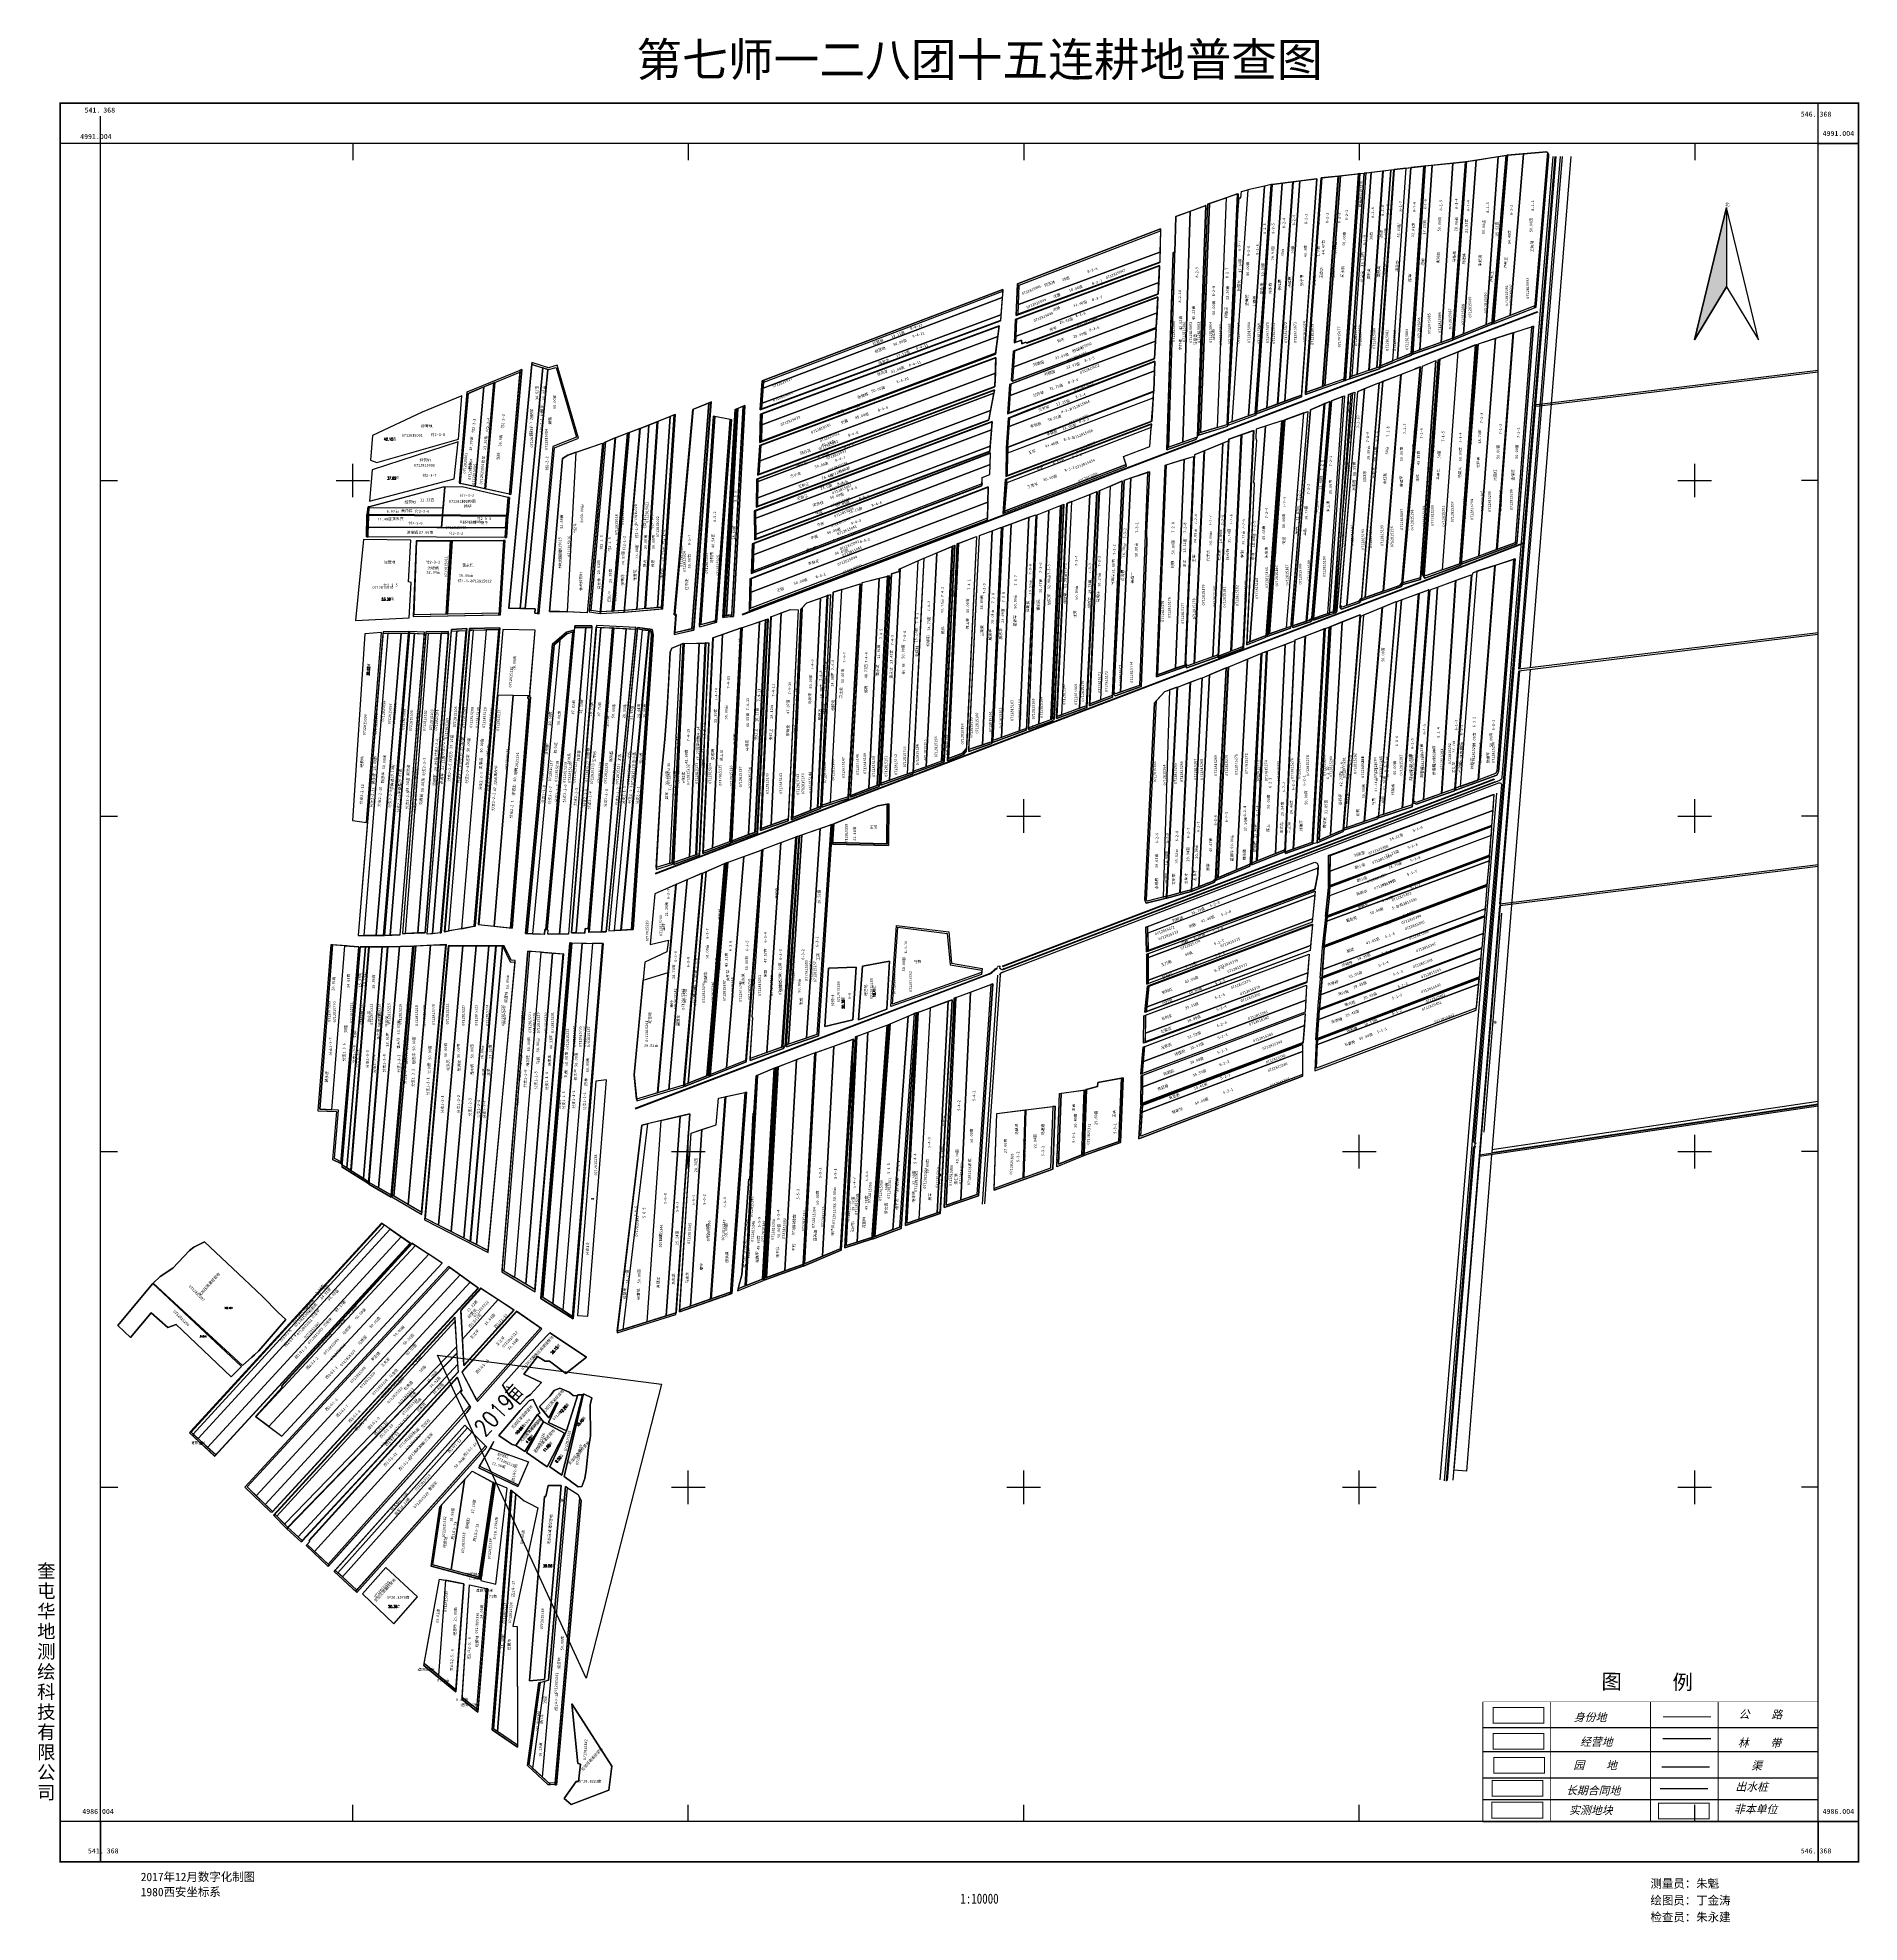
# Model space of a CAD drawing. Extents: x 541061 to 546490, y 4985742 to 4991358.
import ezdxf
from ezdxf.enums import TextEntityAlignment as Align

# ---------------------------------------------------------------- set-up
doc = ezdxf.new("R2010")
doc.units = 0
doc.header["$LTSCALE"] = 10
doc.header["$PDMODE"] = 35
doc.header["$PDSIZE"] = 1
doc.layers.get('0').update_dxf_attribs({"linetype": 'CONTINUOUS'})
for name, color, linetype in [('2020.3.23画地', 7, 'CONTINUOUS'), ('2021年新职工', 7, 'CONTINUOUS'), ('2022年', 7, 'CONTINUOUS'), ('4-5', 7, 'CONTINUOUS'), ('TK', 7, 'CONTINUOUS'), ('ZDH', 1, 'CONTINUOUS'), ('图例', 7, 'CONTINUOUS'), ('地块名称', 7, 'CONTINUOUS'), ('地物扣减', 3, 'CONTINUOUS'), ('地籍号', 7, 'CONTINUOUS'), ('承包户', 7, 'CONTINUOUS'), ('注记', 1, 'CONTINUOUS'), ('测地框', 7, 'CONTINUOUS'), ('经营地', 1, 'CONTINUOUS'), ('经营地面积', 5, 'CONTINUOUS'), ('路林渠', 7, 'CONTINUOUS'), ('身份地', 1, 'CONTINUOUS'), ('身份地面积', 7, 'CONTINUOUS'), ('退界出水桩', 7, 'CONTINUOUS'), ('退界渠道', 7, 'CONTINUOUS'), ('面积', 1, 'CONTINUOUS')]:
    doc.layers.add(name, color=color, linetype=linetype)
doc.styles.add('HZ', font='rs.shx', dxfattribs={"width": 0.8, "bigfont": 'hztxt.shx'})
doc.styles.add('STYLE1', font='simhei.ttf', dxfattribs={"width": 0.8, "oblique": 15, "height": 2.5})
doc.styles.add('宋体', font='')
doc.styles.add('楷体', font='', dxfattribs={"width": 0.8})
doc.styles.get('宋体').set_extended_font_data('SimSun')
doc.styles.get('楷体').set_extended_font_data('楷体_GB2312')

# ---------------------------------------------------------------- blocks, each defined once
blk = doc.blocks.new('图例')
at = {"layer": '图例', "color": 7}
for p, q in [((542594.4, 4984436.4), (543594.1, 4984436.4)), ((542594.4, 4984365.1), (543594.1, 4984365.1)), ((542594.4, 4984287.3), (543594.1, 4984287.3)), ((542594.4, 4984222), (543594.1, 4984222)), ((542594.4, 4984156.7), (543594.1, 4984156.7))]:
    blk.add_line(p, q, dxfattribs=at)
at = {"layer": '图例', "color": 3, "linetype": 'Continuous'}
blk.add_line((543131.2, 4984404.5), (543274.1, 4984404.5), dxfattribs=at)
at = {"layer": '图例', "color": 7}
for points, const_width in [([(542594.4, 4984513.3), (542594.4, 4984156.7)], 2.37), ([(542594.4, 4984513.3), (543594.1, 4984513.3)], 1.48), ([(542795.9, 4984513.3), (542795.9, 4984156.7)], 2.37), ([(543094.2, 4984513.3), (543094.2, 4984156.7)], 2.37), ([(543295.7, 4984513.3), (543295.7, 4984156.7)], 2.37), ([(543594.1, 4984513.3), (543594.1, 4984156.7)], 2.37), ([(542594.4, 4984364.1), (543594.1, 4984364.1)], 1.48)]:
    blk.add_lwpolyline(points, dxfattribs=dict(at, const_width=const_width))
at = {"layer": '图例', "color": 1, "linetype": 'Continuous', "const_width": 3, "flags": 128}
blk.add_lwpolyline([(542625, 4984496.3), (542776.5, 4984496.3), (542776.5, 4984449.5), (542625, 4984449.5)], close=True, dxfattribs=at)
at = {"layer": '图例', "color": 5, "linetype": 'Continuous', "const_width": 3, "flags": 128}
blk.add_lwpolyline([(543131.2, 4984468.4), (543274.1, 4984468.4)], dxfattribs=at)
blk.add_lwpolyline([(542625, 4984419.4), (542776.5, 4984419.4), (542776.5, 4984372.6), (542625, 4984372.6)], close=True, dxfattribs=at)
at = {"layer": '图例', "color": 2, "linetype": 'Continuous', "const_width": 3, "flags": 128}
blk.add_lwpolyline([(542626.8, 4984347.3), (542778.3, 4984347.3), (542778.3, 4984300.5), (542626.8, 4984300.5)], close=True, dxfattribs=at)
at = {"layer": '图例', "color": 4, "linetype": 'Continuous', "flags": 128}
blk.add_lwpolyline([(543127.5, 4984319.9), (543270.3, 4984319.9)], dxfattribs=at)
at = {"layer": '图例', "color": 6, "linetype": 'Continuous', "const_width": 3, "flags": 128}
blk.add_lwpolyline([(542622.1, 4984279.1), (542773.6, 4984279.1), (542773.6, 4984232.3), (542622.1, 4984232.3)], close=True, dxfattribs=at)
at = {"layer": '图例', "color": 7, "linetype": 'Continuous', "const_width": 3, "flags": 128}
blk.add_lwpolyline([(542621.3, 4984214), (542772.9, 4984214), (542772.9, 4984167.1), (542621.3, 4984167.1)], close=True, dxfattribs=at)
at = {"layer": '图例', "color": 4, "linetype": 'Continuous', "const_width": 3, "flags": 128}
blk.add_lwpolyline([(543117.6, 4984211.4), (543269.2, 4984211.4), (543269.2, 4984164.6), (543117.6, 4984164.6)], close=True, dxfattribs=at)
at = {"layer": '图例', "color": 2, "linetype": 'Continuous', "flags": 128}
blk.add_lwpolyline([(543122.5, 4984255.2), (543265.3, 4984255.2)], dxfattribs=at)
at = {"layer": '图例', "color": 7, "style": 'STYLE1'}
blk.add_text('图     例', height=44.45, rotation=359.5492, dxfattribs=at).set_placement((542947.8, 4984551.8))
at = {"layer": '图例', "color": 1, "style": 'STYLE1', "oblique": 15}
blk.add_text('身份地', height=23.71, rotation=359.5492, dxfattribs=at).set_placement((542865.8, 4984455.8))
at = {"layer": '图例', "color": 7, "style": 'STYLE1', "oblique": 15}
for s, p in [(' 公\u3000\u3000路', (543341.2, 4984464.6)), ('实测地块', (542851.6, 4984179))]:
    blk.add_text(s, height=23.71, rotation=359.5492, dxfattribs=at).set_placement(p)
at = {"layer": '图例', "color": 5, "style": 'STYLE1', "oblique": 15}
blk.add_text('经营地', height=23.71, rotation=359.5492, dxfattribs=at).set_placement((542884.1, 4984382.7))
at = {"layer": '图例', "color": 3, "style": 'STYLE1', "oblique": 15}
blk.add_text('  林    带', height=23.71, rotation=359.5492, dxfattribs=at).set_placement((543322.3, 4984379.7))
at = {"layer": '图例', "color": 2, "style": 'STYLE1', "oblique": 15}
for s, p in [('园    地', (542864.5, 4984313.2)), ('出水桩', (543347.2, 4984248.6))]:
    blk.add_text(s, height=23.71, rotation=359.5492, dxfattribs=at).set_placement(p)
at = {"layer": '图例', "color": 4, "style": 'STYLE1', "oblique": 15}
for s, p in [('   渠', (543346, 4984311.9)), ('非本单位', (543342.8, 4984182.2))]:
    blk.add_text(s, height=23.71, rotation=359.5492, dxfattribs=at).set_placement(p)
at = {"layer": '图例', "color": 6, "style": 'STYLE1', "oblique": 15}
blk.add_text('长期合同地', height=23.71, rotation=359.5492, dxfattribs=at).set_placement((542842.3, 4984237.8))

msp = doc.modelspace()

# ---------------------------------------------------------------- hatches: boundary and pattern name
at = {"layer": 'TK', "linetype": 'Continuous'}
msp.add_hatch(color=7, dxfattribs=at).paths.add_polyline_path([(546094.4, 4990852), (546094.4, 4990616.2), (545999.4, 4990457.7)])

# ---------------------------------------------------------------- linework, layer by layer
at = {"linetype": 'Continuous'}
for p, q in [((541248, 4985922.8), (541248, 4991124)), ((542365.1, 4988710.8), (542273, 4988693.9))]:
    msp.add_line(p, q, dxfattribs=at)
at = {"color": 1, "linetype": 'Continuous'}
for p, q in [((545128.8, 4989736.4), (545183, 4990377.7)), ((545183, 4990377.7), (545165.5, 4990370.9)), ((545110.6, 4989722.2), (545121.1, 4989725.9)), ((545121.1, 4989725.9), (545128.8, 4989736.4)), ((543414.4, 4989695.7, 283), (543385.4, 4989063.4, 283)), ((543414.4, 4989695.7, 283), (543385.4, 4989063.4, 283)), ((542263.8, 4988690.8), (542221.5, 4988686.5))]:
    msp.add_line(p, q, dxfattribs=at)
at = {"linetype": 'Continuous', "flags": 128}
msp.add_lwpolyline([(541248, 4991042.8), (541128, 4991042.8)], dxfattribs=at)
at = {"color": 1, "linetype": 'Continuous', "flags": 128}
for points in [[(545192.4, 4990975.6), (545154.1, 4990971.1), (545114.4, 4990400.9), (545155.1, 4990417.3)], [(542274.5, 4990019.6), (542326, 4990020.5), (542461.8, 4989988.8), (542457.9, 4989934.8), (542267.2, 4989935.8), (542269.3, 4989959.2)], [(542267, 4989933.8), (542264, 4989898.8), (542455.3, 4989897.8), (542457.8, 4989932.8)]]:
    msp.add_lwpolyline(points, close=True, dxfattribs=at)
for points in [[(545227.9, 4990396), (545182.5, 4989748.9)], [(544694.1, 4990191.6), (544693.1, 4990191.2)], [(544795.4, 4989598.5), (544795.8, 4989603.9)], [(544801.3, 4989603.8), (544801.4, 4989605.3)], [(544863.5, 4989627.4), (544863.2, 4989622.1)], [(544725.4, 4989574), (544725.8, 4989579.4)], [(544780.4, 4988932.5), (544857.2, 4988959.9)]]:
    msp.add_lwpolyline(points, dxfattribs=at)
at = {"color": 1, "linetype": 'Continuous', "elevation": 280.7, "flags": 128}
msp.add_lwpolyline([(544995.8, 4990304.3), (545058, 4990329.9), (545005.6, 4989680.6), (545000, 4989674.1), (544947.4, 4989655.5), (544943.2, 4989660)], close=True, dxfattribs=at)
at = {"color": 2, "linetype": 'Continuous', "flags": 128}
for points, elevation in [([(544896.6, 4990267.4), (544895.4, 4990267), (544841.6, 4989618.7), (544842.6, 4989619)], 280.9), ([(544897.6, 4990267.9), (544896.6, 4990267.4), (544842.6, 4989619), (544843.6, 4989619.4)], 280.9), ([(542291.7, 4989859.1), (542296.3, 4989859.1), (542282.6, 4989640.1), (542278, 4989640)], 282.7)]:
    msp.add_lwpolyline(points, close=True, dxfattribs=dict(at, elevation=elevation))
at = {"color": 5, "linetype": 'Continuous', "flags": 128}
msp.add_lwpolyline([(542047.8, 4989957.1), (542047.9, 4989960.4), (542269.3, 4990019.5), (542274.5, 4990019.6), (542269, 4989955.9)], close=True, dxfattribs=at)
at = {"color": 2, "linetype": 'Continuous', "flags": 128}
for points in [[(542047.3, 4989936.9), (542047.2, 4989934.9), (542457.8, 4989932.8), (542457.9, 4989934.8)], [(543803.4, 4989850.5), (543801.7, 4989849.8), (543772.4, 4989208.4), (543774.2, 4989209.2)], [(543202, 4988264.9), (543203.7, 4988265.6), (543169.1, 4987638.5), (543148.5, 4987630.5), (543160.1, 4987672.2), (543180.9, 4987957), (543183, 4987956.8), (543193.9, 4988153.8), (543195.8, 4988153.7)], [(543203.7, 4988265.6), (543206.8, 4988266.8), (543172.2, 4987639.7), (543169.1, 4987638.5)]]:
    msp.add_lwpolyline(points, close=True, dxfattribs=at)
at = {"color": 4, "linetype": 'Continuous', "elevation": 282.7, "flags": 128}
msp.add_lwpolyline([(542190.7, 4989858.6), (542291.7, 4989859.1), (542278, 4989640), (542182.6, 4989638.1)], close=True, dxfattribs=at)
at = {"color": 1, "linetype": 'Continuous', "flags": 128}
for points, elevation in [([(544458.7, 4989423.2), (544426.7, 4988799.5)], 282), ([(544679.3, 4988899.4), (544777.8, 4988938.1)], 281.2), ([(544573.9, 4988853.1), (544674.6, 4988895.3)], 281.7)]:
    msp.add_lwpolyline(points, dxfattribs=dict(at, elevation=elevation))
at = {"layer": '2020.3.23画地', "color": 3, "linetype": 'Continuous'}
for points in [[(543983.9, 4990563.5), (544405.9, 4990718.7), (544405.2, 4990689.1), (543982.8, 4990533.7)], [(542823.8, 4990181.6), (542855.8, 4990193.7), (542808.8, 4989651.1), (542777.8, 4989649.5)], [(542856.9, 4990193.7), (542882.5, 4990203.9), (542846.4, 4989654.5), (542809.8, 4989651.1)], [(543919.3, 4988152), (544004.5, 4988163.1), (543998, 4987960.3), (543912.2, 4987929.3)], [(544006.5, 4988163.3), (544086.3, 4988173.8), (544079.9, 4987989.9), (544000, 4987961.1)], [(542348, 4986747.7), (542398, 4986737.4), (542368.8, 4986378.5), (542326.2, 4986412.2)]]:
    msp.add_lwpolyline(points, close=True, dxfattribs=at)
at = {"layer": '2020.3.23画地', "color": 3, "linetype": 'Continuous', "flags": 128}
for points in [[(545182.5, 4989748.9), (545130.2, 4989733.6), (545188.7, 4990379.3), (545227.9, 4990396)], [(545192.9, 4989761.1), (545189, 4989767.1), (545234.8, 4990398.2), (545239.3, 4990400)], [(545125.7, 4989732.1), (545128.8, 4989736.4), (545183, 4990377.7), (545180.2, 4990376.6)], [(545057, 4989039.7), (545051.4, 4989034.9), (545016.8, 4989023.1), (545070.2, 4989661.2), (545110.4, 4989677.7)], [(545071.9, 4989043.5), (545058.2, 4989039), (545112.2, 4989678), (545125.9, 4989683)], [(542814.7, 4989597.3), (542741.7, 4988693.4), (542704.8, 4988693.1), (542778, 4989599.2)], [(544603, 4989480.6), (544553.9, 4989459.8), (544522.1, 4988828.2), (544548.1, 4988838.6), (544548.5, 4988838.8), (544549.1, 4988839), (544554.1, 4988841), (544563.3, 4988844.7), (544571.3, 4988852.9)], [(543173.4, 4988311.6), (543210.4, 4988794.3), (543207.9, 4988795.2), (543215.1, 4988866.6), (543214.1, 4988866.6), (543220.5, 4988937.8), (543218.3, 4988937.1), (543170.4, 4988310.4)], [(543234.2, 4988333.9), (543184.9, 4988316.1), (543192.3, 4988439), (543190.4, 4988439.1), (543223.1, 4988939.7), (543276.1, 4988959.7)], [(541964.5, 4988008.6), (541945.2, 4988018.4), (541957.3, 4988162.9), (541938, 4988163.7), (541975.9, 4988652.4), (542018.4, 4988649.1)], [(541982.4, 4987990.1), (541967.6, 4987999.5), (542022.1, 4988649.5), (542037.7, 4988649.5)], [(544854.9, 4988653.5), (544853.6, 4988638), (544366, 4988455.9), (544367.5, 4988470.7)], [(542515.6, 4987644), (542483.1, 4987663.4), (542561.6, 4988632.8), (542595.4, 4988630.2)], [(542331.4, 4986751.5), (542276.5, 4986761.5), (542255, 4986478.6), (542307.4, 4986435.2)]]:
    msp.add_lwpolyline(points, close=True, dxfattribs=at)
for points, elevation in [([(544578.9, 4988855.2), (544573.9, 4988853.1), (544604.4, 4989480.6), (544609.3, 4989482.7)], 281.7), ([(544850.8, 4988626.8), (544846.2, 4988571.2), (544362.6, 4988391.4), (544363.2, 4988445.6)], 283)]:
    msp.add_lwpolyline(points, close=True, dxfattribs=dict(at, elevation=elevation))
at = {"layer": '2021年新职工', "color": 1, "linetype": 'Continuous'}
for points in [[(545489.2, 4991011.9), (545559.4, 4991017.9), (545560.8, 4991016.1), (545522.9, 4990558.8), (545450.1, 4990530.6)], [(543956.5, 4990199.4), (544389.7, 4990365.3), (544387.6, 4990304.8), (543952.5, 4990138.1)], [(545015.4, 4990312.4), (545058, 4990329.9), (545006.3, 4989689), (544997.1, 4989678.4), (544963.2, 4989666.4)], [(544196.9, 4989997.1), (544218, 4990005.4), (544187.3, 4989367.6), (544166.3, 4989359.8)], [(543805.1, 4989851.1), (543858.6, 4989872.1), (543828.9, 4989239.7), (543817, 4989226.6), (543775.9, 4989209.9)], [(543512.4, 4989730.4), (543513.7, 4989730.8), (543477.7, 4989096.2), (543476.4, 4989095.8)], [(543518.6, 4989734.9), (543568.9, 4989747.3), (543538.6, 4989121), (543484.1, 4989100.3)], [(543568.9, 4989747.3), (543592.6, 4989753.1), (543562.4, 4989130), (543538.6, 4989121)]]:
    msp.add_lwpolyline(points, close=True, dxfattribs=at)
at = {"layer": '2021年新职工', "color": 1, "linetype": 'Continuous', "flags": 128}
for points in [[(545217.2, 4990978.1), (545279.1, 4990984.6), (545243.9, 4990450.1), (545181, 4990427.8)], [(545279.1, 4990984.6), (545316.5, 4990988.6), (545278.1, 4990462.2), (545243.9, 4990450.1)], [(545018, 4989689.9), (545007.3, 4989686.2), (545059.9, 4990330), (545070.6, 4990334.2)], [(545071.2, 4989708.5), (545018, 4989689.9), (545070.6, 4990334.2), (545123.9, 4990354.8)], [(543010.7, 4989597.1), (543016.1, 4989598.3), (543067.1, 4990271.8), (543061.6, 4990269.5)], [(543952.8, 4990136.9), (543952.5, 4990120.8), (544386.1, 4990284.5), (544387.3, 4990303.1)], [(543037.9, 4989609.3), (543080.8, 4989620.8), (543124.6, 4990220.8), (543078.7, 4990229.7)], [(543108.1, 4989636.1), (543113.7, 4989636.6), (543147.8, 4990253.2), (543144.5, 4990251.9)], [(544258.6, 4990022.1), (544226.1, 4990008), (544197.3, 4989373.3), (544229.4, 4989385.3)], [(543986.9, 4989292.3), (543933.3, 4989272.8), (543962.7, 4989909.7), (544015.5, 4989929.1)], [(543631.5, 4989775.5), (543628.9, 4989774.4), (543628.5, 4989767.7), (543605.8, 4989760.6), (543574.1, 4989136.5), (543599.6, 4989145.5)], [(543564.4, 4989130.8), (543569.5, 4989132.7), (543599.7, 4989754.8), (543594.6, 4989753.6)], [(544867.7, 4988821.4), (544876.1, 4988866.7), (544876.9, 4988883.5), (544369.9, 4988689.6), (544370.6, 4988638.5)], [(543774.9, 4988486.9), (543721, 4988467.1), (543687.5, 4987837.8), (543741.5, 4987856.5)], [(541591.5, 4987135.4), (541567.3, 4987157.7), (542144, 4987785.4), (542171.3, 4987766.5)]]:
    msp.add_lwpolyline(points, close=True, dxfattribs=at)
for points, elevation in [([(545319.7, 4990989.1), (545348, 4990993.5), (545310.4, 4990475.3), (545281.6, 4990463.6)], 280.2), ([(544674.6, 4988895.3), (544634.3, 4988878.4), (544666.4, 4989506.4), (544706.7, 4989523.2)], 281.7), ([(544723.2, 4989529.2), (544709.2, 4989523.9), (544679.3, 4988899.4), (544693.3, 4988904.9)], 281.2), ([(544868.3, 4988814.8), (544867.1, 4988802.9), (544371.8, 4988617.3), (544371.7, 4988628.8)], 282.8), ([(544840.6, 4988490.2), (544838.7, 4988454.7), (544354.2, 4988271.9), (544357.3, 4988307.2)], 283.2), ([(544839.2, 4988450.6), (544836.4, 4988415), (544354.4, 4988232.3), (544354.6, 4988266.8)], 283.4), ([(541711.2, 4987248.5), (541709.9, 4987249.5), (541789.5, 4987336.7), (541788.3, 4987340.2), (542177.1, 4987765.5), (542186.6, 4987759.3)], 284.4)]:
    msp.add_lwpolyline(points, close=True, dxfattribs=dict(at, elevation=elevation))
at = {"layer": '2022年', "color": 4, "linetype": 'Continuous', "flags": 128}
for points in [[(545414.2, 4991003.7), (545438.2, 4991007.5), (545396.1, 4990510.2), (545377.8, 4990502.8)], [(545441.8, 4991007.8), (545489.2, 4991011.9), (545450.1, 4990530.6), (545401.5, 4990511.8)], [(545154.1, 4990971.1), (545192.4, 4990975.6), (545155.1, 4990417.3), (545114.4, 4990400.9)], [(545196.3, 4990975.9), (545217.2, 4990978.1), (545181, 4990427.8), (545159.7, 4990420.3)], [(543922.3, 4990468.1), (543926.2, 4990498.4), (543220.1, 4990237.3), (543219.4, 4990209.1), (543219.3, 4990204.3)], [(545409.5, 4989832.8), (545356.6, 4989813.5), (545406.2, 4990462.4), (545459, 4990479.3)], [(543202.2, 4989879), (543201.6, 4989926.5), (543903.6, 4990190), (543899.9, 4990140.9)], [(543195.7, 4989851.2), (543194.6, 4989817.6), (543899.9, 4990086.6), (543900.9, 4990120.2)], [(543202.4, 4989865.1), (543202.2, 4989879), (543899.9, 4990140.9), (543898.7, 4990126.2)], [(543364.7, 4989055.3), (543311.5, 4989034.6), (543339.2, 4989658.8), (543353.8, 4989673.9), (543393.8, 4989688.3)], [(543101.6, 4989580.2), (543156.5, 4989599.7), (543123.8, 4988962.1), (543072.2, 4988943.4)], [(542069.5, 4988682.5), (542033.7, 4988682.7), (542105.9, 4989583.4), (542144.1, 4989583.9)], [(543072.2, 4988943.4), (543045.3, 4988933.6), (543074.7, 4989570.6), (543101.6, 4989580.2)], [(544884.9, 4988506.1), (544889.2, 4988556), (545373.5, 4988738.4), (545369.1, 4988688.5)], [(542076.6, 4987931.3), (542048.8, 4987947.3), (542104.6, 4988649.4), (542139.2, 4988650.2)]]:
    msp.add_lwpolyline(points, close=True, dxfattribs=at)
at = {"layer": '2022年', "color": 4, "linetype": 'Continuous'}
for points in [[(543220.4, 4990268.9), (543932, 4990532.4), (543930.8, 4990515.6), (543219.1, 4990252)], [(543187.4, 4989705.5), (543892.8, 4989974.3), (543891.6, 4989926.5), (543186.5, 4989657.9)], [(543156.5, 4989599.7), (543160.2, 4989601), (543127.5, 4988963.5), (543123.8, 4988962.1)], [(543161.8, 4989601.1), (543211.9, 4989617.5), (543179.9, 4988983.4), (543130.5, 4988965.2)], [(543032, 4989554.1), (543050.7, 4989554.4), (543022.4, 4988923.3), (543003.5, 4988916.6)], [(543052.7, 4989554.5), (543060.1, 4989554.6), (543032, 4988926.7), (543024.5, 4988924)], [(544890.8, 4988581.3), (545375, 4988762.3), (545373.5, 4988741.8), (544889.2, 4988559.4)], [(542088, 4988649.3), (542103.4, 4988649.2), (542047, 4987949.2), (542032.3, 4987958.5)], [(542918.8, 4988131.3), (542975.6, 4988144.6), (542934.4, 4987549.7), (542877.4, 4987531.8)]]:
    msp.add_lwpolyline(points, close=True, dxfattribs=at)
at = {"layer": '2022年', "color": 3, "linetype": 'Continuous', "flags": 128}
msp.add_lwpolyline([(542252.2, 4987432.3), (542920.2, 4987346), (542695.4, 4986470.1)], close=True, dxfattribs=at)
at = {"layer": '4-5', "color": 2, "linetype": 'Continuous'}
for points in [[(544496.2, 4990841.2), (544542.1, 4990858.1), (544516.7, 4990167.7), (544474, 4990152.4)], [(543962.2, 4990326.7), (544394.5, 4990491.7), (544392.3, 4990453.5), (543959.9, 4990292.4)], [(543969.9, 4990377.4), (544397.3, 4990537.8), (544394.8, 4990494.7), (543967.6, 4990334.4), (543967, 4990334.8)], [(542882.5, 4990203.9), (542907.3, 4990213.8), (542870.7, 4989656.8), (542846.4, 4989654.5)], [(542341.5, 4987215.9), (542354.8, 4987202.6), (541969.2, 4986771.5), (541955.3, 4986784.2)]]:
    msp.add_lwpolyline(points, close=True, dxfattribs=at)
at = {"layer": '4-5', "color": 2, "linetype": 'Continuous', "flags": 128}
for points, elevation in [([(544526.7, 4990181.2), (544522, 4990179.8), (544548.9, 4990862.1), (544553.6, 4990863.7)], 280.3), ([(542334, 4987223.4), (542341.5, 4987215.9), (541955.3, 4986784.2), (541947.5, 4986791.3)], 284.3)]:
    msp.add_lwpolyline(points, close=True, dxfattribs=dict(at, elevation=elevation))
for points in [[(543983.9, 4990563.5), (543986.1, 4990620.8), (544407.3, 4990782.9), (544405.9, 4990718.7)], [(542872.7, 4989657), (542908.4, 4989660.3), (542945.8, 4990229.1), (542909.3, 4990214.6)], [(543594.6, 4989753.6), (543593.6, 4989753.3), (543563.4, 4989130.4), (543564.4, 4989130.8)], [(542946.2, 4989527), (542951.2, 4989539.5), (542976.8, 4989549.6), (542944.5, 4988897.7), (542904.3, 4988885.4), (542920.4, 4989164.3), (542929.8, 4989268.2), (542937.5, 4989359.6), (542941.8, 4989443.3), (542946.2, 4989527)]]:
    msp.add_lwpolyline(points, close=True, dxfattribs=at)
at = {"layer": '4-5', "color": 3, "linetype": 'Continuous', "flags": 128}
msp.add_lwpolyline([(543977.1, 4990469), (543979.2, 4990519), (544404.4, 4990678.2), (544402.4, 4990628.2)], close=True, dxfattribs=at)
at = {"layer": 'TK', "linetype": 'Continuous'}
for p, q in [((541128, 4991042.8), (541128, 4991162.8)), ((546368, 4985922.8), (546368, 4991162.8)), ((546488, 4991042.8), (541248, 4991042.8)), ((542000, 4991042.8), (542000, 4990992.8)), ((543000, 4991042.8), (543000, 4990992.8)), ((544000, 4991042.8), (544000, 4990992.8)), ((545000, 4991042.8), (545000, 4990992.8)), ((545000, 4991042.8), (545000, 4990992.8)), ((546000, 4991042.8), (546000, 4990992.8)), ((546368, 4991042.8), (546488, 4991042.8)), ((542000, 4989988.8), (542000, 4990088.8)), ((542000, 4989988.8), (542000, 4990088.8)), ((546000, 4989988.8), (546000, 4990088.8)), ((541248.5, 4990038.8), (541298.5, 4990038.8)), ((541950, 4990038.8), (542050, 4990038.8)), ((541950, 4990038.8), (542050, 4990038.8)), ((545950, 4990038.8), (546050, 4990038.8)), ((546368, 4990038.8), (546318, 4990038.8)), ((544000, 4988988.8), (544000, 4989088.8)), ((546000, 4988988.8), (546000, 4989088.8)), ((541248.2, 4989038.8), (541298.2, 4989038.8)), ((543950, 4989038.8), (544050, 4989038.8)), ((545950, 4989038.8), (546050, 4989038.8)), ((546368, 4989038.8), (546318, 4989038.8)), ((543000, 4987988.8), (543000, 4988088.8)), ((545000, 4987988.8), (545000, 4988088.8)), ((546000, 4987988.8), (546000, 4988088.8)), ((541248.5, 4988038.8), (541298.5, 4988038.8)), ((542950, 4988038.8), (543050, 4988038.8)), ((544950, 4988038.8), (545050, 4988038.8)), ((545950, 4988038.8), (546050, 4988038.8)), ((546368, 4988038.8), (546318, 4988038.8)), ((543000, 4986988.8), (543000, 4987088.8)), ((544000, 4986988.8), (544000, 4987088.8)), ((545000, 4986988.8), (545000, 4987088.8)), ((546000, 4986988.8), (546000, 4987088.8)), ((541249.2, 4987038.8), (541299.2, 4987038.8)), ((542950, 4987038.8), (543050, 4987038.8)), ((543950, 4987038.8), (544050, 4987038.8)), ((544950, 4987038.8), (545050, 4987038.8)), ((545950, 4987038.8), (546050, 4987038.8)), ((546368, 4987038.8), (546318, 4987038.8)), ((542000, 4986042.8), (542000, 4986092.8)), ((542000, 4986042.8), (542000, 4986092.8)), ((543000, 4986042.8), (543000, 4986092.8)), ((544000, 4986042.8), (544000, 4986092.8)), ((545000, 4986042.8), (545000, 4986092.8)), ((546000, 4986042.8), (546000, 4986092.8)), ((546488, 4986042.8), (541128, 4986042.8)), ((541248, 4986042.8), (541248, 4985922.8)), ((546368, 4986042.8), (546488, 4986042.8)), ((546368, 4986042.8), (546368, 4985922.8))]:
    msp.add_line(p, q, dxfattribs=at)
at = {"layer": 'TK', "linetype": 'Continuous', "const_width": 5, "flags": 128}
msp.add_lwpolyline([(541128, 4985922.8), (546488, 4985922.8), (546488, 4991162.8), (541128, 4991162.8)], close=True, dxfattribs=at)
at = {"layer": 'TK', "linetype": 'Continuous', "flags": 128}
for points in [[(546094.4, 4990852), (545999.4, 4990457.7), (546094.4, 4990616.2), (546189.5, 4990457.7)], [(546094.4, 4990852), (546094.4, 4990616.2), (545999.4, 4990457.7)]]:
    msp.add_lwpolyline(points, close=True, dxfattribs=at)
msp.add_lwpolyline([(541128, 4985922.8), (541248, 4985922.8)], dxfattribs=at)
at = {"layer": 'ZDH', "linetype": 'Continuous'}
for p in [(543923.3, 4988591.3, 283.9), (543928.4, 4988591.2, 283.9), (543928.5, 4988588.7, 283.9), (543929.4, 4988584.9, 283.9), (543932.9, 4988581.6, 283.8), (543937.2, 4988592.4, 283.5), (543938.5, 4988590.1, 283.3), (543940, 4988583.8, 283.4), (543929.2, 4988565.9, 283.6), (543929.6, 4988568.3, 283.6), (543931.8, 4988571.1, 283.6), (543935.4, 4988573, 283.8), (543937.8, 4988580.9, 283.8), (543939.9, 4988574.2, 283.7)]:
    msp.add_point(p, dxfattribs=at)
at = {"layer": '地物扣减', "color": 3, "linetype": 'Continuous', "elevation": 280.7, "flags": 128}
msp.add_lwpolyline([(544968.3, 4990295.3), (544979.6, 4990299.4), (544926.1, 4989649.1), (544923, 4989646.9)], close=True, dxfattribs=at)
at = {"layer": '地物扣减', "color": 2, "linetype": 'Continuous', "flags": 128}
msp.add_lwpolyline([(543762.5, 4989211.2), (543763.1, 4989212.1), (543794.7, 4989845.5), (543794.2, 4989845.3)], close=True, dxfattribs=at)
at = {"layer": '地物扣减', "color": 3, "linetype": 'Continuous'}
for points in [[(543801.7, 4989849.8), (543801.7, 4989849.8), (543772.4, 4989208.4), (543775.9, 4989209.9), (543817, 4989226.6), (543828.9, 4989239.7), (543828.5, 4989231.9), (543820, 4989222.4), (543772.2, 4989203)], [(543237.4, 4989625.9), (543238.4, 4989626.2), (543206.1, 4988987.7), (543130.2, 4988959.8), (543130.5, 4988965.2), (543143.2, 4988969.9), (543146, 4988970.9), (543197.2, 4988989.8), (543198.2, 4988990.1), (543199.2, 4988990.5), (543201.5, 4988991.4), (543204.8, 4988992.5), (543205.4, 4988992.8)], [(543245.6, 4989632.4), (543246.7, 4989632.8), (543216.9, 4989001.6), (543297.6, 4989030.1), (543297.4, 4989024.7), (543215.6, 4988995.9)], [(543584.7, 4989140.3), (543588, 4989141.4), (543641.8, 4989160.3), (543645, 4989161.4), (543669.5, 4989170), (543669.3, 4989164.6), (543573.8, 4989131.1), (543574.1, 4989136.5)], [(543308.4, 4989033.3), (543337.2, 4989044.6), (543340.4, 4989045.8), (543385.4, 4989063.4), (543386.4, 4989063.8), (543387.4, 4989064.2), (543394.6, 4989067), (543394.3, 4989061.5), (543308.1, 4989027.9)], [(543430.1, 4988960), (543592.2, 4988956.4), (543592.6, 4989074.4), (543597.6, 4989075.3), (543597.2, 4988951.3), (543429.8, 4988955)]]:
    msp.add_lwpolyline(points, close=True, dxfattribs=at)
at = {"layer": '地籍号', "color": 1, "linetype": 'Continuous', "flags": 128}
for points in [[(544937.7, 4990945.9), (544886.7, 4990940.2), (544839.7, 4990300.4), (544891.7, 4990318.7)], [(545140.2, 4990969.5), (545104, 4990965.2), (545063.3, 4990380.2), (545100.2, 4990395.1)]]:
    msp.add_lwpolyline(points, close=True, dxfattribs=at)
at = {"layer": '承包户', "color": 1, "linetype": 'Continuous', "flags": 128}
msp.add_lwpolyline([(542704.7, 4989652.5), (542704.7, 4989652.5)], dxfattribs=at)
at = {"layer": '测地框', "color": 0, "linetype": 'Continuous'}
for p, q in [((545318.6, 4990988.9, 280.2), (545439.2, 4991007.6, 280.2)), ((545439.2, 4991007.6, 280.2), (545396.7, 4990505, 280.2)), ((545280.1, 4990457.6, 280.2), (545318.6, 4990988.9, 280.2)), ((545281.6, 4990463.6, 280.2), (545319.7, 4990989.1, 280.2)), ((545281.2, 4990458, 280.2), (545280.1, 4990457.6, 280.2))]:
    msp.add_line(p, q, dxfattribs=at)
at = {"layer": '测地框', "color": 7, "linetype": 'Continuous'}
for p, q in [((542586, 4989648.3), (542624.8, 4990104.4)), ((542624.8, 4990104.4), (542641.1, 4990114.6)), ((542641.1, 4990114.6), (542744.1, 4990150.3)), ((542744.1, 4990150.3), (542698.5, 4989644.4)), ((542615.8, 4989648.5), (542586, 4989648.3)), ((542698.5, 4989644.4), (542615.8, 4989648.5))]:
    msp.add_line(p, q, dxfattribs=at)
at = {"layer": '测地框', "linetype": 'Continuous'}
for p, q in [((542621.4, 4987044.1, 284.8), (542571.2, 4986466.3, 284.8)), ((542680.4, 4986997.9, 284.8), (542606.9, 4986151.9, 284.8))]:
    msp.add_line(p, q, dxfattribs=at)
at = {"layer": '测地框', "linetype": 'Continuous', "flags": 128}
for points, elevation in [([(545281.2, 4990458), (545280.1, 4990457.6), (545318.6, 4990988.9), (545415.8, 4991004)], 280.2), ([(545440.5, 4991004), (545400, 4990505.8), (545527.6, 4990555.3), (545564.8, 4991004)], 280.3)]:
    msp.add_lwpolyline(points, dxfattribs=dict(at, elevation=elevation))
at = {"layer": '测地框', "color": 0, "linetype": 'Continuous', "elevation": 280.3, "flags": 128}
msp.add_lwpolyline([(545565.4, 4991010.8), (545559.4, 4991017.9), (545440.8, 4991007.7), (545400, 4990505.8), (545527.6, 4990555.3)], close=True, dxfattribs=at)
at = {"layer": '测地框', "linetype": 'Continuous', "flags": 128}
for points, elevation in [([(544886.7, 4990940.2), (545001.7, 4990953.1), (544959, 4990337.1), (544839.3, 4990294.9)], 280.4), ([(545014.3, 4990954.6), (545102.5, 4990965.1), (545060, 4990371.7), (544971.5, 4990341.5)], 280.3), ([(545155.7, 4990412.2), (545062.9, 4990374.7), (545104, 4990965.2), (545193.4, 4990975.7)], 280.5), ([(545278.8, 4990457.1), (545158.4, 4990414.6), (545195.3, 4990975.8), (545317.5, 4990988.7)], 280.5), ([(544638.8, 4990893.1), (544547.9, 4990861.7), (544520.7, 4990174.2), (544607.8, 4990200.4)], 280.3), ([(544873.9, 4990937.4), (544740.4, 4990921.1), (544693.6, 4990237.5), (544827.5, 4990287.9)], 280.1), ([(544517.7, 4990169.3), (544512.4, 4990160.9), (544426.8, 4990130.2), (544445.7, 4990717.9), (544450, 4990717.9), (544453.3, 4990825.4), (544543.1, 4990858.5)], 281.5), ([(543974.1, 4990518.2), (543971.3, 4990449.3), (543993.1, 4990456.9), (543994.2, 4990446.1), (544006.3, 4990450.5), (544008.9, 4990447.7), (544400.9, 4990593.4), (544404.4, 4990679.3)], 280.6), ([(543937.5, 4990608), (543930.7, 4990514.5), (543213.9, 4990249), (543220.4, 4990335.5)], 280.2), ([(543968.1, 4990424.1), (543962.2, 4990338), (543967.6, 4990334.4), (544394.8, 4990494.7), (544400, 4990585.9)], 280.9), ([(543926.3, 4990499.5), (543915.4, 4990415), (543212.9, 4990151.4), (543215.1, 4990236.5)], 280.5), ([(545355, 4990446), (545518.9, 4990498.5), (545469.7, 4989849.5), (545304.8, 4989789.3)], 280.7), ([(545234.8, 4990398.2), (545350.1, 4990444.3), (545302.9, 4989786.6), (545195.5, 4989748.1), (545188.4, 4989758.9)], 280.7), ([(542463.7, 4989658.2), (542543.4, 4989656.2), (542542.9, 4989643.7), (542555.3, 4989641), (542601, 4990136), (542673.2, 4990164.9), (542609.4, 4990382), (542583.5, 4990374.3), (542533.2, 4990390.2)], 282.4), ([(543211.8, 4990143.3), (543206.3, 4990054.5), (543913.9, 4990317.5), (543917.2, 4990405.5)], 281.7), ([(544009, 4990247.6), (543953.2, 4990224.7), (543947.4, 4990136.1), (544387.6, 4990304.8), (544390.6, 4990394.3)], 281.5), ([(545188.7, 4990379.3), (545227.9, 4990396), (545182.1, 4989743.6), (545129.7, 4989728.3)], 280.7), ([(542341.3, 4990302.4), (542503.5, 4990369.3), (542470.8, 4989997.2), (542319.9, 4990030.2), (542317.8, 4990033)], 282.4), ([(544995.8, 4990304.3), (545058, 4990329.9), (545005.6, 4989680.6), (545000, 4989674.1), (544947.4, 4989655.5), (544943.2, 4989660)], 280.7), ([(545059.9, 4990330), (545183, 4990377.7), (545128, 4989726.9), (545124.2, 4989721.7), (545006.9, 4989680.8)], 280.7), ([(542058.5, 4990173), (542052.8, 4990099.7), (542072, 4990092.6), (542314.7, 4990161.8), (542324.9, 4990290.8), (542206.4, 4990242.4)], 283.3), ([(542958.4, 4989638.3), (542962.8, 4989638.1), (542958.4, 4989580), (543017.8, 4989593.6), (543069.2, 4990272.6), (543013.7, 4990249.8)], 282.6), ([(543203.5, 4990043.1), (543202.3, 4989958.9), (543895.6, 4990218.3), (543913.1, 4990308.9)], 281.9), ([(543947.7, 4990135), (543946.2, 4990050.2), (544381.2, 4990214.5), (544387.3, 4990303.1)], 282.1), ([(544854.3, 4990249.4), (544912.5, 4990274.2), (544858.2, 4989621.8), (544853.3, 4989617.2), (544803.4, 4989600.6), (544801.3, 4989603.8)], 280.9), ([(544916.9, 4990276.4), (544955.8, 4990290.7), (544910.7, 4989638.7), (544863, 4989622)], 280.8), ([(544968.3, 4990295.3), (544986.6, 4990301.9), (544933, 4989650), (544930.4, 4989645.6), (544922.7, 4989642.9)], 280.7), ([(542809.3, 4989646), (542923.8, 4989656.7), (542961.8, 4990235.5), (542856.9, 4990193.7)], 282.6), ([(543032.7, 4989605.2), (543034.1, 4989603.1), (543085.6, 4989616.9), (543129.5, 4990219.9), (543073.8, 4990230.6)], 282.7), ([(543139.4, 4990249.8), (543168.9, 4990261.7), (543134.3, 4989633.6), (543102.7, 4989630.6)], 281.9), ([(543196.4, 4989947.9), (543197.4, 4989862.1), (543898.7, 4990125.1), (543905.4, 4990214.1)], 282), ([(544693.1, 4990191.2), (544691.3, 4990164.7), (544693.6, 4990157.5), (544684.3, 4990032.8), (544687.2, 4990029.6), (544664.3, 4989549.3), (544722.4, 4989571.6), (544769.3, 4990216.5)], 281.4), ([(544771, 4990216.9), (544847.1, 4990244.6), (544795.4, 4989598.5), (544725.4, 4989574)], 281.1), ([(542704.3, 4989647.7), (542737, 4989642.6), (542781.8, 4990166.1), (542747.8, 4990150.9)], 282.5), ([(542738.1, 4989642.4), (542808.4, 4989646.1), (542855.8, 4990193.7), (542782.9, 4990166.1)], 282.5), ([(543944.8, 4990041.4), (543937.2, 4989939.9), (544306.4, 4990081.1), (544297, 4990109.9), (544375.6, 4990139.7), (544380.9, 4990207.9)], 282.1), ([(544509.5, 4990115.8), (544609.2, 4990156.8), (544578.9, 4989513.3), (544485.8, 4989480.6), (544482.9, 4989485.3)], 281.6), ([(542058.2, 4990070.8), (542049.9, 4989976.6), (542302.3, 4990043.9), (542314, 4990154)], 283.4), ([(543190.6, 4989850.4), (543187.9, 4989761.1), (543875.4, 4990022.9), (543875.7, 4990047.3), (543899, 4990056.3), (543901, 4990121.3)], 282.2), ([(544421.7, 4990084.6), (544505.7, 4990110.1), (544479.6, 4989483.3), (544395.3, 4989453.3)], 281.7), ([(544298.9, 4990039.5), (544374.3, 4990064.9), (544366.1, 4989884.3), (544366.9, 4989854.3), (544349.9, 4989424.6), (544272.4, 4989397.3), (544268.3, 4989400.7)], 281.7), ([(542040.5, 4989871.1), (542042.3, 4989936.1), (542042.7, 4989938.2), (542045.5, 4989959.7), (542269.3, 4990019.5), (542326, 4990020.5), (542466.7, 4989987.6), (542462.7, 4989936.6), (542461.9, 4989933.8), (542458.2, 4989869)], 283.1), ([(543183.1, 4989745.4), (543181.4, 4989650.6), (543891.4, 4989921.1), (543894, 4990019.8)], 282.3), ([(544128.3, 4989970.4), (544219, 4990005.8), (544188.1, 4989362.5), (544097.6, 4989329.2)], 282.1), ([(544225.1, 4990007.5), (544293.6, 4990037.2), (544264, 4989392.9), (544196.1, 4989367.5)], 281.9), ([(543936.1, 4989900), (544036.2, 4989936.7), (544007.5, 4989294.4), (543906.5, 4989257.8)], 282.8), ([(544040.3, 4989936.8), (544119.9, 4989967.7), (544090.1, 4989327.9), (544084.9, 4989321.7), (544014.5, 4989296.5)], 282.4), ([(543867.7, 4989874.7), (543934.5, 4989899.9), (543905.1, 4989254.8), (543836.2, 4989231.5)], 282.7), ([(542007.7, 4989621.6), (542167.9, 4989629.1), (542174.1, 4989735.1), (542166.4, 4989736.3), (542173.3, 4989861), (542031.5, 4989862.4)], 283.3), ([(542180.4, 4989633), (542440.6, 4989638.4), (542454.4, 4989859.9), (542188.7, 4989858.5)], 282.7), ([(543703.2, 4989807), (543794.7, 4989845.5), (543762.6, 4989202.2), (543760.4, 4989198.9), (543671.5, 4989167.1)], 282.9), ([(543801.7, 4989849.8), (543858.6, 4989872.1), (543828.5, 4989231.9), (543820, 4989222.4), (543772.2, 4989203)], 282.9), ([(543605.8, 4989760.6), (543628.5, 4989767.7), (543628.9, 4989774.4), (543701.8, 4989806.9), (543669.3, 4989164.6), (543573.8, 4989131.1)], 283.3), ([(545336.9, 4989757.7), (545340.5, 4989764.8), (545464.7, 4989805.5), (545415.3, 4989170.7), (545409.7, 4989161), (545286.9, 4989116.4)], 280.8), ([(543431.9, 4989705.7), (543513.7, 4989730.8), (543477.4, 4989090.8), (543398.2, 4989065.5)], 283.1), ([(543518.6, 4989734.9), (543599.7, 4989754.8), (543569.3, 4989127.3), (543483.8, 4989094.9)], 283.2), ([(545112.2, 4989678), (545207.8, 4989713), (545158.7, 4989072.7), (545157.6, 4989066.7), (545057.7, 4989033.5)], 281), ([(545211.1, 4989713.3), (545333.7, 4989757.3), (545283.6, 4989114.4), (545170.3, 4989074), (545161.7, 4989077.9)], 280.9), ([(543245.6, 4989632.4), (543305, 4989654.5), (543327.2, 4989653.7), (543297.4, 4989024.7), (543215.6, 4988995.9)], 283), ([(543335.9, 4989655.4), (543353.8, 4989673.9), (543423.6, 4989699), (543394.3, 4989061.5), (543308.1, 4989027.9)], 283), ([(545004.5, 4989634.2), (545110.4, 4989677.7), (545056.4, 4989032.6), (545053.9, 4989030.5), (544953.8, 4988996.3), (544969.8, 4989190), (544967.7, 4989190.4)], 281.1), ([(542374.6, 4988715.2), (542474.9, 4988704.3), (542529.7, 4989393.5), (542527.2, 4989393.6), (542543.2, 4989592.3), (542447.4, 4989594.3)], 283), ([(542652.2, 4988691), (542691.4, 4988689.5), (542692.7, 4988703.5), (542702.9, 4988702.7), (542702.8, 4988693.1), (542755.6, 4988693.5), (542843.2, 4989600.9), (542726.1, 4989606.8)], 282.8), ([(542763.5, 4988696.6), (542835.7, 4988700.6), (542895.2, 4989579), (542892.1, 4989595), (542848.2, 4989600.5)], 283), ([(543072.7, 4989569.9), (543160.2, 4989601), (543127.2, 4988958), (543043, 4988927.5)], 283.2), ([(543161.8, 4989601.1), (543238.4, 4989626.2), (543206.1, 4988987.7), (543130.2, 4988959.8)], 283), ([(542085.1, 4989586.1), (542035.6, 4989582.1), (541998.8, 4989025.1), (542040.9, 4989019.5)], 282.9), ([(542015.7, 4988682.8), (542092.1, 4988682.4), (542167.1, 4989589.2), (542090.1, 4989588.1)], 283.3), ([(542094.1, 4988683.1), (542141.6, 4988685.2), (542213.9, 4989586.8), (542168.6, 4989589.2)], 283.5), ([(542148.5, 4988688.4), (542215.8, 4988691.3), (542285.4, 4989589.2), (542218.2, 4989588)], 283.4), ([(542515.1, 4988688.4), (542572.7, 4988687.1), (542573.7, 4988700.1), (542578, 4988700.4), (542658.9, 4989592.8), (542636.6, 4989586.3), (542595.3, 4989551.4)], 282.9), ([(542946.2, 4989527), (542937.5, 4989359.6), (542929.8, 4989268.2), (542920.4, 4989164.3), (542904, 4988880), (542952.8, 4988895.1), (542985.4, 4989553), (542951.2, 4989539.5)], 283.1), ([(542987.5, 4989553.2), (543061.7, 4989554.7), (543046.4, 4989236), (543046.8, 4989192.6), (543033.4, 4988921.9), (542956.7, 4988894.8)], 283.1), ([(544709.2, 4989523.9), (544807.4, 4989560.9), (544777.5, 4988932.6), (544679, 4988893.9)], 281.2), ([(544532.3, 4989450.6), (544603, 4989480.6), (544570.9, 4988845.4), (544566.1, 4988840.4), (544500.2, 4988814.1)], 281.6), ([(544604.4, 4989480.6), (544706.7, 4989523.2), (544674.3, 4988889.7), (544573.7, 4988847.6)], 281.7), ([(544458.7, 4989423.2), (544530.7, 4989450.7), (544498.8, 4988813.8), (544426.5, 4988794.3)], 282), ([(544389.8, 4989376.4), (544420.7, 4989410.4), (544456.8, 4989423), (544425.4, 4988794.4), (544364.5, 4988779.6), (544361, 4988788.7)], 281.9), ([(544908.3, 4988828.3), (544908.7, 4988920.8), (545401.1, 4989104.3), (545394.5, 4989008.9)], 281.7), ([(543433.5, 4989015.9), (543429.8, 4988955), (543597.2, 4988951.3), (543597.6, 4989075.3), (543564.6, 4989069.2)], 283.1), ([(543223.1, 4988939.7), (543329.4, 4988979.8), (543287.5, 4988353.2), (543284.1, 4988346.5), (543184.6, 4988310.6), (543192.3, 4988439), (543190.4, 4988439.1)], 283.4), ([(544899.5, 4988739.1), (544908.4, 4988825.7), (545394.6, 4989007.7), (545388.4, 4988921.8)], 281.9), ([(543118.4, 4988901.2), (543220.5, 4988937.8), (543214.1, 4988866.6), (543215.1, 4988866.6), (543207.9, 4988795.2), (543210.4, 4988794.3), (543173, 4988306), (543066.1, 4988263.5)], 283.6), ([(544890.3, 4988648), (544900.1, 4988737.8), (545388.1, 4988920.1), (545380.1, 4988831.1)], 282), ([(542900, 4988807.5), (542886.8, 4988656.3), (542940.6, 4988668.9), (542935.8, 4988634.2), (542870.5, 4988603.3), (542838.8, 4988267.4), (542846.5, 4988190.4), (542985.3, 4988231.5), (543041.4, 4988869)], 283.5), ([(543043, 4988868.7), (543116.9, 4988901.2), (543064.2, 4988262.6), (542988.5, 4988232.9)], 283.8), ([(544365.7, 4988634.6), (544363.9, 4988707.3), (544867.5, 4988901.6), (544874.4, 4988898.4), (544877.2, 4988890.5), (544876.1, 4988866.7), (544867.2, 4988819.2)], 282.4), ([(544366.8, 4988538), (544366.8, 4988626.9), (544868.3, 4988814.8), (544859.4, 4988722.5)], 282.8), ([(544883.9, 4988555.3), (544890.5, 4988646.7), (545380.1, 4988829.8), (545373.3, 4988739.6)], 282.1), ([(544360.8, 4988454), (544368.5, 4988532), (544860.5, 4988716.4), (544853.6, 4988638)], 282.7), ([(544876.1, 4988462.3), (544884, 4988554.1), (545373.5, 4988738.4), (545365.4, 4988646.4)], 282.3), ([(542018.4, 4988649.1), (541934.7, 4988655.5), (541896.3, 4988160.5), (541951.9, 4988158.1), (541940, 4988015.4), (541964.1, 4988003.2)], 283.4), ([(542103.4, 4988649.2), (542022.1, 4988649.5), (541967.1, 4987993.9), (542046.5, 4987943.6)], 283.5), ([(542179.6, 4988651.1), (542104.6, 4988649.4), (542048.3, 4987941.8), (542114.5, 4987903.5)], 283.2), ([(542279.2, 4988655.6), (542181.7, 4988651.4), (542116.4, 4987903.8), (542206, 4987851.6)], 283.2), ([(542484.4, 4988608.4), (542472.5, 4988609.2), (542451.7, 4988652), (542284.2, 4988652.5), (542213.4, 4987835.9), (542403.7, 4987738.2)], 283.1), ([(542656.5, 4987541), (542560.9, 4987601.7), (542647.2, 4988660.8), (542746.3, 4988659)], 284.1), ([(544870.7, 4988371.8), (544876.3, 4988459.8), (545364, 4988644.1), (545357.7, 4988557.4)], 282.5), ([(542628.8, 4988627.6), (542522, 4988635.8), (542444.7, 4987680.6), (542543.7, 4987621.3)], 282.6), ([(543418.3, 4988585.4), (543500.6, 4988588.9), (543490.3, 4988431.7), (543406.6, 4988412.1)], 283.2), ([(543519.4, 4988591.6), (543600, 4988606.1), (543591.7, 4988463.4), (543506.9, 4988431.9)], 283.1), ([(544357.2, 4988361.9), (544358.2, 4988443.7), (544850.8, 4988626.8), (544843.9, 4988542.5)], 283), ([(543792.3, 4988495.8), (543907.5, 4988539.1), (543865.3, 4987907), (543762.8, 4987872)], 283.2), ([(544349, 4988270), (544356, 4988350.3), (544843.1, 4988534.7), (544838.7, 4988454.7)], 283.2), ([(545348.1, 4988460.4), (545357.4, 4988555), (544871.2, 4988369.8), (544867.3, 4988280.1)], 281.8), ([(543680.8, 4988452.3), (543786.7, 4988491.2), (543750.5, 4987854.3), (543647.2, 4987818.5)], 283.5), ([(543498.4, 4988381.3), (543591.4, 4988415.6), (543546.4, 4987777.8), (543466.5, 4987752.2)], 283.5), ([(543594.8, 4988416.5), (543678.8, 4988452.7), (543634.5, 4987809.7), (543548.8, 4987778.2)], 283.8), ([(544349, 4988178.7), (544349.6, 4988264.9), (544839.2, 4988450.6), (544832.1, 4988361.8)], 283.4), ([(543377.8, 4988333.6), (543492.2, 4988374.2), (543488.6, 4988303.5), (543490.2, 4988303.2), (543455.9, 4987745), (543343.7, 4987697.9)], 283.6), ([(544343.2, 4988077.3), (544349.3, 4988175.3), (544830.4, 4988357.7), (544830.5, 4988263.4)], 283.3), ([(543261.4, 4988289.4), (543376.5, 4988333.7), (543341.1, 4987697.5), (543226.3, 4987656)], 283.8), ([(542669.7, 4987550.3), (542700.9, 4987548.8), (542756.5, 4988253.2), (542724.6, 4988249.1)], 284.2), ([(543202, 4988264.9), (543195.8, 4988153.7), (543193.9, 4988153.8), (543183, 4987956.8), (543180.9, 4987957), (543160.1, 4987672.2), (543146.9, 4987624.5), (543224.2, 4987654.5), (543259.1, 4988288.5)], 283.8), ([(544221.2, 4988244.8), (544219.9, 4988233.1), (544186.2, 4988223.8), (544178.8, 4988027.6), (544288.5, 4988065.9), (544296, 4988259.2)], 283.5), ([(543008.5, 4988093.8), (543082.7, 4988118.4), (543089.6, 4988198.3), (543173.6, 4988216.2), (543130.2, 4987616.4), (542974.2, 4987561.9)], 283.6), ([(544106.8, 4988212), (544183.2, 4988222.6), (544175.9, 4988025.2), (544098.4, 4987993.8)], 283.5), ([(542787.8, 4987498.5), (542963, 4987553.4), (543004.4, 4988151.4), (542861.5, 4988117.8)], 284.1), ([(543919.3, 4988152), (544093.4, 4988174.7), (544086.9, 4987987.1), (543912, 4987923.9)], 283.4), ([(542172.1, 4987765.9), (542086, 4987825.6), (541513.1, 4987200.9), (541588.9, 4987131)], 284.3), ([(542266.7, 4987706.5), (542176.3, 4987766.1), (541787.9, 4987341.2), (541789.5, 4987336.7), (541709.9, 4987249.5), (541788.5, 4987191.1)], 284.4), ([(542374.8, 4987632.1), (542285.3, 4987696.9), (541678.5, 4987039.4), (541754.5, 4986965.6), (541759.8, 4986965)], 284.3), ([(542481, 4987566.6), (542380.9, 4987632.5), (542321.8, 4987567.1), (542331.1, 4987401)], 284.5), ([(542303.7, 4987545.5), (542310, 4987438.2), (541802.5, 4986915.7), (541763.9, 4986955.8)], 283.8), ([(542563.2, 4987510.9), (542488, 4987563.4), (542325.5, 4987382.8), (542371.3, 4987294.8)], 284.9), ([(542309.8, 4987437.4), (542314.1, 4987381.4), (541846.5, 4986875.8), (541803.2, 4986915.2)], 283.8), ([(542311.3, 4987366.7), (542325.1, 4987326.7), (542321.3, 4987321.3), (542350.5, 4987277.2), (542340.4, 4987261.2), (541926.6, 4986802.9), (541860.7, 4986864.8), (541871.6, 4986876.9), (541868.9, 4986880.2)], 284.1), ([(542334, 4987223.4), (542399.3, 4987158.2), (542012.2, 4986725.5), (541944.1, 4986787.6)], 284.3), ([(542420.8, 4987175.1), (542410.2, 4987155.5), (542524.1, 4987114.2), (542492.4, 4987040.8), (542375.3, 4987097.1)], 284.7), ([(542259, 4986980.6), (542356.2, 4987087), (542421.8, 4987051.2), (542379.4, 4986764.6), (542233.3, 4986804.1)], 284.3), ([(542381.3, 4986761), (542425.9, 4986749.6), (542460.6, 4987035.6), (542424.1, 4987050.6)], 284.9), ([(542470.8, 4987031.2), (542511.1, 4986998.8), (542522.8, 4986992.1), (542551.4, 4986977.9), (542477.3, 4986625.1), (542489.7, 4986624.2), (542491.1, 4986264.7), (542415.7, 4986315.6)], 284.8), ([(542633.7, 4987041.2), (542671.3, 4987017.4), (542680.4, 4986997.9), (542606.9, 4986151.9), (542581.5, 4986153.5), (542520.5, 4986209.4), (542554.1, 4986456), (542583.6, 4986463.5)], 284.8), ([(542571.9, 4987011.3), (542575.7, 4987011), (542582.3, 4987044.1), (542621.4, 4987044.1), (542571.2, 4986466.3), (542527.2, 4986462.4)], 284.8), ([(542122.4, 4986631.9), (542192.9, 4986712), (542098.9, 4986799.3), (542029.4, 4986721.2)], 284.8), ([(542258.5, 4986764.8), (542331.4, 4986751.5), (542306.9, 4986429.1), (542211.8, 4986507.8)], 285.1), ([(542348, 4986747.7), (542403, 4986736.3), (542373, 4986368.8), (542325.8, 4986406.1)], 285), ([(542652.6, 4986393.2), (542771.7, 4986207.3), (542763.3, 4986135.8), (542650.5, 4986093.5), (542630.4, 4986111), (542666.3, 4986162), (542673.1, 4986162.1), (542678.4, 4986214.1), (542670.3, 4986215.6)], 285)]:
    msp.add_lwpolyline(points, close=True, dxfattribs=dict(at, elevation=elevation))
at = {"layer": '测地框', "color": 7, "linetype": 'Continuous', "flags": 128}
for points, elevation in [([(544407.4, 4990788.3), (544405.2, 4990688), (543977.7, 4990530.7), (543981.2, 4990624.3)], 280.5), ([(543957, 4990324.8), (543951.2, 4990237.7), (544389.3, 4990400.8), (544394.5, 4990491.7)], 281.5), ([(542661.8, 4989605.5), (542712.8, 4989605.6), (542712.4, 4989600.6), (542713, 4989600.6), (542642.5, 4988686.7), (542581.1, 4988686.9), (542582, 4988698.8), (542579.9, 4988699.7), (542661.4, 4989600.5)], 282.8)]:
    msp.add_lwpolyline(points, close=True, dxfattribs=dict(at, elevation=elevation))
for points in [[(544611.2, 4990161.8), (544686, 4990187.7), (544654.9, 4989539.4), (544579.8, 4989510.2)], [(542294.6, 4989594.9), (542340.2, 4989597.2), (542263.8, 4988690.8), (542221.5, 4988686.5)], [(542347.6, 4989597.8), (542438.5, 4989599.4), (542365.1, 4988710.8), (542273, 4988693.9)], [(544808.5, 4989563.8), (544897.9, 4989597.8), (544862, 4988956.3), (544780.2, 4988927.1)], [(544910.3, 4989602.1), (545002.3, 4989637.9), (544951.9, 4988992.4), (544874.7, 4988958.9)], [(542985.4, 4989553), (542951.2, 4989539.5), (542946.2, 4989527), (542937.5, 4989359.6), (542929.8, 4989268.2), (542920.4, 4989164.3), (542904, 4988880), (542952.8, 4988895.1)], [(541800.1, 4987539.1), (541720.2, 4987444.9), (541707.4, 4987432.9), (541699.1, 4987426.7), (541671.5, 4987401.3), (541404.7, 4987646.9), (541425.7, 4987666.9), (541463.2, 4987691.3), (541496.5, 4987726.6), (541513.7, 4987744.4), (541526.4, 4987754.2), (541557.8, 4987769.9), (541675.5, 4987660.1), (541731.5, 4987606), (541778, 4987559.8)], [(541668.4, 4987398.9), (541637.8, 4987368.1), (541492.2, 4987505.8), (541473.3, 4987523.5), (541448.8, 4987514.8), (541399, 4987558.7), (541337.4, 4987484.9), (541300, 4987520.8), (541363.4, 4987597.3), (541403.7, 4987645.5)], [(542562.4, 4987350.8), (542530.1, 4987314.9), (542516.7, 4987306.5), (542498.9, 4987286.7), (542466.3, 4987312.5), (542446.3, 4987343.8), (542557.8, 4987468.6), (542587.7, 4987499.4), (542697, 4987426.6), (542634.9, 4987377.3), (542586, 4987414.1), (542573.3, 4987414.3), (542551, 4987428.3), (542510.3, 4987375.6)], [(542486.3, 4987163), (542475.3, 4987166), (542460, 4987176), (542435.6, 4987193.5), (542498.9, 4987267.5), (542526.6, 4987297.7), (542537.5, 4987299.8), (542557.5, 4987259.9), (542550.3, 4987255.1)], [(542616.8, 4987333.6), (542645, 4987321.8), (542656.5, 4987312.5), (542669.7, 4987311.4), (542637.2, 4987206.6), (542582.9, 4987232), (542611, 4987290.5), (542608.3, 4987292), (542584.6, 4987245.2), (542556.4, 4987279.7), (542587.7, 4987310), (542600.5, 4987327.6)], [(542670.7, 4987314.5), (542684.6, 4987313.8), (542623.4, 4987074.9), (542587.8, 4987099.3), (542637.2, 4987206.6)], [(542687.2, 4987316.8), (542712.7, 4987304.9), (542707.3, 4987284.8), (542708.4, 4987191.5), (542703, 4987156.9), (542695.3, 4987089.6), (542691.8, 4987065.3), (542682.7, 4987040.6), (542671.8, 4987040), (542630.2, 4987071.3)], [(542513.1, 4987145.4), (542486.3, 4987163), (542550.3, 4987255.1), (542568.7, 4987233.8)], [(542631.2, 4987200.1), (542579.6, 4987099.6), (542517.8, 4987142.3), (542568.7, 4987233.8)]]:
    msp.add_lwpolyline(points, close=True, dxfattribs=at)
at = {"layer": '测地框', "color": 1, "linetype": 'Continuous', "flags": 128}
msp.add_lwpolyline([(544858.2, 4989621.8), (544858.8, 4989628.7)], dxfattribs=at)
at = {"layer": '测地框', "color": 3, "linetype": 'Continuous', "flags": 128}
for points, elevation in [([(543332.8, 4988980.9), (543429.6, 4989014.4), (543388.4, 4988384.3), (543292.4, 4988351.5)], 283.3), ([(543876.1, 4988584.6), (543873.6, 4988567), (543604.1, 4988471.6), (543620.3, 4988713.1), (543776.7, 4988693.5), (543785, 4988600.1)], 283.2)]:
    msp.add_lwpolyline(points, close=True, dxfattribs=dict(at, elevation=elevation))
at = {"layer": '经营地', "color": 1, "linetype": 'Continuous'}
for p, q in [((545182.5, 4989748.9, 280.7), (545227.9, 4990396, 280.7)), ((544112.8, 4989964.9, 282.4), (544083, 4989327.3, 282.4)), ((544499.1, 4988819.1, 282), (544426.7, 4988799.5, 282)), ((544548.5, 4988838.8, 281.6), (544500.5, 4988819.6, 281.6)), ((544548.5, 4988838.8, 281.6), (544563.3, 4988844.7, 281.6)), ((544563.3, 4988844.7, 281.6), (544571.3, 4988852.9, 281.6)), ((543110, 4988202.6, 283.6), (543066.3, 4987599.4, 283.6)), ((543112, 4988203.1, 283.6), (543068.3, 4987600.1, 283.6)), ((543004.4, 4988151.4, 284.1), (542963.4, 4987558.7, 284.1)), ((542963.4, 4987558.7, 284.1), (542919, 4987544.9, 284.1))]:
    msp.add_line(p, q, dxfattribs=at)
at = {"layer": '经营地', "color": 5, "linetype": 'Continuous', "flags": 128}
for points in [[(543220.4, 4990268.9), (543223.7, 4990313.6), (543935.7, 4990584.1), (543932, 4990532.4)], [(543223.7, 4990313.6), (543225.1, 4990332), (543937.1, 4990602.5), (543935.7, 4990584.1)], [(542314.7, 4990161.8), (542324.9, 4990290.8), (542206.4, 4990242.4), (542058.5, 4990173), (542052.8, 4990099.7), (542072, 4990092.6)], [(543113.7, 4989636.6), (543129.5, 4989638.1), (543163.8, 4990259.7), (543147.8, 4990253.2)], [(542302.3, 4990043.9), (542314, 4990154), (542058.2, 4990070.8), (542049.9, 4989976.6)], [(542586, 4989648.3), (542639.6, 4989647.3), (542665.4, 4990123), (542641.1, 4990114.6), (542624.8, 4990104.4)], [(542264, 4989898.8), (542046.3, 4989900), (542047.9, 4989960.4), (542269.3, 4990019.5), (542274.5, 4990019.6)], [(542173.3, 4989861), (542031.5, 4989862.4), (542007.7, 4989621.6), (542167.9, 4989629.1), (542174.1, 4989735.1), (542166.4, 4989736.3)], [(542543.2, 4989592.3), (542447.4, 4989594.3), (542431.3, 4989400.2), (542432.3, 4989400.2), (542475.7, 4989399.3), (542478, 4989399.3), (542522.5, 4989398.3), (542527.6, 4989398.2)], [(542085.1, 4989586.1), (542035.6, 4989582.1), (541998.8, 4989025.1), (542040.9, 4989019.5)], [(542445.9, 4988652), (542446.2, 4988652), (542469.3, 4988604.4), (542482.7, 4988603.5), (542402.9, 4987744.3), (542368.7, 4987761.8)], [(543500.6, 4988588.9), (543418.3, 4988585.4), (543406.6, 4988412.1), (543490.3, 4988431.7)], [(543600, 4988606.1), (543519.4, 4988591.6), (543506.9, 4988431.9), (543591.7, 4988463.4)], [(542756.5, 4988253.2), (542724.6, 4988249.1), (542669.7, 4987550.3), (542700.9, 4987548.8)], [(543172.2, 4987639.7), (543148.5, 4987630.5), (543160.1, 4987672.2), (543180.9, 4987957), (543183, 4987956.8), (543193.9, 4988153.8), (543195.8, 4988153.7), (543202, 4988264.9), (543206.8, 4988266.8), (543172.2, 4987639.7)], [(542805.1, 4987509.2), (542788.4, 4987504), (542861.5, 4988117.8), (542878, 4988121.7)], [(542918.8, 4988131.3), (542878, 4988121.7), (542805.1, 4987509.2), (542877.4, 4987531.8)], [(541731.5, 4987606), (541675.5, 4987660.1), (541557.8, 4987769.9), (541526.4, 4987754.2), (541513.7, 4987744.4), (541496.5, 4987726.6), (541463.2, 4987691.3), (541425.7, 4987666.9), (541404.7, 4987646.9), (541671.5, 4987401.3), (541699.1, 4987426.7), (541707.4, 4987432.9), (541720.2, 4987444.9), (541800.1, 4987539.1), (541778, 4987559.8)], [(541403.7, 4987645.5), (541363.4, 4987597.3), (541300, 4987520.8), (541337.4, 4987484.9), (541399, 4987558.7), (541448.8, 4987514.8), (541473.3, 4987523.5), (541492.2, 4987505.8), (541637.8, 4987368.1), (541668.4, 4987398.9)], [(542587.7, 4987499.4), (542557.8, 4987468.6), (542446.3, 4987343.8), (542466.3, 4987312.5), (542498.9, 4987286.7), (542516.7, 4987306.5), (542530.1, 4987314.9), (542562.4, 4987350.8), (542510.3, 4987375.6), (542551, 4987428.3), (542573.3, 4987414.3), (542586, 4987414.1), (542634.9, 4987377.3), (542697, 4987426.6)], [(542550.3, 4987255.1), (542557.5, 4987259.9), (542537.5, 4987299.8), (542526.6, 4987297.7), (542498.9, 4987267.5), (542435.6, 4987193.5), (542460, 4987176), (542475.3, 4987166), (542486.3, 4987163)], [(542669.7, 4987311.4), (542656.5, 4987312.5), (542645, 4987321.8), (542616.8, 4987333.6), (542600.5, 4987327.6), (542587.7, 4987310), (542556.4, 4987279.7), (542584.6, 4987245.2), (542608.3, 4987292), (542611, 4987290.5), (542582.9, 4987232), (542637.2, 4987206.6)], [(542684.6, 4987313.8), (542670.7, 4987314.5), (542637.2, 4987206.6), (542587.8, 4987099.3), (542623.4, 4987074.9)], [(542707.3, 4987284.8), (542712.7, 4987304.9), (542687.2, 4987316.8), (542630.2, 4987071.3), (542671.8, 4987040), (542682.7, 4987040.6), (542691.8, 4987065.3), (542695.3, 4987089.6), (542703, 4987156.9), (542708.4, 4987191.5)], [(542568.7, 4987233.8), (542550.3, 4987255.1), (542486.3, 4987163), (542513.1, 4987145.4)], [(542631.2, 4987200.1), (542568.7, 4987233.8), (542517.8, 4987142.3), (542579.6, 4987099.6)], [(542460.6, 4987035.6), (542424.1, 4987050.6), (542381.3, 4986761), (542425.9, 4986749.6)], [(542621.4, 4987044.1), (542582.3, 4987044.1), (542575.7, 4987011), (542571.9, 4987011.3), (542527.2, 4986462.4), (542571.2, 4986466.3)], [(542640.1, 4987037.2), (542633.7, 4987041.2), (542583.6, 4986463.5), (542571.2, 4986460.3), (542536, 4986202), (542565.3, 4986175.1)], [(542192.9, 4986712), (542098.9, 4986799.3), (542029.4, 4986721.2), (542122.4, 4986631.9)], [(542652.6, 4986393.2), (542670.3, 4986215.6), (542678.4, 4986214.1), (542673.1, 4986162.1), (542666.3, 4986162), (542630.4, 4986111), (542650.5, 4986093.5), (542763.3, 4986135.8), (542771.7, 4986207.3)]]:
    msp.add_lwpolyline(points, close=True, dxfattribs=at)
at = {"layer": '经营地', "color": 5, "linetype": 'Continuous'}
for points in [[(543144.5, 4990251.9), (543144.5, 4990251.9), (543108.1, 4989636.1), (543108.1, 4989636.1)], [(542665.4, 4990123), (542744.1, 4990150.3), (542698.5, 4989644.4), (542639.6, 4989647.3)], [(542475.5, 4987027.4), (542485.6, 4987019.3), (542431, 4986311.3), (542420.9, 4986318.1)], [(542258.5, 4986764.8), (542276.5, 4986761.5), (542255, 4986478.6), (542212.8, 4986513.5)]]:
    msp.add_lwpolyline(points, close=True, dxfattribs=at)
at = {"layer": '经营地', "color": 1, "linetype": 'Continuous', "flags": 128}
for points in [[(542047.2, 4989934.9), (542046.3, 4989900), (542264, 4989898.8), (542267, 4989933.8)], [(542267.2, 4989935.8), (542269, 4989955.9), (542047.8, 4989957.1), (542047.3, 4989936.9)]]:
    msp.add_lwpolyline(points, close=True, dxfattribs=at)
at = {"layer": '经营地', "color": 2, "linetype": 'Continuous'}
msp.add_lwpolyline([(542865.5, 4988550.2), (542940, 4988572.2), (542908.5, 4988214), (542846, 4988195.5), (542838.8, 4988267.4)], close=True, dxfattribs=at)
at = {"layer": '经营地', "color": 5, "linetype": 'Continuous', "elevation": 284.3, "flags": 128}
msp.add_lwpolyline([(542086, 4987825.6), (542087.5, 4987824.5), (541517.8, 4987203.4), (541516.4, 4987204.6)], close=True, dxfattribs=at)
at = {"layer": '经营地', "color": 2, "linetype": 'Continuous', "flags": 128}
msp.add_lwpolyline([(541524.3, 4987197.4), (541517.8, 4987203.4), (542087.5, 4987824.5), (542094.9, 4987819.4)], close=True, dxfattribs=at)
at = {"layer": '路林渠', "color": 3, "linetype": 'Continuous'}
msp.add_line((544421.7, 4990084.6, 281.7), (544395.3, 4989453.3, 281.7), dxfattribs=at)
at = {"layer": '路林渠', "color": 1, "linetype": 'Continuous'}
for p, q in [((545304.8, 4989789.3, 280.7), (545469.7, 4989849.5, 280.7)), ((542956.7, 4988894.8, 283.1), (543033.4, 4988921.9, 283.1)), ((542956.7, 4988894.8, 283.1), (543033.4, 4988921.9, 283.1)), ((543043, 4988927.5, 283.2), (543127.2, 4988958, 283.2)), ((543043, 4988927.5, 283.2), (543127.2, 4988958, 283.2)), ((542904, 4988880, 283.1), (542952.8, 4988895.1, 283.1)), ((542904, 4988880, 283.1), (542952.8, 4988895.1, 283.1))]:
    msp.add_line(p, q, dxfattribs=at)
at = {"layer": '路林渠', "color": 5, "linetype": 'Continuous', "flags": 128}
for points, elevation in [([(545576.9, 4991004), (545425.1, 4989153.5), (545424.8, 4989150.7), (545424.1, 4989148.7), (545420.2, 4989145.7), (545416.4, 4989144.1), (543937.8, 4988580.9), (543932.9, 4988581.6), (543929.4, 4988584.9), (543928.5, 4988588.7), (543928.4, 4988591.2)], 280.2), ([(545576.9, 4991004), (545425.1, 4989153.5), (545424.8, 4989150.7), (545424.1, 4989148.7), (545420.2, 4989145.7), (545416.4, 4989144.1), (543937.8, 4988580.9), (543932.9, 4988581.6), (543929.4, 4988584.9), (543928.5, 4988588.7), (543928.4, 4988591.2)], 280.2), ([(545576.9, 4991004), (545425.1, 4989153.5), (545424.8, 4989150.7), (545424.1, 4989148.7), (545420.2, 4989145.7), (545416.4, 4989144.1), (543937.8, 4988580.9), (543932.9, 4988581.6), (543929.4, 4988584.9), (543928.5, 4988588.7), (543928.4, 4988591.2)], 280.2), ([(545349.5, 4988063.2), (545346.3, 4988063.6), (545344.6, 4988064), (545342.8, 4988066.1), (545341.8, 4988070.1), (545583.5, 4991004)], 282.9), ([(543929.2, 4988565.9), (543929.6, 4988568.3), (543931.8, 4988571.1), (543935.4, 4988573), (543939.9, 4988574.2), (545415.6, 4989137.5), (545418.7, 4989137.6), (545421.9, 4989136.3), (545423.8, 4989132.8), (545252.9, 4987058)], 283.6), ([(543922.1, 4988564.7), (543875.5, 4987882.6)], 283.6), ([(543929.2, 4988565.9), (543882.6, 4987883.7)], 283.6), ([(545259.6, 4987057.1), (545340.4, 4988048), (545340.7, 4988050.4), (545342.5, 4988053.1), (545345.2, 4988053.9), (545347.4, 4988053.8)], 284.9)]:
    msp.add_lwpolyline(points, dxfattribs=dict(at, elevation=elevation))
at = {"layer": '路林渠', "color": 4, "linetype": 'Continuous', "flags": 128}
for points, elevation in [([(545585.9, 4991004), (545262.1, 4987058.8)], 280), ([(545475.8, 4989476.2), (545599.6, 4991004)], 284.6), ([(543161.1, 4989640.3), (545531.6, 4990542.6)], 283.5), ([(543161.1, 4989640.3), (545531.6, 4990542.6)], 283.5), ([(543162, 4989638.4), (545533.2, 4990541)], 283.5), ([(543162, 4989638.4), (545533.2, 4990541)], 283.5), ([(546368, 4990361.6), (545528.1, 4990259.2)], 281.7), ([(546368, 4990366.7), (545528.5, 4990264.4)], 281.6), ([(542902, 4988868.5), (545486.5, 4989852.3)], 283.5), ([(542902.2, 4988866.4), (545488.1, 4989850.7)], 283.5), ([(546368, 4989579.7), (545475.4, 4989470.7)], 282.1), ([(546368, 4989585.2), (545475.8, 4989476.2)], 281.9), ([(545419.1, 4988775.8), (545475.4, 4989470.7)], 284.6), ([(543937.2, 4988592.4), (545401.6, 4989149.8)], 283.5), ([(543937.2, 4988592.4), (545401.6, 4989149.8)], 283.5), ([(543937.2, 4988592.4), (545401.6, 4989149.8)], 283.5), ([(546368, 4988888.4), (545418.7, 4988770.8)], 282.7), ([(546368, 4988893.3), (545419.1, 4988775.8)], 282.5), ([(545280.1, 4987059.8), (545418.7, 4988770.8)], 284.6), ([(543921.4, 4988586.4), (543913.5, 4988582.6), (543901, 4988570.8), (543896.8, 4988569.1)], 283.4), ([(543921.1, 4988583), (543915.8, 4988581.2), (543902.9, 4988569.6), (543897.5, 4988567.3)], 283.5), ([(543896.8, 4988569.1), (542840.9, 4988167.3)], 283.2), ([(543897.5, 4988567.3), (542841.6, 4988165.5)], 283.2), ([(545358.3, 4988025.2), (546368, 4988175.1)], 282.8), ([(545358.3, 4988025.2), (546368, 4988175.1)], 282.8), ([(545358.6, 4988029.1), (546368, 4988178.9)], 282.8), ([(545358.6, 4988029.1), (546368, 4988178.9)], 282.8)]:
    msp.add_lwpolyline(points, dxfattribs=dict(at, elevation=elevation))
at = {"layer": '路林渠', "color": 3, "linetype": 'Continuous', "flags": 128}
for points, elevation in [([(545479.3, 4989476.6), (545605.3, 4991004)], 280.8), ([(545630.9, 4991004), (545509.7, 4989480.4)], 280.8), ([(544955.8, 4990290.7), (544910.7, 4989638.7)], 280.8), ([(544968.3, 4990295.3), (544922.7, 4989642.9)], 280.7), ([(542661.8, 4989605.5), (542661.4, 4989600.5), (542712.4, 4989600.6), (542712.8, 4989605.6), (542661.8, 4989605.5)], 282.8), ([(542726.1, 4989606.8), (542725.7, 4989601.8), (542842.7, 4989595.9), (542843.2, 4989600.9), (542726.1, 4989606.8)], 282.8), ([(545394.4, 4988030.6), (545319.3, 4987086.6), (545282.5, 4987089.6), (545478.9, 4989471.1)], 280.8), ([(545509.3, 4989474.8), (545394.9, 4988036.5)], 280.8), ([(543906.5, 4989257.8), (544007.5, 4989294.4)], 282.8), ([(545402.8, 4989147.6), (543938.5, 4988590.1)], 280.7), ([(545402.8, 4989147.6), (543938.5, 4988590.1)], 280.7), ([(545402.8, 4989147.6), (543938.5, 4988590.1)], 280.7), ([(543940, 4988583.8), (545406.4, 4989142.2)], 283.4), ([(543940, 4988583.8), (545406.4, 4989142.2)], 283.4), ([(543940, 4988583.8), (545406.4, 4989142.2)], 283.4), ([(545408.6, 4989107), (545240.1, 4987061.1)], 283), ([(545423.6, 4988749.9), (545371.1, 4988096.9)], 281.8), ([(545395.6, 4988045.2), (546368, 4988189.5)], 282.1), ([(545395.6, 4988045.2), (546368, 4988189.5)], 282.1), ([(545394.9, 4988036.5), (546368, 4988180.9)], 282.1), ([(545394.9, 4988036.5), (546368, 4988180.9)], 282.1), ([(542285.3, 4987696.9), (541678.5, 4987039.4)], 284.3), ([(541678.5, 4987039.4), (541754.5, 4986965.6)], 284.3), ([(541754.5, 4986965.6), (541759.8, 4986965)], 284.3)]:
    msp.add_lwpolyline(points, dxfattribs=dict(at, elevation=elevation))
for points in [[(545565.4, 4991010.8), (545560.8, 4991016.1), (545522.4, 4990553.3), (545527.6, 4990555.3)], [(545001.7, 4990953.1), (544996.6, 4990952.5), (544953.9, 4990335.3), (544959, 4990337.1)], [(545021, 4990955.3), (545014.3, 4990954.6), (544971.9, 4990347.1), (544978.7, 4990349.4)], [(544407.3, 4990782.9), (544407.4, 4990788.3), (543981.2, 4990624.3), (543981, 4990618.9)], [(544454.5, 4990825.8), (544453.3, 4990825.4), (544450, 4990717.9), (544445.7, 4990717.9), (544427, 4990135.6), (544432.3, 4990137.5)], [(543937.1, 4990602.5), (543937.5, 4990608), (543225.5, 4990337.5), (543225.1, 4990332)], [(543986.1, 4990620.8), (543981, 4990618.9), (543977.7, 4990531.8), (543982.8, 4990533.7)], [(545522.4, 4990553.3), (545522.9, 4990558.8), (545446.9, 4990529.3), (545401.5, 4990511.8), (545401.1, 4990506.2)], [(543979.2, 4990519), (543974.1, 4990517.1), (543971.3, 4990449.3), (543976.3, 4990451.1)], [(545395.6, 4990504.6), (545396.1, 4990510.2), (545280.5, 4990463.2), (545280.1, 4990457.6)], [(545518.9, 4990498.5), (545513.7, 4990496.8), (545465, 4989853.1), (545470.2, 4989854.9)], [(545278.8, 4990457.1), (545279.2, 4990462.6), (545159.7, 4990420.3), (545159.4, 4990414.9)], [(542534.7, 4990384.5), (542532.7, 4990385.1), (542463.7, 4989658.2), (542465.7, 4989658.2)], [(542606, 4990375.7), (542667.1, 4990167.8), (542596.3, 4990139.5), (542550.3, 4989642.1), (542555.3, 4989641), (542601, 4990136), (542673.2, 4990164.9), (542609.4, 4990382), (542583.5, 4990374.3), (542533.2, 4990390.2), (542532.7, 4990385.1), (542565.7, 4990374.7), (542567.6, 4990374.1), (542567.6, 4990374.1), (542583.4, 4990369.1)], [(543973.2, 4990425), (543968.1, 4990423), (543962.2, 4990338), (543967, 4990334.8)], [(545155.7, 4990412.2), (545156.1, 4990417.7), (545063.3, 4990380.2), (545062.9, 4990374.7)], [(542503.5, 4990369.3), (542498.3, 4990367.2), (542465.8, 4989998.2), (542470.8, 4989997.2)], [(543225.1, 4990332), (543225.5, 4990337.5), (543220.4, 4990335.5), (543213.9, 4990250.1), (543219.1, 4990252)], [(543962.2, 4990326.7), (543957, 4990324.8), (543951.3, 4990238.7), (543956.4, 4990240.7)], [(544953.9, 4990335.3), (544954.3, 4990340.7), (544839.7, 4990300.4), (544839.3, 4990294.9)], [(545060, 4990371.7), (545060.4, 4990377.3), (544971.9, 4990347.1), (544971.5, 4990341.5)], [(542344.5, 4990298.3), (542340.8, 4990296.8), (542317.8, 4990033), (542319.9, 4990030.2), (542321.1, 4990029.9)], [(544694, 4990243.1), (544827.9, 4990293.4), (544827.5, 4990287.9), (544693.6, 4990237.5)], [(542961.8, 4990235.5), (542958.2, 4990234.1), (542920.3, 4989656.4), (542923.8, 4989656.7)], [(543078.7, 4990229.7), (543073.8, 4990230.6), (543032.8, 4989607.9), (543037.9, 4989609.3)], [(543129.5, 4990219.9), (543124.6, 4990220.8), (543080.4, 4989615.5), (543085.6, 4989616.9)], [(543144.5, 4990251.9), (543139.4, 4990249.8), (543102.7, 4989630.6), (543107.8, 4989631)], [(543168.9, 4990261.7), (543163.8, 4990259.7), (543129.2, 4989633.1), (543134.3, 4989633.6)], [(543220.1, 4990237.3), (543220.1, 4990238.4), (543215.1, 4990236.5), (543213, 4990152.5), (543218, 4990154.4), (543219.4, 4990209.1)], [(543958.2, 4990225.6), (543953.1, 4990223.6), (543947.4, 4990136.1), (543952.5, 4990138.1)], [(544692.6, 4990234.1), (544693, 4990239.5), (544609.6, 4990209.4), (544609.3, 4990204)], [(544516.6, 4990167.6), (544516.7, 4990167.7), (544427, 4990135.6), (544426.8, 4990130.2), (544512.4, 4990160.9)], [(544607.8, 4990200.4), (544608.1, 4990205.7), (544522, 4990179.8), (544521.7, 4990174.5)], [(542754.1, 4990153.7), (542747.8, 4990150.9), (542704.7, 4989652.5), (542710.6, 4989651.6)], [(543216.9, 4990144.1), (543211.8, 4990142.2), (543206.3, 4990054.5), (543211.5, 4990056.5)], [(543952.8, 4990136.9), (543947.7, 4990135), (543946.2, 4990051.3), (543951.3, 4990053.2)], [(543208.5, 4990044.9), (543203.5, 4990043.1), (543202.3, 4989960), (543207.4, 4989961.9)], [(543949.9, 4990042.3), (543944.7, 4990040.3), (543937.2, 4989939.9), (543942.3, 4989941.9)], [(544306.4, 4990081.1), (544304.8, 4990085.9), (543942.7, 4989947.4), (543942.3, 4989941.9)], [(544349.9, 4989424.6), (544366.9, 4989854.3), (544366.1, 4989884.3), (544374.3, 4990064.9), (544369.2, 4990063.1), (544345, 4989428.2), (544283.4, 4989406.5), (544273.4, 4989403), (544269.5, 4989406.2), (544268.6, 4989407), (544268.3, 4989400.7), (544272.4, 4989397.3)], [(544421.7, 4990084.6), (544424.5, 4990085.5), (544398.3, 4989459.7), (544479.9, 4989488.7), (544479.6, 4989483.3), (544395.3, 4989453.3)], [(542466.7, 4989987.6), (542461.8, 4989988.8), (542453.2, 4989869), (542458.2, 4989869), (542461.9, 4989933.8), (542462.7, 4989936.6)], [(542047.9, 4989960.4), (542045.5, 4989959.7), (542042.7, 4989938.2), (542042.3, 4989936.1), (542040.5, 4989871.1), (542045.5, 4989871.1)], [(543201.4, 4989948.7), (543196.4, 4989946.9), (543197.4, 4989862.1), (543202.4, 4989864)], [(543891.4, 4989921.1), (543891.6, 4989926.5), (543181.5, 4989656), (543181.4, 4989650.6)], [(542454.4, 4989859.9), (542449.4, 4989859.9), (542435.5, 4989638.3), (542440.6, 4989638.4)], [(543195.7, 4989852.3), (543190.6, 4989850.4), (543188, 4989762.2), (543193, 4989764.1)], [(545469.7, 4989849.5), (545470.2, 4989854.9), (545305.2, 4989794.7), (545304.8, 4989789.3)], [(545302.9, 4989786.6), (545303.3, 4989792), (545293.9, 4989788.7), (545197.5, 4989754.2), (545189.9, 4989765.7), (545189, 4989767.1), (545188.4, 4989758.9), (545195.5, 4989748.1)], [(545409.7, 4989161), (545415.3, 4989170.7), (545464.7, 4989805.5), (545459.5, 4989803.8), (545410.4, 4989172.2), (545406.3, 4989165.1), (545356.2, 4989146.9), (545352.7, 4989145.7), (545351.7, 4989145.3), (545350.6, 4989144.9), (545350.5, 4989144.9), (545297, 4989125.4), (545293.4, 4989124.1), (545287.3, 4989121.9), (545286.9, 4989116.4)], [(543188.1, 4989746.2), (543183, 4989744.3), (543181.5, 4989656), (543186.5, 4989657.9)], [(545124.2, 4989721.7), (545128, 4989726.9), (545128.8, 4989736.4), (545121.1, 4989725.9), (545107.9, 4989721.3), (545007.3, 4989686.2), (545006.9, 4989680.8)], [(545182.1, 4989743.6), (545182.5, 4989748.9), (545181.5, 4989748.6), (545130.2, 4989733.6), (545129.7, 4989728.3)], [(542704.7, 4989652.5), (542704.3, 4989647.7), (542737, 4989642.6), (542737.5, 4989647.4)], [(542808.8, 4989651.1), (542738.5, 4989647.5), (542738.1, 4989642.4), (542808.4, 4989646.1)], [(542920.6, 4989661.4), (542809.8, 4989651.1), (542809.3, 4989646), (542920.3, 4989656.4)], [(544927.9, 4989644.7), (544932.8, 4989648.4), (544933.3, 4989654.2), (544927, 4989649.7), (544863.5, 4989627.4), (544863.2, 4989622.1)], [(545000, 4989674.1), (545005.6, 4989680.6), (545006.3, 4989689), (544997.1, 4989678.4), (544948.8, 4989661.3), (544943.8, 4989666.8), (544943.2, 4989660), (544947.4, 4989655.5)], [(542435.9, 4989643.3), (542180.6, 4989638), (542180.4, 4989633), (542435.5, 4989638.3)], [(542294.6, 4989594.9), (542294.2, 4989589.9), (542339.8, 4989592.1), (542340.2, 4989597.2)], [(542438.5, 4989599.4), (542347.6, 4989597.8), (542347.2, 4989592.8), (542348.2, 4989592.8), (542352.8, 4989592.9), (542354.6, 4989592.9), (542391.9, 4989593.6), (542393.7, 4989593.6), (542431.3, 4989594.2), (542433.2, 4989594.3), (542437.1, 4989594.3), (542438.1, 4989594.4)], [(543016.1, 4989598.3), (542958.8, 4989585.2), (542958.4, 4989580), (543015.7, 4989593.1)], [(543080.4, 4989615.5), (543080.8, 4989620.8), (543032.8, 4989607.9), (543032.7, 4989605.2), (543034.1, 4989603.1)], [(543129.5, 4989638.1), (543108.1, 4989636.1), (543107.8, 4989631), (543129.2, 4989633.1)], [(544795.4, 4989598.5), (544795.8, 4989603.9), (544725.8, 4989579.4), (544725.4, 4989574)], [(544862, 4988956.3), (544897.9, 4989597.8), (544894.1, 4989596.3), (544858.5, 4988960.4), (544805, 4988941.3), (544800, 4988939.5), (544799, 4988939.2), (544780.4, 4988932.5), (544780.2, 4988927.1)], [(544853.3, 4989617.2), (544858.2, 4989621.8), (544858.8, 4989628.7), (544851.7, 4989622.1), (544801.4, 4989605.3), (544801.3, 4989603.8), (544803.4, 4989600.6)], [(544897.9, 4989597.8), (544910.3, 4989602.1), (544874.7, 4988958.9), (544862, 4988956.3)], [(544951.9, 4988992.4), (544952.3, 4988998.1), (544943, 4988994), (544939.4, 4988992.5), (544936.8, 4988991.3), (544935.8, 4988990.9), (544934.8, 4988990.4), (544880.1, 4988966.7), (544915.4, 4989604.1), (544910.3, 4989602.1), (544874.7, 4988958.9)], [(542167.1, 4989589.2), (542090.1, 4989588.1), (542089.6, 4989583.1), (542091.4, 4989583.2), (542128.5, 4989583.7), (542130.5, 4989583.7), (542165.6, 4989584.2), (542166.6, 4989584.2)], [(542213.9, 4989586.8), (542168.6, 4989589.2), (542168.2, 4989584.2), (542169.2, 4989584.2), (542171.1, 4989584.1), (542172.9, 4989584), (542209.8, 4989582), (542210.7, 4989581.9), (542212.5, 4989581.8), (542213.5, 4989581.8)], [(544580, 4989515.7), (544579.8, 4989510.2), (544653.8, 4989539), (544654.1, 4989544.5)], [(544722.2, 4989571.5), (544722.8, 4989577.1), (544664.5, 4989554.7), (544664.3, 4989549.3)], [(544483.3, 4989494.2), (544482.9, 4989485.3), (544485.8, 4989480.6), (544578.9, 4989513.3), (544579.2, 4989518.7), (544487.9, 4989486.7)], [(544264, 4989392.9), (544264.3, 4989398.4), (544263.2, 4989398), (544224.1, 4989383.3), (544219, 4989381.4), (544197.3, 4989373.3), (544196.3, 4989373), (544196.1, 4989367.5)], [(544425.4, 4988794.4), (544425.7, 4988799.6), (544367.6, 4988785.5), (544366.1, 4988789.6), (544395.7, 4989383), (544389.8, 4989376.4), (544361, 4988788.7), (544364.5, 4988779.6)], [(544084.9, 4989321.7), (544090.1, 4989327.9), (544090.5, 4989336.1), (544089.4, 4989335), (544087.6, 4989332.8), (544085.2, 4989329.8), (544081.9, 4989325.9), (544080.2, 4989325.3), (544027.1, 4989306.3), (544023.6, 4989305.1), (544014.7, 4989301.9), (544014.5, 4989296.5)], [(544188.1, 4989362.5), (544188.3, 4989368), (544187.3, 4989367.6), (544098.8, 4989335), (544097.8, 4989334.6), (544097.6, 4989329.2)], [(543905.1, 4989254.8), (543905.3, 4989260.2), (543904.3, 4989259.8), (543894.7, 4989256.6), (543841.7, 4989238.7), (543836.5, 4989236.9), (543836.2, 4989231.5)], [(544007.5, 4989294.4), (544007.7, 4989299.8), (543907.7, 4989263.5), (543906.7, 4989263.2), (543906.5, 4989257.8)], [(543760.4, 4989198.9), (543762.6, 4989202.2), (543763.1, 4989212.1), (543760.9, 4989208.8), (543757.2, 4989203.1), (543756.6, 4989202.9), (543755.6, 4989202.5), (543754.6, 4989202.1), (543703.7, 4989183.9), (543700.7, 4989182.8), (543671.8, 4989172.5), (543671.5, 4989167.1)], [(543820, 4989222.4), (543828.5, 4989231.9), (543828.9, 4989239.7), (543817, 4989226.6), (543775.9, 4989209.9), (543774.5, 4989209.4), (543772.4, 4989208.4), (543772.2, 4989203)], [(543669.3, 4989164.6), (543669.5, 4989170), (543574.1, 4989136.5), (543573.8, 4989131.1)], [(543477.4, 4989090.8), (543477.7, 4989096.2), (543398.5, 4989070.9), (543398.2, 4989065.5)], [(543569.3, 4989127.3), (543569.5, 4989132.7), (543484.1, 4989100.3), (543483.8, 4989094.9)], [(545283.6, 4989114.4), (545284, 4989119.8), (545240.3, 4989104.3), (545237.1, 4989103.1), (545236, 4989102.7), (545235, 4989102.4), (545234.7, 4989102.3), (545180.9, 4989083.1), (545177.3, 4989081.8), (545170.5, 4989079.4), (545162.1, 4989083.2), (545161.7, 4989077.9), (545170.3, 4989074)], [(543394.3, 4989061.5), (543394.6, 4989067), (543308.4, 4989033.3), (543308.1, 4989027.9)], [(545053.9, 4989030.5), (545056.4, 4989032.6), (545057, 4989039.7), (545051.4, 4989034.9), (545049, 4989034.1), (544991.9, 4989014.6), (544989.2, 4989013.7), (544988.2, 4989013.3), (544987.1, 4989013), (544954.2, 4989001.8), (544953.8, 4988996.3)], [(545157.6, 4989066.7), (545158.7, 4989072.7), (545157.6, 4989072), (545115.8, 4989058.1), (545110.2, 4989056.2), (545109.2, 4989055.9), (545108.1, 4989055.6), (545107.6, 4989055.4), (545058.2, 4989039), (545057.7, 4989033.5)], [(543206.1, 4988987.7), (543206.4, 4988993.2), (543205.4, 4988992.8), (543199.2, 4988990.5), (543198.2, 4988990.1), (543197.2, 4988989.8), (543146, 4988970.9), (543130.5, 4988965.2), (543130.2, 4988959.8)], [(543297.4, 4989024.7), (543297.6, 4989030.1), (543216.9, 4989001.6), (543215.9, 4989001.3), (543215.6, 4988995.9)], [(543429.6, 4989014.4), (543424.5, 4989012.6), (543383.6, 4988388), (543292.7, 4988356.9), (543292.4, 4988351.5), (543388.4, 4988384.3)], [(543033.4, 4988921.9), (543033.6, 4988927.2), (543031.6, 4988926.5), (543024.5, 4988924), (543023.5, 4988923.7), (543022.4, 4988923.3), (542956.9, 4988900.2), (542956.7, 4988894.8)], [(543127.2, 4988958), (543127.5, 4988963.5), (543045.3, 4988933.6), (543045.3, 4988933.7), (543043.3, 4988933), (543043, 4988927.5)], [(544777.5, 4988932.6), (544777.8, 4988938.1), (544745.9, 4988925.6), (544740.9, 4988923.6), (544739.9, 4988923.2), (544680.3, 4988899.8), (544679.3, 4988899.4), (544679, 4988893.9)], [(544913.4, 4988847.9), (544913.5, 4988853.8), (544913.8, 4988922.7), (544908.7, 4988920.8), (544908.3, 4988828.3), (544913.4, 4988830.1), (544913.4, 4988831.2), (544913.4, 4988832.3)], [(542952.8, 4988895.1), (542953.1, 4988900.4), (542904.3, 4988885.4), (542904, 4988880)], [(544674.3, 4988889.7), (544674.6, 4988895.3), (544669.2, 4988893), (544665.1, 4988891.3), (544616.3, 4988870.8), (544611.3, 4988868.7), (544610.3, 4988868.3), (544573.9, 4988853.1), (544573.7, 4988847.6)], [(544498.8, 4988813.8), (544499.1, 4988819.1), (544492.9, 4988817.4), (544487.6, 4988816), (544486.6, 4988815.7), (544432.7, 4988801.2), (544427.8, 4988799.8), (544426.7, 4988799.5), (544426.5, 4988794.3)], [(544566.1, 4988840.4), (544570.9, 4988845.4), (544571.3, 4988852.9), (544563.3, 4988844.7), (544554.1, 4988841), (544549.1, 4988839), (544548.5, 4988838.8), (544548.1, 4988838.6), (544500.5, 4988819.6), (544500.2, 4988814.1)], [(544907.3, 4988766), (544907.9, 4988772.2), (544913.6, 4988827.7), (544908.4, 4988825.7), (544899.5, 4988739.1), (544904.7, 4988741.1)], [(544370.5, 4988645.5), (544369.7, 4988709.5), (544363.9, 4988707.3), (544365.7, 4988634.6), (544370.6, 4988636.4), (544370.6, 4988637.5), (544370.6, 4988638.5)], [(544905.1, 4988737.5), (544905.4, 4988739.7), (544900.1, 4988737.8), (544890.3, 4988648), (544895.5, 4988650), (544899.3, 4988684.5), (544900, 4988690.7)], [(541957.5, 4988012.1), (541945.2, 4988018.4), (541957.3, 4988162.9), (541901.4, 4988165.2), (541939.4, 4988655.2), (541934.7, 4988655.5), (541896.3, 4988160.5), (541951.9, 4988158.1), (541940, 4988015.4), (541964.1, 4988003.2), (541964.5, 4988008.6)], [(542117.9, 4987908.7), (542116.9, 4987909.3), (542116.4, 4987903.8), (542206, 4987851.6), (542279.2, 4988655.6), (542276.2, 4988655.4), (542203.6, 4987858.7), (542161.1, 4987883.5)], [(542595.7, 4987585.5), (542595, 4987586), (542565.2, 4987604.9), (542564.5, 4987605.3), (542563.3, 4987606.1), (542561.3, 4987607.2), (542560.9, 4987601.7), (542656.5, 4987541), (542746.3, 4988659), (542744.3, 4988659), (542655, 4987547.8), (542625.6, 4987566.5), (542624.9, 4987566.9)], [(542649.2, 4988660.7), (542647.2, 4988660.8), (542561.3, 4987607.2), (542563.3, 4987606.1)], [(542628.8, 4988627.6), (542626.8, 4988627.8), (542542.3, 4987628), (542512.5, 4987645.8), (542445.1, 4987686.1), (542444.7, 4987680.6), (542543.7, 4987621.3)], [(544371.7, 4988628.8), (544366.8, 4988626.9), (544366.8, 4988538), (544371.8, 4988539.9)], [(543865.3, 4987907), (543907.5, 4988539.1), (543902.3, 4988537.2), (543860.5, 4987910.7), (543812.2, 4987894.2), (543806.9, 4987892.3), (543768.2, 4987879.1), (543797.4, 4988497.7), (543792.3, 4988495.8), (543763.1, 4987877.4), (543762.8, 4987872)], [(544373.5, 4988531.7), (544373.7, 4988532.8), (544373.8, 4988533.9), (544368.5, 4988532), (544360.8, 4988454), (544366, 4988455.9), (544368.9, 4988484.7), (544369.2, 4988487.5)], [(543634.5, 4987809.7), (543678.8, 4988452.7), (543673.6, 4988450.5), (543629.8, 4987813.3), (543594, 4987800.1), (543588.8, 4987798.2), (543551.2, 4987784.4), (543549.2, 4987783.7), (543548.8, 4987778.2)], [(543750.5, 4987854.3), (543750.8, 4987859.7), (543652.6, 4987825.7), (543686, 4988454.2), (543680.8, 4988452.3), (543647.2, 4987818.5)], [(545348.1, 4988460.4), (545348.6, 4988465.9), (544872.6, 4988287.4), (544872.9, 4988293.6), (544875.9, 4988363), (544876.2, 4988371.8), (544871.2, 4988369.8), (544867.3, 4988280.1)], [(544876, 4988376), (544880.4, 4988444.9), (544881.5, 4988461.7), (544876.3, 4988459.8), (544870.7, 4988371.8), (544875.8, 4988373.8), (544875.9, 4988374.9)], [(543455.9, 4987745), (543490.2, 4988303.2), (543488.6, 4988303.5), (543492.2, 4988374.2), (543490.1, 4988373.5), (543486, 4988303.8), (543486, 4988303.8), (543453.1, 4987749.2), (543399.3, 4987726.7), (543397.1, 4987725.8), (543346, 4987704.3), (543379.8, 4988334.3), (543377.8, 4988333.6), (543343.7, 4987697.9)], [(543546.4, 4987777.8), (543546.8, 4987783.2), (543536.7, 4987780), (543531.4, 4987778.3), (543477.3, 4987760.9), (543471.9, 4987759.1), (543503.5, 4988383.2), (543498.4, 4988381.3), (543466.5, 4987752.2)], [(543173, 4988306), (543173.4, 4988311.6), (543066.5, 4988269), (543066.1, 4988263.5)], [(543284.1, 4988346.5), (543287.5, 4988353.2), (543184.9, 4988316.1), (543184.6, 4988310.6)], [(544361.2, 4988352.3), (544356, 4988350.3), (544349, 4988270), (544354.2, 4988271.9)], [(543064.2, 4988262.6), (543064.7, 4988268.2), (542989, 4988238.4), (542988.5, 4988232.9)], [(544825.5, 4988261.5), (544830.5, 4988263.4), (544830.5, 4988268.7), (544348.7, 4988084.8), (544354.5, 4988177.2), (544349.3, 4988175.3), (544343.2, 4988077.3), (544348.4, 4988079.3)], [(544354.1, 4988181.7), (544354.1, 4988182.8), (544354.4, 4988237.8), (544354.6, 4988266.8), (544349.6, 4988264.9), (544349, 4988178.7), (544354, 4988180.6)], [(542985.3, 4988231.5), (542985.8, 4988236.8), (542846, 4988195.5), (542846.5, 4988190.4)], [(541967.6, 4987999.5), (541967.1, 4987993.9), (542046.5, 4987943.6), (542047, 4987949.2), (542012.5, 4987971)], [(542111.7, 4987910.9), (542081.5, 4987928.4), (542048.8, 4987947.3), (542048.3, 4987941.8), (542114.5, 4987903.5), (542115, 4987909), (542114, 4987909.6)], [(543341.1, 4987697.5), (543341.4, 4987703), (543228.6, 4987662.2), (543226.6, 4987661.5), (543226.3, 4987656)], [(543224.2, 4987654.5), (543224.5, 4987660), (543221.7, 4987658.9), (543219.6, 4987658.1), (543217.2, 4987657.1), (543148.5, 4987630.5), (543146.9, 4987624.5)], [(543125.4, 4987620.1), (543068.3, 4987600.1), (542974.5, 4987567.3), (542974.2, 4987561.9), (543125, 4987614.6)], [(542563.2, 4987510.9), (542559.1, 4987513.8), (542368.9, 4987299.5), (542371.3, 4987294.8)], [(542340.4, 4987261.2), (542350.5, 4987277.2), (542347.6, 4987281.6), (541926.2, 4986810.1), (541930, 4986806.6)], [(541516.4, 4987204.6), (541513.1, 4987200.9), (541588.1, 4987131.7), (541591.5, 4987135.4)], [(542399.3, 4987158.2), (542395.8, 4987161.8), (542008.5, 4986728.9), (542012.2, 4986725.5)], [(542377.8, 4987101.4), (542375.3, 4987097.1), (542492.4, 4987040.8), (542494.4, 4987045.4)], [(542421.8, 4987051.2), (542417.2, 4987053.8), (542374.5, 4986765.9), (542379.4, 4986764.6)], [(542431, 4986311.3), (542420.9, 4986318.1), (542475.5, 4987027.4), (542470.8, 4987031.2), (542415.7, 4986315.6), (542491.1, 4986264.7), (542491.1, 4986270.7)], [(541794, 4986931.8), (541792.1, 4986933.8), (541769.8, 4986957), (541768, 4986958.8), (541764.6, 4986955.1), (541802.5, 4986915.7), (541806, 4986919.3)], [(542265, 4986987.1), (542259, 4986980.6), (542234, 4986809.1), (542238.9, 4986807.8)], [(542680.4, 4986997.9), (542676.1, 4987007), (542601.9, 4986152.2), (542606.9, 4986151.9)], [(541806.6, 4986918.8), (541803.2, 4986915.2), (541846.5, 4986875.8), (541849.9, 4986879.4)], [(541864.1, 4986868.5), (541860.7, 4986864.8), (541926.6, 4986802.9), (541930, 4986806.6)], [(541947.5, 4986791.4), (541944.1, 4986787.6), (542008.5, 4986728.9), (542011.9, 4986732.6)], [(542234, 4986809.1), (542233.3, 4986804.1), (542374.5, 4986765.9), (542375.3, 4986770.9)], [(542403, 4986736.3), (542398, 4986737.4), (542368.8, 4986378.5), (542373.5, 4986374.8)], [(542212.8, 4986513.5), (542211.8, 4986507.8), (542306.9, 4986429.1), (542307.4, 4986435.2)], [(542559.3, 4986457.3), (542554.1, 4986456), (542521.3, 4986215.4), (542525.8, 4986211.3)], [(542326.2, 4986412.2), (542325.8, 4986406.1), (542373, 4986368.8), (542373.5, 4986374.8)], [(542521.3, 4986215.4), (542520.5, 4986209.4), (542581.5, 4986153.5), (542589.4, 4986153)]]:
    msp.add_lwpolyline(points, close=True, dxfattribs=at)
for points, elevation in [([(545001.7, 4990953.1), (545014.3, 4990954.6), (544971.5, 4990341.5), (544959, 4990337.1)], 280.4), ([(542835.7, 4988700.6), (542830.7, 4988700.3), (542890.2, 4989578.7), (542887.9, 4989590.5), (542847.7, 4989595.5), (542848.2, 4989600.5), (542892.1, 4989595), (542895.2, 4989579)], 283), ([(542519.9, 4988688.3), (542515.1, 4988688.4), (542595.3, 4989551.4), (542636.6, 4989586.3), (542658.9, 4989592.8), (542658.5, 4989587.5), (542639, 4989581.8), (542599.9, 4989548.7)], 282.9), ([(542524.3, 4989388.7), (542521.8, 4989388.7), (542522.5, 4989398.3), (542527.6, 4989398.2), (542527.2, 4989393.6), (542529.7, 4989393.5), (542474.9, 4988704.3), (542469.9, 4988704.8)], 283), ([(544889.1, 4988557.2), (544883.9, 4988555.3), (544890.5, 4988646.7), (544895.7, 4988648.6), (544889.2, 4988559.4)], 282.1), ([(544884, 4988554.1), (544889.2, 4988556), (544881.3, 4988464.2), (544876.1, 4988462.3)], 282.3), ([(544362.3, 4988363.7), (544357.2, 4988361.9), (544358.2, 4988443.7), (544363.2, 4988445.6), (544362.3, 4988365.9)], 283), ([(544290.9, 4988258.2), (544296, 4988259.2), (544288.5, 4988065.9), (544178.8, 4988027.6), (544179, 4988032.9), (544283.7, 4988069.5)], 283.5), ([(543125, 4987614.6), (543130.2, 4987616.4), (543173.6, 4988216.2), (543168.5, 4988215.1)], 283.6), ([(544106.8, 4988212), (544111.8, 4988212.7), (544103.7, 4988001.3), (544176.1, 4988030.7), (544175.9, 4988025.2), (544098.4, 4987993.8)], 283.5), ([(543912.2, 4987929.3), (543912, 4987923.9), (544086.9, 4987987.1), (544093.4, 4988174.7), (544086.3, 4988173.8), (544079.9, 4987989.9)], 283.4), ([(542963, 4987553.4), (542963.4, 4987558.7), (542788.4, 4987504), (542787.8, 4987498.5)], 284.1)]:
    msp.add_lwpolyline(points, close=True, dxfattribs=dict(at, elevation=elevation))
for points in [[(542958.8, 4989585.2), (542962.8, 4989638.1), (542958.4, 4989638.3), (543013.7, 4990249.8)], [(544579.8, 4989510.2), (544653.8, 4989539)], [(544664.3, 4989549.3), (544722.2, 4989571.5)], [(544395.3, 4989453.3), (544479.6, 4989483.3)], [(544482.9, 4989485.3), (544485.8, 4989480.6), (544578.9, 4989513.3)]]:
    msp.add_lwpolyline(points, dxfattribs=at)
at = {"layer": '路林渠', "color": 3, "linetype": 'Continuous'}
for points in [[(544654.1, 4989544.5), (544685, 4990187.4), (544680.8, 4990185.9)], [(544863.5, 4989627.4), (544927, 4989649.7), (544933.3, 4989654.2)]]:
    msp.add_lwpolyline(points, dxfattribs=at)
at = {"layer": '路林渠', "linetype": 'Continuous', "elevation": 280.8, "flags": 128}
msp.add_lwpolyline([(545336.9, 4989757.7), (545340.5, 4989764.8), (545464.7, 4989805.5), (545415.3, 4989170.7), (545409.7, 4989161), (545286.9, 4989116.4)], close=True, dxfattribs=at)
at = {"layer": '路林渠', "color": 1, "linetype": 'Continuous', "flags": 128}
for points, elevation in [([(544268.3, 4989400.7), (544272.4, 4989397.3), (544349.9, 4989424.6)], 281.7), ([(544196.1, 4989367.5), (544264, 4989392.9)], 281.9), ([(544097.6, 4989329.2), (544188.1, 4989362.5)], 282.1), ([(545415.3, 4989170.7), (545409.7, 4989161), (545286.9, 4989116.4)], 280.8)]:
    msp.add_lwpolyline(points, dxfattribs=dict(at, elevation=elevation))
msp.add_lwpolyline([(542952.8, 4988895.1), (542953.1, 4988900.4), (542904.3, 4988885.4), (542904, 4988880)], close=True, dxfattribs=at)
msp.add_lwpolyline([(542952.8, 4988895.1), (542953.1, 4988900.4), (542904.3, 4988885.4), (542904, 4988880)], close=True, dxfattribs=at)
at = {"layer": '路林渠', "linetype": 'Continuous'}
for p in [(543896.8, 4988569.1, 283.2), (543897.5, 4988567.3, 283.2)]:
    msp.add_point(p, dxfattribs=at)
at = {"layer": '身份地', "color": 0, "linetype": 'Continuous', "elevation": 280.2, "flags": 128}
msp.add_lwpolyline([(545318.6, 4990988.9), (545439.2, 4991007.6), (545396.7, 4990505), (545280.1, 4990457.6)], close=True, dxfattribs=at)
at = {"layer": '身份地', "color": 1, "linetype": 'Continuous', "flags": 128}
for points, elevation in [([(545348, 4990993.5), (545414.2, 4991003.7), (545377.8, 4990502.8), (545310.4, 4990475.3)], 280.2), ([(544888.5, 4990940.4), (544935.7, 4990945.7), (544889.6, 4990317.9), (544841.6, 4990301)], 280.4), ([(545104, 4990965.2), (545154.1, 4990971.1), (545114.4, 4990400.9), (545063.3, 4990380.2)], 280.5), ([(544636.8, 4990892.4), (544603.1, 4990880.8), (544576, 4990196.1), (544606, 4990205.1)], 280.3), ([(544628.5, 4990557.5), (544629.8, 4990597), (544636.7, 4990809.8), (544639.3, 4990845.6), (544641.8, 4990881.3), (544646.5, 4990881.3), (544648.5, 4990899.7), (544668.2, 4990904.3), (544620.1, 4990213.2), (544609.6, 4990209.4), (544628.5, 4990557.5)], 280.1), ([(544770.3, 4990924.8), (544800.6, 4990928.5), (544755.2, 4990266.1), (544724.4, 4990254.5)], 280.1), ([(544886.7, 4990940.2), (544888.5, 4990940.4), (544841.6, 4990301), (544839.7, 4990300.4)], 280.4), ([(544576, 4990196.1), (544526.7, 4990181.2), (544553.6, 4990863.7), (544603.1, 4990880.8)], 280.3), ([(545247.4, 4989772), (545299.9, 4989790.8), (545346.7, 4990442.9), (545294, 4990421.9)], 280.7), ([(545348.8, 4990443.8), (545350.1, 4990444.3), (545303.3, 4989792), (545302, 4989791.6)], 280.7), ([(544895.4, 4990267), (544854.3, 4990249.4), (544801.4, 4989605.3), (544841.6, 4989618.7)], 280.9), ([(544912.5, 4990274.2), (544897.6, 4990267.9), (544843.6, 4989619.4), (544851.7, 4989622.1), (544858.7, 4989628.6)], 280.9), ([(544950.7, 4990288.8), (544916.9, 4990276.4), (544863.5, 4989627.4), (544905.9, 4989642.3)], 280.8), ([(544769.3, 4990216.5), (544720.7, 4990200.4), (544674, 4989558.4), (544722.8, 4989577.1)], 281.4), ([(544720.7, 4990200.4), (544693.1, 4990191.2), (544691.3, 4990164.7), (544693.6, 4990157.5), (544684.3, 4990032.8), (544687.2, 4990029.6), (544664.5, 4989554.7), (544674, 4989558.4)], 281.4), ([(543416.5, 4989696.4), (543423.6, 4989699), (543394.6, 4989067), (543387.4, 4989064.2)], 283), ([(542739.4, 4989601.1), (542665.8, 4988690.5), (542652.2, 4988691), (542725.7, 4989601.8)], 282.8), ([(542774.3, 4989599.4), (542701.9, 4988702.7), (542692.7, 4988703.5), (542691.4, 4988689.5), (542665.8, 4988690.5), (542739.4, 4989601.1)], 282.8), ([(542535.7, 4988687.9), (542519.9, 4988688.3), (542599.9, 4989548.7), (542617.1, 4989563.3)], 282.9), ([(542655.7, 4989586.7), (542643.3, 4989583), (542639, 4989581.8), (542639, 4989581.8), (542617.1, 4989563.3), (542535.7, 4988687.9), (542560, 4988687.4), (542571.7, 4988687.1), (542572.8, 4988701), (542575.4, 4988701.2)], 282.9), ([(542657.4, 4989587.1), (542577.1, 4988701.4), (542575.4, 4988701.2), (542655.7, 4989586.7)], 282.9), ([(544725.2, 4989530), (544779.5, 4989550.4), (544749.9, 4988927.1), (544695.3, 4988905.7)], 281.2), ([(544634.3, 4988878.4), (544580.9, 4988856), (544611.3, 4989483.5), (544666.4, 4989506.4)], 281.7), ([(544415.1, 4988797), (544367.6, 4988785.5), (544366.1, 4988789.6), (544395.7, 4989383), (544420.7, 4989410.4), (544434.7, 4989415.3)], 281.9), ([(544456.8, 4989423), (544434.7, 4989415.3), (544415.1, 4988797), (544425.7, 4988799.6), (544456.8, 4989423)], 281.9), ([(545401, 4989103.3), (545397.7, 4989055.1), (544913.5, 4988874.7), (544913.8, 4988921.7)], 281.7), ([(545394.6, 4989007.7), (545392.7, 4988981), (544910.9, 4988800.6), (544913.6, 4988827.7)], 281.9), ([(544867.1, 4988802.9), (544860.4, 4988732.6), (544371.8, 4988549.6), (544371.8, 4988617.3)], 282.8), ([(544860.4, 4988732.6), (544859.4, 4988722.5), (544371.8, 4988539.9), (544371.8, 4988549.6)], 282.8), ([(542655, 4987547.8), (542744.3, 4988659), (542714.7, 4988659.5), (542625.6, 4987566.5)], 284.1), ([(544843.1, 4988534.7), (544840.6, 4988490.2), (544357.3, 4988307.2), (544361.2, 4988352.3)], 283.2), ([(544830.4, 4988357.7), (544830.4, 4988337.6), (544353.2, 4988156.6), (544354.5, 4988177.2)], 283.3), ([(544830.4, 4988337.6), (544830.5, 4988268.7), (544348.7, 4988084.8), (544353.2, 4988156.6)], 283.3), ([(541750.1, 4987219.6), (541711.2, 4987248.5), (542186.6, 4987759.3), (542226.5, 4987733)], 284.4), ([(542289.3, 4987693.9), (542319.6, 4987672), (541712.4, 4987013.4), (541685.5, 4987039.6)], 284.3), ([(542266.7, 4987706.5), (542226.5, 4987733), (541750.1, 4987219.6), (541788.5, 4987191.1)], 284.4), ([(542319.6, 4987672), (542349.9, 4987650.2), (541739, 4986987.5), (541712.4, 4987013.4)], 284.3), ([(542349.9, 4987650.2), (542374, 4987632.7), (541760.3, 4986966.9), (541739, 4986987.5)], 284.3), ([(542309.8, 4987437.4), (542312.3, 4987404.8), (541837.2, 4986891), (541806.6, 4986918.8)], 283.8), ([(542312.3, 4987404.8), (542314, 4987382.8), (541849.2, 4986880.1), (541837.2, 4986891)], 283.8)]:
    msp.add_lwpolyline(points, close=True, dxfattribs=dict(at, elevation=elevation))
at = {"layer": '身份地', "color": 1, "linetype": 'Continuous'}
for points in [[(545441.8, 4991007.8), (545489.2, 4991011.9), (545450.1, 4990530.6), (545401.5, 4990511.8)], [(544937.7, 4990945.9), (544943.6, 4990946.5), (544897.7, 4990320.8), (544891.7, 4990318.7)], [(544943.6, 4990946.5), (544996.6, 4990952.5), (544954.3, 4990340.7), (544897.7, 4990320.8)], [(545094.5, 4990964.1), (545102.5, 4990965.1), (545060.4, 4990377.3), (545052.4, 4990374.5)], [(544454.5, 4990825.8), (544496.2, 4990841.2), (544474, 4990152.4), (544432.3, 4990137.5)], [(543973.2, 4990425), (544400, 4990584.9), (544397.3, 4990537.8), (543969.9, 4990377.4)], [(545461, 4990480), (545513.7, 4990496.8), (545465, 4989853.1), (545411.6, 4989833.6)], [(543959.9, 4990292.4), (544392.3, 4990453.5), (544389.3, 4990401.9), (543956.4, 4990240.7)], [(542534.7, 4990384.5), (542565.7, 4990374.7), (542497.5, 4989657.4), (542465.7, 4989658.2)], [(542423, 4990330.7), (542497.8, 4990361.6), (542465.8, 4989998.2), (542395.1, 4990013.7)], [(542567.6, 4990374.1), (542581.6, 4990369.7), (542513.9, 4989656.9), (542499.5, 4989657.3)], [(542581.6, 4990369.7), (542583.4, 4990369.1), (542606, 4990375.7), (542667.1, 4990167.8), (542596.3, 4990139.5), (542550.3, 4989642.1), (542542.9, 4989643.7), (542543.4, 4989656.2), (542513.9, 4989656.9)], [(543214, 4990097.4), (543915.4, 4990358), (543914, 4990318.6), (543211.5, 4990057.5)], [(543208.4, 4990035.3), (543911.1, 4990298.6), (543901.2, 4990247.1), (543207.7, 4989987.3)], [(543952.5, 4990120.8), (544386.1, 4990284.5), (544381.3, 4990215.6), (543951.3, 4990053.2)], [(543207.7, 4989987.3), (543901.2, 4990247.1), (543895.9, 4990219.4), (543207.4, 4989961.9)], [(544834.4, 4990239.9), (544847.1, 4990244.6), (544795.8, 4989603.9), (544783.1, 4989599.5)], [(542754.1, 4990153.7), (542781.8, 4990166.1), (542737.5, 4989647.4), (542710.6, 4989651.6)], [(542782.9, 4990166.1), (542817.9, 4990179.3), (542772, 4989649.2), (542738.5, 4989647.5)], [(542819.9, 4990180.1), (542823.8, 4990181.6), (542777.8, 4989649.5), (542774, 4989649.3)], [(543949.9, 4990042.3), (544380.8, 4990206.8), (544380, 4990196.4), (543949.1, 4990031.9)], [(544593.4, 4990150.3), (544609.2, 4990156.8), (544579.2, 4989518.7), (544563.4, 4989513.2)], [(544478.5, 4990101.8), (544505.7, 4990110.1), (544479.9, 4989488.7), (544452.5, 4989479)], [(544319.2, 4990046.4), (544369.2, 4990063.1), (544345, 4989428.2), (544288.7, 4989408.3)], [(543193.2, 4989769.4), (543875.5, 4990029.3), (543875.4, 4990024), (543193, 4989764.1)], [(544258.6, 4990022.1), (544292.5, 4990036.8), (544263.2, 4989398), (544229.4, 4989385.3)], [(544015.5, 4989929.1), (544036.2, 4989936.7), (544007.7, 4989299.8), (543986.9, 4989292.3)], [(544074.7, 4989950.1), (544109.7, 4989963.7), (544080.2, 4989325.3), (544045.3, 4989312.8)], [(544109.7, 4989963.7), (544112.8, 4989964.9), (544083, 4989327.3), (544081.9, 4989325.9), (544080.2, 4989325.3)], [(542046.3, 4989900), (542455.3, 4989897.8), (542453.2, 4989869), (542045.5, 4989871.1)], [(543905.8, 4989889.1), (543933.4, 4989899.5), (543904.3, 4989259.8), (543876.8, 4989250.5)], [(542190.7, 4989858.6), (542296.3, 4989859.1), (542282.6, 4989640.1), (542182.6, 4989638.1)], [(542296.3, 4989859.1), (542449.4, 4989859.9), (542435.9, 4989643.3), (542282.6, 4989640.1)], [(542296.3, 4989859.1), (542296.3, 4989859.1), (542282.6, 4989640.1), (542282.6, 4989640.1)], [(543703.2, 4989807), (543740.5, 4989822.7), (543708.7, 4989185.7), (543671.8, 4989172.5)], [(543740.5, 4989822.7), (543786.6, 4989842.1), (543754.6, 4989202.1), (543708.7, 4989185.7)], [(543685.4, 4989799.6), (543701.8, 4989806.9), (543669.5, 4989170), (543653.2, 4989164.3)], [(545405.9, 4989786.2), (545459.5, 4989803.8), (545410.4, 4989172.2), (545406.3, 4989165.1), (545356.2, 4989146.9)], [(543457.7, 4989713.6), (543512.4, 4989730.4), (543476.4, 4989095.8), (543424.2, 4989079.1)], [(543594.6, 4989753.6), (543599.7, 4989754.8), (543569.5, 4989132.7), (543564.4, 4989130.8)], [(545179.1, 4989702.5), (545206.7, 4989712.7), (545157.6, 4989072), (545130.1, 4989062.8)], [(543276.9, 4989644), (543305, 4989654.5), (543327.2, 4989653.7), (543297.6, 4989030.1), (543247.1, 4989012.3)], [(543335.9, 4989655.4), (543353.8, 4989673.9), (543393.8, 4989688.3), (543364.7, 4989055.3), (543308.4, 4989033.3)], [(543393.8, 4989688.3), (543414.4, 4989695.7), (543385.4, 4989063.4), (543364.7, 4989055.3)], [(542863.5, 4989593.5), (542881.5, 4989591.3), (542797.9, 4988698.5), (542779.6, 4988697.5)], [(543074.7, 4989570.6), (543156.5, 4989599.7), (543123.8, 4988962.1), (543045.3, 4988933.6)], [(543211.9, 4989617.5), (543229.2, 4989623.2), (543197.2, 4988989.8), (543179.9, 4988983.4)], [(543231.2, 4989623.9), (543237.4, 4989625.9), (543205.4, 4988992.8), (543199.2, 4988990.5)], [(544840.5, 4989576), (544894.1, 4989596.3), (544858.5, 4988960.4), (544805, 4988941.3)], [(544949.5, 4989617.3), (545002.3, 4989637.9), (544952.3, 4988998.1), (544914.3, 4988981.5)], [(542144.1, 4989583.9), (542165.6, 4989584.2), (542091.1, 4988682.4), (542069.5, 4988682.5)], [(542183.7, 4989583.4), (542212.5, 4989581.8), (542140.6, 4988685.1), (542111.6, 4988683.9)], [(542883.4, 4989591), (542887.9, 4989590.5), (542890.2, 4989578.7), (542830.7, 4988700.3), (542799.9, 4988698.6)], [(542988.5, 4989553.2), (543032, 4989554.1), (543003.5, 4988916.6), (542957.9, 4988900.5)], [(543050.7, 4989554.4), (543051.7, 4989554.5), (543023.5, 4988923.7), (543022.4, 4988923.3)], [(543051.7, 4989554.5), (543052.7, 4989554.5), (543024.5, 4988924), (543023.5, 4988923.7)], [(544779.5, 4989550.4), (544807.4, 4989560.9), (544777.8, 4988938.1), (544749.9, 4988927.1)], [(544553.9, 4989459.8), (544603, 4989480.6), (544571.3, 4988852.9), (544563.3, 4988844.7), (544522.1, 4988828.2)], [(544498.4, 4989438.4), (544530.7, 4989450.7), (544499.1, 4988819.1), (544467, 4988810.4)], [(542478, 4989399.3), (542522.5, 4989398.3), (542521.8, 4989388.7), (542524.3, 4989388.7), (542469.9, 4988704.8), (542421, 4988710.1)], [(543484.1, 4989100.3), (543569.5, 4989132.7), (543569.3, 4989127.3), (543483.8, 4989094.9)], [(543433.5, 4989015.9), (543564.6, 4989069.2), (543592.6, 4989074.4), (543592.2, 4988956.4), (543430.1, 4988960)], [(543276.1, 4988959.7), (543320, 4988976.3), (543278.1, 4988349.8), (543234.2, 4988333.9)], [(543324.3, 4988977.9), (543329.4, 4988979.8), (543287.5, 4988353.2), (543282.4, 4988351.4)], [(543393.3, 4989001.9), (543424.5, 4989012.6), (543383.6, 4988388), (543352.5, 4988377.3)], [(542997.1, 4988849.7), (543041.4, 4988869), (542985.8, 4988236.8), (542942.1, 4988223.9)], [(543107.5, 4988897), (543111.7, 4988898.9), (543059.5, 4988266.1), (543055.3, 4988264.5)], [(543113.8, 4988899.8), (543116.9, 4988901.2), (543064.7, 4988268.2), (543061.6, 4988266.9)], [(544895.9, 4988653.4), (545380.4, 4988834.5), (545380.1, 4988831.1), (544895.5, 4988650)], [(543624.5, 4988707.5), (543772.1, 4988689.1), (543780.4, 4988595.8), (543875.2, 4988579.6), (543874.4, 4988572.6), (543609.2, 4988478.7)], [(542232.1, 4988653.6), (542276.2, 4988655.4), (542203.6, 4987858.7), (542164.6, 4987881.5)], [(542287.2, 4988652.5), (542327.8, 4988652.4), (542255.6, 4987819.9), (542216.8, 4987839.8)], [(542327.8, 4988652.4), (542367.3, 4988652.2), (542293.5, 4987800.4), (542255.6, 4987819.9)], [(542367.3, 4988652.2), (542406, 4988652.1), (542330.5, 4987781.4), (542293.5, 4987800.4)], [(542406, 4988652.1), (542426.3, 4988652), (542350, 4987771.4), (542330.5, 4987781.4)], [(542428.3, 4988652), (542445.9, 4988652), (542368.7, 4987761.8), (542351.9, 4987770.4)], [(544884.9, 4988506.1), (545369.1, 4988688.5), (545365.4, 4988646.4), (544881.3, 4988464.2)], [(542595.4, 4988630.2), (542626.8, 4988627.8), (542542.3, 4987628), (542515.6, 4987644)], [(544879.6, 4988432.7), (545361.9, 4988614.9), (545357.9, 4988559.6), (544876, 4988376)], [(543841.5, 4988514.3), (543902.3, 4988537.2), (543860.5, 4987910.7), (543812.2, 4987894.2)], [(544875.7, 4988358.3), (545355.7, 4988538.3), (545348.6, 4988465.9), (544872.6, 4988287.4)], [(543797.4, 4988497.7), (543841.5, 4988514.3), (543812.2, 4987894.2), (543768.2, 4987879.1)], [(543535.4, 4988394.9), (543591.4, 4988415.6), (543546.8, 4987783.2), (543503.7, 4987769.4)], [(543655.7, 4988442.8), (543673.6, 4988450.5), (543629.8, 4987813.3), (543609.8, 4987805.9)], [(543322.3, 4988312.9), (543376.5, 4988333.7), (543341.4, 4987703), (543287.5, 4987683.5)], [(543206.8, 4988266.8), (543256.3, 4988287.3), (543221.7, 4987658.9), (543172.2, 4987639.7)], [(543256.3, 4988287.3), (543259.1, 4988288.5), (543224.5, 4987660), (543221.7, 4987658.9)], [(544187.2, 4988224.1), (544219.9, 4988233.1), (544221.2, 4988244.8), (544290.9, 4988258.2), (544283.7, 4988069.5), (544180, 4988033.3)], [(543089.6, 4988198.3), (543110, 4988202.6), (543066.3, 4987599.4), (543006.6, 4987578.6), (543040.6, 4988104.4), (543082.7, 4988118.4)], [(543112, 4988203.1), (543168.5, 4988215.1), (543125.4, 4987620.1), (543068.3, 4987600.1)], [(544111.8, 4988212.7), (544179.4, 4988222.1), (544172, 4988029), (544103.7, 4988001.3)], [(542975.6, 4988144.6), (543004.4, 4988151.4), (542963.4, 4987558.7), (542934.4, 4987549.7)], [(543008.5, 4988093.8), (543040.6, 4988104.4), (543006.6, 4987578.6), (542974.5, 4987567.3)], [(542433.2, 4987598), (542480.1, 4987567.1), (542331, 4987402.4), (542326.7, 4987480.1)], [(542488.8, 4987562.9), (542559.1, 4987513.8), (542368.9, 4987299.5), (542326, 4987381.9)], [(542354.8, 4987202.6), (542395.8, 4987161.8), (542011.9, 4986732.6), (541969.2, 4986771.5)], [(542410.2, 4987155.5), (542524.1, 4987114.2), (542494.4, 4987045.4), (542377.8, 4987101.4)], [(542332.8, 4987061.4), (542356.2, 4987087), (542417.2, 4987053.8), (542375.3, 4986770.9), (542293, 4986793.1)], [(542485.6, 4987019.3), (542511.1, 4986998.8), (542522.8, 4986992.1), (542551.4, 4986977.9), (542477.3, 4986625.1), (542489.7, 4986624.2), (542491.1, 4986270.7), (542431, 4986311.3)], [(542640.1, 4987037.2), (542671.3, 4987017.4), (542676.1, 4987007), (542602.4, 4986157.2), (542583.5, 4986158.4), (542565.3, 4986175.1)], [(541947.5, 4986791.4), (541952.3, 4986786.9), (541969.2, 4986771.5), (542011.9, 4986732.6), (542008.5, 4986728.9), (541944.1, 4986787.6)]]:
    msp.add_lwpolyline(points, close=True, dxfattribs=at)
at = {"layer": '身份地', "color": 1, "linetype": 'Continuous', "flags": 128}
for points in [[(545021, 4990955.3), (545035.6, 4990957.1), (544993.5, 4990354.5), (544978.7, 4990349.4)], [(545035.6, 4990957.1), (545069.3, 4990961.1), (545027.7, 4990366.1), (544993.5, 4990354.5)], [(545071.3, 4990961.3), (545094.5, 4990964.1), (545052.4, 4990374.5), (545029.8, 4990366.8)], [(544717.5, 4990915.8), (544668.2, 4990904.3), (544620.1, 4990213.2), (544669.8, 4990231.2)], [(544669.8, 4990231.2), (544689.9, 4990238.4), (544737.3, 4990920.4), (544717.5, 4990915.8)], [(544689.9, 4990238.4), (544693, 4990239.5), (544740.4, 4990921.1), (544739.4, 4990920.9), (544737.3, 4990920.4)], [(544740.4, 4990921.1), (544770.3, 4990924.8), (544724.4, 4990254.5), (544694, 4990243.1)], [(544802.6, 4990928.7), (544823, 4990931.2), (544778, 4990274.6), (544757.3, 4990266.8)], [(544823, 4990931.2), (544873.9, 4990937.4), (544827.9, 4990293.4), (544778, 4990274.6)], [(544008.2, 4990448.5), (544006.3, 4990450.5), (543994.2, 4990446.1), (543993.1, 4990456.9), (543976.3, 4990451.1), (543977.1, 4990469), (544402.4, 4990628.2), (544401, 4990594.5)], [(545356.6, 4989813.5), (545305.2, 4989794.7), (545355, 4990446), (545406.2, 4990462.4)], [(543956.5, 4990199.4), (543958.2, 4990225.6), (544390.6, 4990393.2), (544389.7, 4990365.3)], [(545197.5, 4989754.2), (545194.7, 4989758.4), (545241.4, 4990400.8), (545294, 4990421.9), (545247.4, 4989772)], [(542393.1, 4990014.2), (542365, 4990020.3), (542390.9, 4990317.5), (542420.9, 4990329.8)], [(545125.7, 4989732.1), (545121.1, 4989725.9), (545073.2, 4989709.2), (545126, 4990355.6), (545180.2, 4990376.6)], [(542365, 4990020.3), (542321.1, 4990029.9), (542344.5, 4990298.3), (542390.9, 4990317.5)], [(542959.8, 4989585.4), (543010.7, 4989597.1), (543061.6, 4990269.5), (543014.7, 4990250.2), (542959.5, 4989639.3), (542963.8, 4989639), (542959.8, 4989585.4)], [(543208.4, 4990035.3), (543208.5, 4990043.9), (543912.8, 4990307.8), (543911.1, 4990298.6)], [(544933.3, 4989654.2), (544930.4, 4989652.1), (544975.5, 4990297.9), (544986.6, 4990301.9)], [(544963.2, 4989666.4), (544948.8, 4989661.3), (544943.8, 4989666.8), (544995.8, 4990304.3), (545015.4, 4990312.4)], [(542958.2, 4990234.1), (542945.8, 4990229.1), (542908.4, 4989660.3), (542920.6, 4989661.4)], [(543201.6, 4989926.5), (543201.4, 4989948.7), (543905.3, 4990213), (543903.6, 4990190)], [(544775.7, 4990218.6), (544771, 4990216.9), (544725.8, 4989579.4), (544730.5, 4989581.1)], [(544834.4, 4990239.9), (544777.7, 4990219.4), (544732.5, 4989581.8), (544783.1, 4989599.5)], [(543942.7, 4989947.4), (544304.8, 4990085.9), (544297, 4990109.9), (544375.6, 4990139.7), (544380, 4990196.4), (543949.1, 4990031.9)], [(544617.1, 4989530.1), (544648.1, 4990174.6), (544611.2, 4990161.8), (544580, 4989515.7)], [(544685, 4990187.4), (544650.1, 4990175.3), (544619.2, 4989530.9), (544654.1, 4989544.5)], [(544452.5, 4989479), (544398.3, 4989459.7), (544424.5, 4990085.5), (544478.5, 4990101.8)], [(544508, 4989493.7), (544487.9, 4989486.7), (544483.3, 4989494.2), (544509.5, 4990115.8), (544537.9, 4990127.5)], [(544563.4, 4989513.2), (544510, 4989494.4), (544539.9, 4990128.3), (544593.4, 4990150.3)], [(543875.5, 4990029.3), (543875.7, 4990047.3), (543899, 4990056.3), (543899.9, 4990086.6), (543194.6, 4989817.6), (543193.2, 4989769.4)], [(544288.7, 4989408.3), (544273.4, 4989403), (544269.5, 4989406.2), (544299.9, 4990039.9), (544319.2, 4990046.4)], [(542455.3, 4989897.8), (542264, 4989898.8), (542274.5, 4990019.6), (542326, 4990020.5), (542461.8, 4989988.8)], [(543187.4, 4989705.5), (543188.1, 4989746.2), (543894, 4990018.7), (543892.8, 4989974.3)], [(544166.3, 4989359.8), (544113, 4989340.2), (544143.5, 4989976.3), (544196.9, 4989997.1)], [(544045.3, 4989312.8), (544014.7, 4989301.9), (544040.3, 4989936.8), (544074.7, 4989950.1)], [(544089.4, 4989335), (544085.2, 4989329.8), (544114.8, 4989965.7), (544118.9, 4989967.3)], [(544143.5, 4989976.3), (544129.3, 4989970.8), (544098.8, 4989335), (544113, 4989340.2)], [(543876.8, 4989250.5), (543836.5, 4989236.9), (543867.7, 4989874.7), (543905.8, 4989889.1)], [(543933.3, 4989272.8), (543907.7, 4989263.5), (543937.1, 4989900.3), (543962.7, 4989909.7)], [(543756.6, 4989202.9), (543757.2, 4989203.1), (543762.5, 4989211.2), (543794.2, 4989845.3), (543788.6, 4989842.9)], [(543775.9, 4989209.9), (543774.2, 4989209.2), (543803.4, 4989850.5), (543805.1, 4989851.1)], [(543685.4, 4989799.6), (543631.5, 4989775.5), (543599.6, 4989145.5), (543653.2, 4989164.3)], [(545300.5, 4989126.7), (545287.3, 4989121.9), (545336.9, 4989757.7), (545340.5, 4989764.8), (545350.4, 4989768.1)], [(545403.9, 4989785.6), (545350.4, 4989768.1), (545300.5, 4989126.7), (545354.1, 4989146.2)], [(543398.5, 4989070.9), (543424.2, 4989079.1), (543457.7, 4989713.6), (543431.9, 4989705.7)], [(545191.6, 4989086.9), (545170.5, 4989079.4), (545162.1, 4989083.2), (545211.1, 4989713.3), (545233.3, 4989721.3)], [(545245.4, 4989106.1), (545191.6, 4989086.9), (545233.3, 4989721.3), (545287.1, 4989740.6), (545245.4, 4989106.1)], [(545284, 4989119.8), (545247.5, 4989106.8), (545289.1, 4989741.3), (545333.7, 4989757.3)], [(543311.5, 4989034.6), (543308.4, 4989033.3), (543335.9, 4989655.4), (543339.2, 4989658.8)], [(545068.1, 4989660.3), (545012.5, 4989637.5), (544962.2, 4989004.5), (545014.7, 4989022.4)], [(545128, 4989062.2), (545071.9, 4989043.5), (545125.9, 4989683), (545177, 4989701.8)], [(542359.7, 4989593), (542348.2, 4989592.8), (542274, 4988694.1), (542286.2, 4988696.3)], [(542435, 4989594.3), (542397.3, 4989593.6), (542323.9, 4988703.2), (542361.9, 4988710.2)], [(542361.9, 4988710.2), (542364.1, 4988710.6), (542437.1, 4989594.3), (542435, 4989594.3)], [(542694.2, 4989600.6), (542615.7, 4988686.8), (542581.1, 4988686.9), (542582, 4988698.8), (542579.9, 4988699.7), (542661.4, 4989600.5)], [(542713, 4989600.6), (542642.5, 4988686.7), (542615.7, 4988686.8), (542694.2, 4989600.6)], [(542704.8, 4988693.1), (542703.2, 4988693.1), (542776.3, 4989599.3), (542778, 4989599.2)], [(542755.6, 4988693.5), (542741.7, 4988693.4), (542814.7, 4989597.3), (542842.7, 4989595.9)], [(542863.5, 4989593.5), (542847.7, 4989595.5), (542763.5, 4988696.6), (542777.5, 4988697.3), (542779.6, 4988697.5)], [(543247.1, 4989012.3), (543216.9, 4989001.6), (543246.7, 4989632.8), (543276.9, 4989644)], [(544949.5, 4989617.3), (544915.4, 4989604.1), (544880.1, 4988966.7), (544914.3, 4988981.5)], [(544914.3, 4988981.5), (544952.3, 4988998.1), (545002.3, 4989637.9), (544949.5, 4989617.3)], [(544962.2, 4989004.5), (544954.2, 4989001.8), (544969.8, 4989190), (544967.7, 4989190.4), (545004.5, 4989634.2), (545012.5, 4989637.5)], [(542105.9, 4989583.4), (542089.6, 4989583.1), (542015.7, 4988682.8), (542033.7, 4988682.7)], [(542111.6, 4988683.9), (542095.1, 4988683.2), (542169.2, 4989584.2), (542183.7, 4989583.4)], [(542226.1, 4989583.2), (542217.8, 4989583), (542148.5, 4988688.4), (542156.8, 4988688.8)], [(542194.2, 4988690.4), (542156.8, 4988688.8), (542226.1, 4989583.2), (542263.4, 4989583.8)], [(542194.2, 4988690.4), (542215.8, 4988691.3), (542285, 4989584.2), (542263.4, 4989583.8)], [(542237.2, 4988688.1), (542221.5, 4988686.5), (542294.2, 4989589.9), (542309.9, 4989590.7)], [(542309.9, 4989590.7), (542337, 4989592), (542260.9, 4988690.5), (542237.2, 4988688.1)], [(542799.9, 4988698.6), (542830.7, 4988700.3), (542890.2, 4989578.7), (542887.9, 4989590.5), (542883.4, 4989591)], [(542984.4, 4989552.6), (542976.8, 4989549.6), (542944.5, 4988897.7), (542952.1, 4988900.1)], [(544802.9, 4988940.6), (544780.4, 4988932.5), (544808.5, 4989563.8), (544838.4, 4989575.2)], [(544464.9, 4988809.8), (544426.7, 4988799.5), (544458.7, 4989423.2), (544496.4, 4989437.6)], [(544522.1, 4988828.2), (544500.5, 4988819.6), (544532.3, 4989450.6), (544553.9, 4989459.8)], [(542421, 4988710.1), (542375.6, 4988715.1), (542432.3, 4989400.2), (542475.7, 4989399.3), (542478, 4989399.3)], [(545397.7, 4989055.1), (545394.6, 4989010.6), (544913.4, 4988831.8), (544913.6, 4988874.7)], [(543298.3, 4988358.8), (543292.7, 4988356.9), (543332.8, 4988980.9), (543338.3, 4988982.8)], [(543352.5, 4988377.3), (543298.3, 4988358.8), (543338.3, 4988982.8), (543393.3, 4989001.9)], [(544910.9, 4988800.6), (544904.7, 4988741.1), (545388.4, 4988921.8), (545392.7, 4988981)], [(543170.4, 4988310.4), (543113.8, 4988287.9), (543165.6, 4988918.1), (543218.3, 4988937.1)], [(542999.7, 4988242.7), (542989, 4988238.4), (543043, 4988868.7), (543053.8, 4988873.5)], [(543055.3, 4988264.5), (542999.7, 4988242.7), (543053.8, 4988873.5), (543107.5, 4988897)], [(543113.8, 4988287.9), (543066.5, 4988269), (543118.4, 4988901.2), (543165.6, 4988918.1)], [(544369.9, 4988689.6), (544369.7, 4988709.5), (544867.5, 4988901.6), (544874.4, 4988898.4), (544877.2, 4988890.5), (544876.9, 4988883.5)], [(544895.9, 4988653.4), (544903.8, 4988725.3), (545386.8, 4988905.8), (545380.4, 4988834.5)], [(544903.8, 4988725.3), (544905.1, 4988737.5), (545387.9, 4988917.9), (545386.8, 4988905.8)], [(542963.1, 4988834.9), (542900, 4988807.5), (542886.8, 4988656.3), (542940.6, 4988668.9), (542935.8, 4988634.2), (542870.5, 4988603.3), (542865.5, 4988550.2), (542940, 4988572.2)], [(542942.1, 4988223.9), (542910.5, 4988214.6), (542965.2, 4988835.8), (542997.1, 4988849.7)], [(544890.8, 4988581.3), (544895.7, 4988648.6), (545380.1, 4988829.8), (545375, 4988762.3)], [(544860.3, 4988714.2), (544854.9, 4988653.5), (544367.5, 4988470.7), (544373.5, 4988531.7)], [(541975.9, 4988652.4), (541939.4, 4988655.2), (541901.4, 4988165.2), (541938, 4988163.7)], [(541993.1, 4987983.3), (541982.4, 4987990.1), (542037.7, 4988649.5), (542046.9, 4988649.4)], [(542032.3, 4987958.5), (541995.1, 4987982.1), (542048.9, 4988649.4), (542088, 4988649.3)], [(542114, 4987909.6), (542076.6, 4987931.3), (542139.2, 4988650.2), (542178.6, 4988651.1)], [(542122.8, 4987905.8), (542121.4, 4987906.7), (542120.3, 4987907.3), (542119.9, 4987907.5), (542119.4, 4987907.8), (542118.8, 4987908.2), (542118.5, 4987908.4), (542118.2, 4987908.5), (542117.9, 4987908.7), (542117.9, 4987908.7), (542117.8, 4987908.7), (542117.8, 4987908.7), (542116.9, 4987909.3), (542181.7, 4988651.4), (542188, 4988651.7)], [(542164.6, 4987881.5), (542122.8, 4987905.8), (542188, 4988651.7), (542232.1, 4988653.6)], [(542566.7, 4987603.9), (542563.3, 4987606.1), (542649.2, 4988660.7), (542652.8, 4988660.7)], [(542596.4, 4987585.1), (542566.7, 4987603.9), (542652.8, 4988660.7), (542684, 4988660.1)], [(542625.6, 4987566.5), (542596.4, 4987585.1), (542684, 4988660.1), (542714.7, 4988659.5)], [(544879.6, 4988432.7), (544881.5, 4988461.7), (545364, 4988644.1), (545361.9, 4988614.9)], [(542450, 4987683.2), (542445.1, 4987686.1), (542522, 4988635.8), (542527.1, 4988635.4)], [(542561.6, 4988632.8), (542527.1, 4988635.4), (542450, 4987683.2), (542483.1, 4987663.4)], [(544846.2, 4988571.2), (544844.1, 4988544.7), (544362.3, 4988365.9), (544362.6, 4988391.4)], [(544875.7, 4988358.3), (544876.2, 4988371.8), (545357.4, 4988555), (545355.7, 4988538.3)], [(543741.5, 4987856.5), (543750.8, 4987859.7), (543786.7, 4988491.2), (543774.9, 4988486.9)], [(543555.8, 4987786.2), (543551.2, 4987784.4), (543596.9, 4988417.4), (543601.5, 4988419.4)], [(543609.8, 4987806.7), (543555.8, 4987786.2), (543601.5, 4988419.4), (543655.7, 4988442.8)], [(543687.5, 4987837.8), (543652.6, 4987825.7), (543686, 4988454.2), (543721, 4988467.1)], [(544836.4, 4988415), (544832.3, 4988364.1), (544354.1, 4988182.8), (544354.4, 4988232.3)], [(543433.9, 4988353.5), (543490.1, 4988373.5), (543453.1, 4987749.2), (543400.3, 4987727.1)], [(543503.7, 4987769.4), (543471.9, 4987759.1), (543503.5, 4988383.2), (543535.4, 4988394.9)], [(543287.5, 4987683.5), (543233.4, 4987663.9), (543268.2, 4988292), (543322.3, 4988312.9)], [(543400.3, 4987727.1), (543346, 4987704.3), (543379.8, 4988334.3), (543433.9, 4988353.5)], [(543233.4, 4987663.9), (543228.6, 4987662.2), (543263.4, 4988290.2), (543268.2, 4988292)], [(542111.2, 4987808.1), (542094.9, 4987819.4), (541524.3, 4987197.4), (541538.8, 4987184.1)], [(541567.3, 4987157.7), (541538.8, 4987184.1), (542111.2, 4987808.1), (542144, 4987785.4)], [(542303.7, 4987544.1), (542304.4, 4987532.4), (541773.8, 4986952.8), (541768, 4986958.8)], [(542304.4, 4987532.4), (542308.9, 4987456.8), (541796.4, 4986929.3), (541773.8, 4986952.8)], [(542308.9, 4987456.8), (542310, 4987438.2), (541806, 4986919.3), (541796.4, 4986929.3)], [(542311.7, 4987365.6), (542325.1, 4987326.7), (542321.3, 4987321.3), (542347.6, 4987281.6), (541926.2, 4986810.1), (541864.1, 4986868.5), (541871.6, 4986876.9), (541869.5, 4986879.4)], [(541886.1, 4986847.8), (541864.1, 4986868.5), (541871.6, 4986876.9), (541869.5, 4986879.4), (542311.7, 4987365.6), (542324.2, 4987329.4)], [(541926.2, 4986810.1), (541886.1, 4986847.8), (542324.2, 4987329.4), (542325.1, 4987326.7), (542321.3, 4987321.3), (542347.6, 4987281.6)]]:
    msp.add_lwpolyline(points, close=True, dxfattribs=at)
at = {"layer": '身份地', "color": 0, "linetype": 'Continuous', "flags": 128}
for points in [[(545316.5, 4990988.6), (545278.1, 4990462.2)], [(545317.5, 4990988.7), (545279.2, 4990462.6)]]:
    msp.add_lwpolyline(points, dxfattribs=at)
at = {"layer": '身份地', "color": 1, "linetype": 'Continuous', "flags": 128}
for points, elevation in [([(544636.8, 4990892.4), (544606, 4990205.1)], 280.3), ([(544638.8, 4990893.1), (544608.1, 4990205.7)], 280.3), ([(545346.7, 4990442.9), (545299.9, 4989790.8)], 280.7), ([(545348.8, 4990443.8), (545302, 4989791.6)], 280.7), ([(544897.6, 4990267.9), (544843.6, 4989619.4)], 280.9), ([(544897.6, 4990267.9), (544892, 4990265.5)], 280.9), ([(544769.3, 4990216.5), (544722.8, 4989577.1)], 281.4), ([(544578.9, 4988855.2), (544609.3, 4989482.7)], 281.7), ([(544580.9, 4988856), (544611.3, 4989483.5)], 281.7), ([(544723.2, 4989529.2), (544693.3, 4988904.9)], 281.2), ([(544725.2, 4989530), (544695.3, 4988905.7)], 281.2), ([(542289.3, 4987693.9), (541685.5, 4987039.6)], 284.3), ([(542374, 4987632.7), (541760.3, 4986966.9)], 284.3), ([(541685.5, 4987039.6), (541760.3, 4986966.9)], 284.3)]:
    msp.add_lwpolyline(points, dxfattribs=dict(at, elevation=elevation))
for points in [[(543979.2, 4990519), (544404.4, 4990678.2)], [(545409.5, 4989832.8), (545459, 4990479.3)], [(545411.6, 4989833.6), (545461, 4990480)], [(545192.9, 4989761.1), (545239.3, 4990400)], [(545194.7, 4989758.4), (545241.4, 4990400.8)], [(542420.9, 4990329.8), (542346, 4990298.9)], [(545071.2, 4989708.5), (545123.9, 4990354.8)], [(545073.2, 4989709.2), (545126, 4990355.6)], [(543208.5, 4990043.9), (543912.8, 4990307.8)], [(543211.5, 4990057.5), (543914, 4990318.6)], [(544778, 4990274.6), (544694, 4990243.1)], [(542870.7, 4989656.8), (542907.3, 4990213.8)], [(542872.7, 4989657), (542909.3, 4990214.6)], [(542959.8, 4989585.4), (542963.8, 4989639), (542959.5, 4989639.3), (543014.7, 4990250.2)], [(544620.1, 4990213.2), (544609.6, 4990209.4)], [(544689.9, 4990238.4), (544693, 4990239.5)], [(544775.7, 4990218.6), (544730.5, 4989581.1)], [(544777.7, 4990219.4), (544732.5, 4989581.8)], [(544775.7, 4990218.6), (544771.1, 4990216.9)], [(544617.1, 4989530.1), (544648.1, 4990174.6)], [(544619.2, 4989530.9), (544650.1, 4990175.3)], [(543195.7, 4989851.2), (543900.9, 4990120.2)], [(543202.4, 4989864), (543898.7, 4990125.1)], [(544508, 4989493.7), (544537.9, 4990127.5)], [(544510, 4989494.4), (544539.9, 4990128.3)], [(545354.1, 4989146.2), (545403.9, 4989785.6)], [(545245.4, 4989106.1), (545287.1, 4989740.6)], [(545247.5, 4989106.8), (545289.1, 4989741.3)], [(542920.3, 4989656.4), (542920.6, 4989662.2)], [(545014.7, 4989022.4), (545068.1, 4989660.3)], [(545016.8, 4989023.1), (545070.2, 4989661.2)], [(545128, 4989062.2), (545177, 4989701.8)], [(545130.1, 4989062.8), (545179.1, 4989702.5)], [(542984.4, 4989552.6), (542952.1, 4988900.1)], [(542984.4, 4989552.6), (542952.1, 4988900.1)], [(542957.9, 4988900.5), (542988.5, 4989553.2)], [(544802.9, 4988940.6), (544838.4, 4989575.2)], [(544805, 4988941.3), (544840.5, 4989576)], [(544464.9, 4988809.8), (544496.4, 4989437.6)], [(544467, 4988810.4), (544498.4, 4989438.4)], [(541869.5, 4986879.4), (542311.7, 4987365.6)]]:
    msp.add_lwpolyline(points, dxfattribs=at)
at = {"layer": '身份地', "color": 4, "linetype": 'Continuous', "flags": 128}
msp.add_lwpolyline([(542323.9, 4988703.2), (542286.2, 4988696.3), (542359.7, 4989593), (542397.3, 4989593.6)], close=True, dxfattribs=at)
at = {"layer": '身份地', "color": 4, "linetype": 'Continuous'}
msp.add_lwpolyline([(542263.4, 4989583.8), (542285, 4989584.2), (542215.8, 4988691.3), (542194.2, 4988690.4)], close=True, dxfattribs=at)
at = {"layer": '身份地', "color": 3, "linetype": 'Continuous', "flags": 128}
for points in [[(542284.9, 4989589.2), (542217.7, 4989588)], [(542285, 4989584.2), (542217.8, 4989583)]]:
    msp.add_lwpolyline(points, dxfattribs=at)
at = {"layer": '身份地', "color": 4, "linetype": 'Continuous', "elevation": 282.9, "flags": 128}
msp.add_lwpolyline([(542657.4, 4989587.1), (542577.1, 4988701.4)], dxfattribs=at)
at = {"layer": '身份地', "color": 2, "linetype": 'Continuous', "flags": 128}
for points in [[(544803.9, 4988940.9), (544839.5, 4989575.6)], [(542046.9, 4988649.4), (541993.1, 4987983.3)], [(542047.9, 4988649.4), (541994.1, 4987982.7)], [(542048.9, 4988649.4), (541995.1, 4987982.1)]]:
    msp.add_lwpolyline(points, dxfattribs=at)
at = {"layer": '身份地', "color": 5, "linetype": 'Continuous', "flags": 128}
msp.add_lwpolyline([(541982, 4988651.9), (541939.7, 4988655.2)], dxfattribs=at)
at = {"layer": '身份地', "color": 4, "linetype": 'Continuous', "flags": 128}
for points in [[(542088, 4988649.3), (542032.3, 4987958.5)], [(542404.2, 4987743.6), (542216.8, 4987839.8)]]:
    msp.add_lwpolyline(points, dxfattribs=at)
at = {"layer": '身份地', "color": 2, "linetype": 'Continuous', "elevation": 284.4, "flags": 128}
msp.add_lwpolyline([(541788.5, 4987191.1), (542266.7, 4987706.5)], dxfattribs=at)
at = {"layer": '身份地', "color": 5, "linetype": 'Continuous'}
for points in [[(542382.6, 4987631.4), (542433.2, 4987598), (542326.7, 4987480.1), (542322, 4987564.3)], [(542265, 4986987.1), (542332.8, 4987061.4), (542293, 4986793.1), (542238.9, 4986807.8)]]:
    msp.add_lwpolyline(points, close=True, dxfattribs=at)
at = {"layer": '身份地面积', "color": 1, "linetype": 'Continuous', "flags": 128}
for points in [[(543915.8, 4990418.1), (543922.3, 4990468.1), (543219.3, 4990204.3), (543218.1, 4990156.3)], [(543214, 4990097.4), (543216.9, 4990144.1), (543917.1, 4990404.5), (543915.4, 4990358)], [(543915.5, 4990416.2), (543915.8, 4990418.1), (543218.1, 4990156.3), (543218, 4990154.4)]]:
    msp.add_lwpolyline(points, close=True, dxfattribs=at)
at = {"layer": '退界出水桩', "color": 2, "linetype": 'Continuous'}
for p, q in [((544739.4, 4990920.9), (544691.9, 4990239.1)), ((544692.6, 4990234.1), (544740.4, 4990921.1)), ((544740.4, 4990921.1), (544739.4, 4990920.9)), ((542393.1, 4990014.2), (542420.9, 4990329.8)), ((542423, 4990330.7), (542395.1, 4990013.7)), ((544691.6, 4990233.7), (544692.6, 4990234.1)), ((542817.9, 4990179.3), (542772, 4989649.2)), ((542774, 4989649.3), (542819.9, 4990180.1)), ((544187.3, 4989367.6, 282.1), (544218, 4990005.4, 282.1)), ((544218, 4990005.4, 282.1), (544187.3, 4989367.6, 282.1)), ((544188.1, 4989362.5, 282.1), (544219, 4990005.8, 282.1)), ((544225.1, 4990007.5, 281.9), (544196.1, 4989367.5, 281.9)), ((544226.1, 4990008, 281.9), (544197.3, 4989373.3, 281.9)), ((544197.3, 4989373.3, 281.9), (544226.1, 4990008, 281.9)), ((544292.5, 4990036.8, 281.9), (544263.2, 4989398, 281.9)), ((544292.5, 4990036.8, 281.9), (544263.2, 4989398, 281.9)), ((544293.6, 4990037.2, 281.9), (544264.3, 4989398.4, 281.9)), ((544268.6, 4989407, 281.7), (544298.9, 4990039.5, 281.7)), ((544269.5, 4989406.2, 281.7), (544299.9, 4990039.9, 281.7)), ((544269.5, 4989406.2, 281.7), (544299.9, 4990039.9, 281.7)), ((542047.2, 4989934.9), (542457.8, 4989932.8)), ((542047.3, 4989936.9), (542457.9, 4989934.8)), ((544083, 4989327.3, 282.4), (544112.8, 4989964.9, 282.4)), ((544112.8, 4989964.9, 282.4), (544083, 4989327.3, 282.4)), ((544084.1, 4989328.6, 282.4), (544113.8, 4989965.3, 282.4)), ((544085.2, 4989329.8, 282.4), (544114.8, 4989965.7, 282.4)), ((544085.2, 4989329.8, 282.4), (544114.8, 4989965.7, 282.4)), ((544118.9, 4989967.3, 282.4), (544089.4, 4989335, 282.4)), ((544118.9, 4989967.3, 282.4), (544089.4, 4989335, 282.4)), ((544119.9, 4989967.7, 282.4), (544090.1, 4989327.9, 282.4)), ((544097.6, 4989329.2, 282.1), (544128.3, 4989970.4, 282.1)), ((544098.8, 4989335, 282.1), (544129.3, 4989970.8, 282.1)), ((544098.8, 4989335, 282.1), (544129.3, 4989970.8, 282.1)), ((543933.4, 4989899.5, 282.7), (543904.3, 4989259.8, 282.7)), ((543904.3, 4989259.8, 282.7), (543933.4, 4989899.5, 282.7)), ((543934.5, 4989899.9, 282.7), (543905.1, 4989254.8, 282.7)), ((543906.5, 4989257.8, 282.8), (543936.1, 4989900, 282.8)), ((543907.7, 4989263.5, 282.8), (543937.1, 4989900.3, 282.8)), ((543937.1, 4989900.3, 282.8), (543907.7, 4989263.5, 282.8)), ((543754.6, 4989202.1, 282.9), (543786.6, 4989842.1, 282.9)), ((543754.6, 4989202.1, 282.9), (543786.6, 4989842.1, 282.9)), ((543755.6, 4989202.5, 282.9), (543787.6, 4989842.5, 282.9)), ((543755.6, 4989202.5, 282.9), (543787.6, 4989842.5, 282.9)), ((543756.6, 4989202.9, 282.9), (543788.6, 4989842.9, 282.9)), ((543756.6, 4989202.9, 282.9), (543788.6, 4989842.9, 282.9)), ((545206.7, 4989712.7, 281), (545157.6, 4989072, 281)), ((545207.8, 4989713, 281), (545158.7, 4989072.7, 281)), ((543385.4, 4989063.4, 283), (543414.4, 4989695.7, 283)), ((543385.4, 4989063.4, 283), (543414.4, 4989695.7, 283)), ((543386.4, 4989063.8, 283), (543415.5, 4989696, 283)), ((543386.4, 4989063.8, 283), (543415.5, 4989696, 283)), ((543387.4, 4989064.2, 283), (543416.5, 4989696.4, 283)), ((543387.4, 4989064.2, 283), (543416.5, 4989696.4, 283)), ((542701.9, 4988702.7, 282.8), (542774.3, 4989599.4, 282.8)), ((542774.3, 4989599.4, 282.8), (542701.9, 4988702.7, 282.8)), ((542774.3, 4989599.4, 282.8), (542701.9, 4988702.7, 282.8)), ((542702.9, 4988702.7, 282.8), (542775.3, 4989599.3, 282.8)), ((542703.2, 4988693.1, 282.8), (542776.3, 4989599.3, 282.8)), ((542725.7, 4989601.8, 282.8), (542774.3, 4989599.4, 282.8)), ((543229.2, 4989623.2, 283), (543197.2, 4988989.8, 283)), ((543229.2, 4989623.2, 283), (543197.2, 4988989.8, 283)), ((543230.2, 4989623.5, 283), (543198.2, 4988990.1, 283)), ((543230.2, 4989623.5, 283), (543198.2, 4988990.1, 283)), ((543231.2, 4989623.9, 283), (543199.2, 4988990.5, 283)), ((543231.2, 4989623.9, 283), (543199.2, 4988990.5, 283)), ((542657.4, 4989587.1, 282.9), (542577.1, 4988701.4, 282.9)), ((542881.5, 4989591.3, 283), (542797.9, 4988698.5, 283)), ((542881.5, 4989591.3, 283), (542797.9, 4988698.5, 283)), ((542882.4, 4989591.2, 283), (542798.9, 4988698.5, 283)), ((542883.4, 4989591, 283), (542799.9, 4988698.6, 283)), ((542799.9, 4988698.6, 283), (542883.4, 4989591, 283)), ((543050.7, 4989554.4, 283.1), (543022.4, 4988923.3, 283.1)), ((543050.7, 4989554.4, 283.1), (543022.4, 4988923.3, 283.1)), ((543051.7, 4989554.5, 283.1), (543023.5, 4988923.7, 283.1)), ((543051.7, 4989554.5, 283.1), (543023.5, 4988923.7, 283.1)), ((543052.7, 4989554.5, 283.1), (543024.5, 4988924, 283.1)), ((543052.7, 4989554.5, 283.1), (543024.5, 4988924, 283.1)), ((544913.4, 4988831.2, 281.7), (545394.6, 4989010, 281.7)), ((544913.4, 4988830.1, 281.7), (545394.5, 4989008.9, 281.7)), ((544905.4, 4988739.7, 282), (545388.1, 4988920.1, 282)), ((543059.5, 4988266.1, 283.8), (543111.7, 4988898.9, 283.8)), ((543060.5, 4988266.5, 283.8), (543112.8, 4988899.3, 283.8)), ((543061.6, 4988266.9, 283.8), (543113.8, 4988899.8, 283.8)), ((544905.1, 4988737.5, 282), (545387.9, 4988917.9, 282)), ((542908.5, 4988214, 283.5), (542963.1, 4988834.9, 283.5)), ((542909.5, 4988214.3, 283.5), (542964.1, 4988835.4, 283.5)), ((542910.5, 4988214.6, 283.5), (542965.2, 4988835.8, 283.5)), ((544867.5, 4988820.3, 282.4), (544370.6, 4988637.5, 282.4)), ((544862.2, 4988819.4, 282.4), (544370.6, 4988638.5, 282.4)), ((544861.8, 4988817.1, 282.4), (544370.6, 4988636.4, 282.4)), ((542572.8, 4988701, 282.9), (542571.7, 4988687.1, 282.9)), ((542577.1, 4988701.4, 282.9), (542572.8, 4988701, 282.9)), ((544860.3, 4988714.2, 282.7), (544373.5, 4988531.7, 282.7)), ((544860.4, 4988715.3, 282.7), (544373.7, 4988532.8, 282.7)), ((544855.3, 4988714.4, 282.7), (544373.8, 4988533.9, 282.7)), ((544889.1, 4988558.3, 282.1), (545373.4, 4988740.7, 282.1)), ((544889.1, 4988557.2, 282.1), (545373.3, 4988739.6, 282.1)), ((544889.2, 4988559.4, 282.1), (545373.5, 4988741.8, 282.1)), ((542655, 4987547.8, 284.1), (542744.3, 4988659, 284.1)), ((542656.5, 4987541, 284.1), (542746.3, 4988659, 284.1)), ((542542.3, 4987628, 282.6), (542626.8, 4988627.8, 282.6)), ((542543.7, 4987621.3, 282.6), (542628.8, 4988627.6, 282.6)), ((544844.1, 4988544.7, 283), (544362.3, 4988365.9, 283)), ((544843.9, 4988542.5, 283), (544362.3, 4988363.7, 283)), ((545357.7, 4988557.4, 282.5), (544875.8, 4988373.8, 282.5)), ((545357.8, 4988558.5, 282.5), (544875.9, 4988374.9, 282.5)), ((543792.3, 4988495.8, 283.2), (543763.1, 4987877.4, 283.2)), ((543797.4, 4988497.7, 283.2), (543768.2, 4987879.1, 283.2)), ((543594.8, 4988416.5, 283.8), (543549.2, 4987783.7, 283.8)), ((543595.9, 4988417, 283.8), (543550.2, 4987784.1, 283.8)), ((543596.9, 4988417.4, 283.8), (543551.2, 4987784.4, 283.8)), ((544354, 4988180.6, 283.4), (544826.9, 4988359.9, 283.4)), ((544354.1, 4988182.8, 283.4), (544832.3, 4988364.1, 283.4)), ((544354.1, 4988181.7, 283.4), (544832.2, 4988363, 283.4)), ((543377.8, 4988333.6, 283.6), (543344, 4987703.5, 283.6)), ((543379.8, 4988334.3, 283.6), (543346, 4987704.3, 283.6)), ((543226.3, 4987656, 283.8), (543261.4, 4988289.4, 283.8)), ((543227.6, 4987661.8, 283.8), (543262.4, 4988289.8, 283.8)), ((543228.6, 4987662.2, 283.8), (543263.4, 4988290.2, 283.8)), ((543111, 4988202.9, 283.6), (543067.3, 4987599.8, 283.6)), ((544185.2, 4988223.9, 283.5), (544178, 4988033, 283.5)), ((544186.2, 4988223.8, 283.5), (544179, 4988032.9, 283.5)), ((544187.2, 4988224.1, 283.5), (544180, 4988033.3, 283.5)), ((544004.5, 4988163.1), (543998, 4987960.3)), ((544005.5, 4988163.2), (543999, 4987960.7)), ((544006.5, 4988163.3), (544000, 4987961.1))]:
    msp.add_line(p, q, dxfattribs=at)
at = {"layer": '退界出水桩', "color": 2, "linetype": 'Continuous', "flags": 128}
for points in [[(545439.2, 4991007.6), (545438.2, 4991007.5), (545395.6, 4990504.6), (545396.7, 4990505)], [(545438.2, 4991007.5), (545439.2, 4991007.6), (545396.7, 4990505), (545395.6, 4990504.6)], [(545441.8, 4991007.8), (545440.8, 4991007.7), (545400, 4990505.8), (545401.1, 4990506.2)], [(545440.8, 4991007.7), (545441.8, 4991007.8), (545401.1, 4990506.2), (545400, 4990505.8)], [(545193.4, 4990975.7), (545192.4, 4990975.6), (545154.7, 4990411.7), (545155.7, 4990412.2)], [(545192.4, 4990975.6), (545193.4, 4990975.7), (545156.1, 4990417.7), (545155.1, 4990417.3)], [(545196.3, 4990975.9), (545195.3, 4990975.8), (545158.4, 4990414.6), (545159.4, 4990414.9)], [(545316.5, 4990988.6), (545317.5, 4990988.7), (545279.2, 4990462.6), (545278.1, 4990462.2)], [(544543.1, 4990858.5), (544542.1, 4990858.1), (544516.6, 4990167.6), (544517.7, 4990169.3)], [(544548.9, 4990862.1), (544547.9, 4990861.7), (544520.7, 4990174.2), (544521.7, 4990174.5)], [(544404.4, 4990678.2), (544404.4, 4990679.3), (543974.1, 4990518.2), (543974.1, 4990517.1)], [(544405.2, 4990688), (544405.2, 4990689.1), (543977.7, 4990531.8), (543977.7, 4990530.7)], [(544400, 4990584.9), (544400, 4990585.9), (543968.1, 4990424.1), (543968.1, 4990423)], [(544400.9, 4990593.4), (544401, 4990594.5), (544008.2, 4990448.5), (544008.9, 4990447.7)], [(543930.7, 4990514.5), (543930.8, 4990515.6), (543219.1, 4990252), (543213.9, 4990250.1), (543213.9, 4990249)], [(543926.2, 4990498.4), (543926.3, 4990499.5), (543220.1, 4990238.4), (543220.1, 4990237.3)], [(543917.1, 4990404.5), (543917.2, 4990405.5), (543211.8, 4990143.3), (543211.8, 4990142.2)], [(543915.4, 4990415), (543915.5, 4990416.2), (543218, 4990154.4), (543213, 4990152.5), (543212.9, 4990151.4)], [(544389.3, 4990400.8), (544389.3, 4990401.9), (543951.3, 4990238.7), (543951.2, 4990237.7)], [(544390.6, 4990393.2), (544390.6, 4990394.3), (544009, 4990247.6), (543953.2, 4990224.7), (543953.1, 4990223.6)], [(542423, 4990330.7), (542420.9, 4990329.8), (542393.1, 4990014.2), (542395.1, 4990013.7)], [(542567.6, 4990374.1), (542565.7, 4990374.7), (542497.5, 4989657.4), (542499.5, 4989657.3)], [(543905.3, 4990213), (543905.4, 4990214.1), (543196.4, 4989947.9), (543196.4, 4989946.9)], [(543895.6, 4990218.3), (543895.9, 4990219.4), (543202.3, 4989960), (543202.3, 4989958.9)], [(542819.9, 4990180.1), (542817.9, 4990179.3), (542772, 4989649.2), (542774, 4989649.3)], [(544380.8, 4990206.8), (544380.9, 4990207.9), (543944.8, 4990041.4), (543944.7, 4990040.3)], [(543894, 4990018.7), (543894, 4990019.8), (543183.1, 4989745.4), (543183, 4989744.3)], [(543875.4, 4990022.9), (543875.4, 4990024), (543188, 4989762.2), (543187.9, 4989761.1)], [(544226.1, 4990008), (544225.1, 4990007.5), (544196.3, 4989373), (544197.3, 4989373.3)], [(544293.6, 4990037.2), (544292.5, 4990036.8), (544263.2, 4989398), (544264.3, 4989398.4)], [(542457.9, 4989934.8), (542047.3, 4989936.9), (542047.3, 4989936.9), (542047.2, 4989934.9), (542457.8, 4989932.8)], [(544119.9, 4989967.7), (544118.9, 4989967.3), (544089.4, 4989335), (544090.5, 4989336.1)], [(543787.6, 4989842.5), (543786.6, 4989842.1), (543754.6, 4989202.1), (543755.6, 4989202.5)], [(543788.6, 4989842.9), (543787.6, 4989842.5), (543755.6, 4989202.5), (543756.6, 4989202.9)], [(543593.6, 4989753.3), (543592.6, 4989753.1), (543562.4, 4989130), (543563.4, 4989130.4)], [(545207.8, 4989713), (545206.7, 4989712.7), (545157.6, 4989072), (545158.7, 4989072.7)], [(543415.5, 4989696), (543414.4, 4989695.7), (543385.4, 4989063.4), (543386.4, 4989063.8)], [(543416.5, 4989696.4), (543415.5, 4989696), (543386.4, 4989063.8), (543387.4, 4989064.2)], [(542438.1, 4989594.4), (542437.1, 4989594.3), (542364.1, 4988710.6), (542365.1, 4988710.8)], [(542775.3, 4989599.3), (542774.3, 4989599.4), (542701.9, 4988702.7), (542702.9, 4988702.7)], [(542776.3, 4989599.3), (542775.3, 4989599.3), (542702.9, 4988702.7), (542702.8, 4988693.1), (542703.2, 4988693.1)], [(543230.2, 4989623.5), (543229.2, 4989623.2), (543197.2, 4988989.8), (543198.2, 4988990.1)], [(543231.2, 4989623.9), (543230.2, 4989623.5), (543198.2, 4988990.1), (543199.2, 4988990.5)], [(543238.4, 4989626.2), (543237.4, 4989625.9), (543205.4, 4988992.8), (543206.4, 4988993.2)], [(543246.7, 4989632.8), (543245.6, 4989632.4), (543215.9, 4989001.3), (543216.9, 4989001.6)], [(542165.6, 4989584.2), (542166.6, 4989584.2), (542092.1, 4988682.4), (542091.1, 4988682.4)], [(542169.2, 4989584.2), (542168.2, 4989584.2), (542094.1, 4988683.1), (542095.1, 4988683.2)], [(542213.5, 4989581.8), (542212.5, 4989581.8), (542140.6, 4988685.1), (542141.6, 4988685.2)], [(542339.8, 4989592.1), (542337, 4989592), (542260.9, 4988690.5), (542263.8, 4988690.8)], [(542348.2, 4989592.8), (542347.2, 4989592.8), (542273, 4988693.9), (542274, 4988694.1)], [(542882.4, 4989591.2), (542881.5, 4989591.3), (542797.9, 4988698.5), (542798.9, 4988698.5)], [(542883.4, 4989591), (542882.4, 4989591.2), (542798.9, 4988698.5), (542799.9, 4988698.6)], [(543051.7, 4989554.5), (543050.7, 4989554.4), (543022.4, 4988923.3), (543023.5, 4988923.7)], [(543052.7, 4989554.5), (543051.7, 4989554.5), (543023.5, 4988923.7), (543024.5, 4988924)], [(543074.7, 4989570.6), (543072.7, 4989569.9), (543043.3, 4988933), (543045.3, 4988933.7)], [(543321.2, 4988976.7), (543320, 4988976.3), (543278.1, 4988349.8), (543279.3, 4988350.2)], [(543324.3, 4988977.9), (543321.2, 4988976.7), (543279.3, 4988350.2), (543282.4, 4988351.4)], [(545394.6, 4989010), (545394.6, 4989010.6), (544913.4, 4988831.8), (544913.4, 4988831.2)], [(545394.5, 4989008.9), (545394.6, 4989010), (544913.4, 4988831.2), (544913.4, 4988830.1)], [(545387.9, 4988917.9), (545388.1, 4988920.1), (544905.4, 4988739.7), (544905.1, 4988737.5)], [(543112.8, 4988899.3), (543111.7, 4988898.9), (543059.5, 4988266.1), (543060.5, 4988266.5)], [(543113.8, 4988899.8), (543112.8, 4988899.3), (543060.5, 4988266.5), (543061.6, 4988266.9)], [(542964.1, 4988835.4), (542963.1, 4988834.9), (542908.5, 4988214), (542909.5, 4988214.3)], [(542965.2, 4988835.8), (542964.1, 4988835.4), (542909.5, 4988214.3), (542910.5, 4988214.6)], [(544867.5, 4988820.3), (544867.7, 4988821.4), (544370.6, 4988638.5), (544370.6, 4988637.5)], [(544867.2, 4988819.2), (544867.5, 4988820.3), (544370.6, 4988637.5), (544370.6, 4988636.4)], [(544860.3, 4988714.2), (544860.4, 4988715.3), (544373.7, 4988532.8), (544373.5, 4988531.7)], [(544860.4, 4988715.3), (544860.5, 4988716.4), (544373.8, 4988533.9), (544373.7, 4988532.8)], [(545373.4, 4988740.7), (545373.5, 4988741.8), (544889.2, 4988559.4), (544889.1, 4988558.3)], [(545373.3, 4988739.6), (545373.4, 4988740.7), (544889.1, 4988558.3), (544889.1, 4988557.2)], [(542179.6, 4988651.1), (542178.6, 4988651.1), (542114, 4987909.6), (542115, 4987909)], [(542427.3, 4988652), (542426.3, 4988652), (542350, 4987771.4), (542350.9, 4987770.9)], [(542428.3, 4988652), (542427.3, 4988652), (542350.9, 4987770.9), (542351.9, 4987770.4)], [(545357.7, 4988557.4), (545357.8, 4988558.5), (544875.9, 4988374.9), (544875.8, 4988373.8)], [(545357.8, 4988558.5), (545357.9, 4988559.6), (544876, 4988376), (544875.9, 4988374.9)], [(544826.9, 4988359.9), (544832.1, 4988361.8), (544832.2, 4988363), (544354.1, 4988181.7), (544354, 4988180.6)], [(544832.2, 4988363), (544832.3, 4988364.1), (544354.1, 4988182.8), (544354.1, 4988181.7)], [(543378.8, 4988334), (543377.8, 4988333.6), (543344, 4987703.5), (543345, 4987703.9)], [(543379.8, 4988334.3), (543378.8, 4988334), (543345, 4987703.9), (543346, 4987704.3)], [(544004.5, 4988163.1), (544006.5, 4988163.3), (544000, 4987961.1), (543998, 4987960.3)], [(542172.1, 4987765.9), (542171.3, 4987766.5), (541588.1, 4987131.7), (541588.9, 4987131)], [(542177.1, 4987765.5), (542176.3, 4987766.1), (541787.9, 4987341.2), (541788.3, 4987340.2)], [(542382.6, 4987631.4), (542380.9, 4987632.5), (542321.8, 4987567.1), (542322, 4987564.3)], [(542303.7, 4987544.1), (542303.7, 4987545.5), (541763.9, 4986955.8), (541764.6, 4986955.1)], [(542488.8, 4987562.9), (542488, 4987563.4), (542325.5, 4987382.8), (542326, 4987381.9)], [(542481, 4987566.6), (542480.1, 4987567.1), (542331, 4987402.4), (542331.1, 4987401)], [(542314.1, 4987381.4), (542314, 4987382.8), (541849.2, 4986880.1), (541849.9, 4986879.4)], [(542311.7, 4987365.6), (542311.3, 4987366.7), (541868.9, 4986880.2), (541869.5, 4986879.4)]]:
    msp.add_lwpolyline(points, close=True, dxfattribs=at)
for points in [[(544935.7, 4990945.7), (544889.6, 4990317.9)], [(544936.7, 4990945.8), (544890.6, 4990318.3)], [(544937.7, 4990945.9), (544891.7, 4990318.7)], [(545069.3, 4990961.1), (545027.7, 4990366.1)], [(545070.3, 4990961.2), (545028.8, 4990366.5)], [(545071.3, 4990961.3), (545029.8, 4990366.8)], [(544800.6, 4990928.5), (544755.2, 4990266.1)], [(544801.6, 4990928.6), (544756.2, 4990266.5)], [(544802.6, 4990928.7), (544757.3, 4990266.8)], [(545410.6, 4989833.2), (545460, 4990479.6)], [(545193.8, 4989759.8), (545240.4, 4990400.4)], [(545072.2, 4989708.8), (545125, 4990355.2)], [(543208.5, 4990044.9), (543913.1, 4990308.9)], [(543211.5, 4990056.5), (543913.9, 4990317.5)], [(542871.7, 4989656.9), (542908.3, 4990214.2)], [(544776.7, 4990219), (544731.5, 4989581.4)], [(544618.1, 4989530.5), (544649.1, 4990174.9)], [(543195.7, 4989852.3), (543901, 4990121.3)], [(543202.4, 4989865.1), (543898.7, 4990126.2)], [(544509, 4989494.1), (544538.9, 4990127.9)], [(545355.1, 4989146.5), (545404.9, 4989785.9)], [(545246.5, 4989106.5), (545288.1, 4989740.9)], [(545015.8, 4989022.7), (545069.2, 4989660.8)], [(545129, 4989062.5), (545178.1, 4989702.1)], [(544465.9, 4988810.1), (544497.4, 4989438)]]:
    msp.add_lwpolyline(points, dxfattribs=at)
for points, elevation in [([(545195.3, 4990975.8), (545196.3, 4990975.9), (545159.4, 4990414.9), (545158.4, 4990414.6)], 280.5), ([(545318.6, 4990988.9), (545319.7, 4990989.1), (545281.6, 4990463.6), (545280.5, 4990463.2)], 280.2), ([(542431.3, 4989400.2), (542432.3, 4989400.2), (542375.6, 4988715.1), (542374.6, 4988715.2)], 283), ([(543068.3, 4987600.1), (543066.3, 4987599.4), (543110, 4988202.6), (543112, 4988203.1)], 283.6), ([(544187.2, 4988224.1), (544186.2, 4988223.8), (544185.2, 4988223.9), (544178, 4988032.7), (544179, 4988032.9), (544180, 4988033.3)], 283.5)]:
    msp.add_lwpolyline(points, close=True, dxfattribs=dict(at, elevation=elevation))
for points, elevation in [([(544637.8, 4990892.8), (544607, 4990205.4)], 280.3), ([(545347.8, 4990443.4), (545301, 4989791.2)], 280.7), ([(544896.6, 4990267.4), (544842.6, 4989619)], 280.9), ([(542571.7, 4988687.1), (542572.8, 4988701), (542577.1, 4988701.4), (542657.4, 4989587.1)], 282.9), ([(542572.7, 4988687.1), (542573.7, 4988700.1), (542578, 4988700.4), (542658.9, 4989592.8)], 282.9), ([(544579.9, 4988855.6), (544610.3, 4989483.1)], 281.7), ([(544724.2, 4989529.6), (544694.3, 4988905.3)], 281.2), ([(545394.5, 4989008.9), (544913.4, 4988830.1)], 281.7), ([(545388.1, 4988920.1), (544905.4, 4988739.7)], 282), ([(544905.1, 4988737.5), (545387.9, 4988917.9)], 282), ([(544867.7, 4988821.4), (544370.6, 4988638.5)], 282.4), ([(544370.6, 4988636.4), (544861.8, 4988817.1)], 282.4), ([(544373.5, 4988531.7), (544860.3, 4988714.2)], 282.7), ([(544855.3, 4988714.4), (544373.8, 4988533.9)], 282.7), ([(545373.5, 4988741.8), (544889.2, 4988559.4)], 282.1), ([(542276.2, 4988655.4), (542203.6, 4987858.7)], 283.2), ([(542216.8, 4987839.8), (542287.2, 4988652.5)], 283.1), ([(542350, 4987771.4), (542426.3, 4988652)], 283.1), ([(542350.9, 4987770.9), (542427.3, 4988652)], 283.1), ([(542351.9, 4987770.4), (542428.3, 4988652)], 283.1), ([(542647.2, 4988660.8), (542560.9, 4987601.7)], 284.1), ([(542649.2, 4988660.7), (542563.3, 4987606.1)], 284.1), ([(544844.1, 4988544.7), (544362.3, 4988365.9)], 283), ([(544362.3, 4988363.7), (544843.9, 4988542.5)], 283), ([(544875.8, 4988373.8), (545357.7, 4988557.4)], 282.5), ([(544875.9, 4988374.9), (545357.8, 4988558.5)], 282.5), ([(544876, 4988376), (545357.9, 4988559.6)], 282.5), ([(543549.2, 4987783.7), (543594.8, 4988416.5), (543596.9, 4988417.4), (543551.2, 4987784.4)], 283.8), ([(544826.9, 4988359.9), (544354, 4988180.6)], 283.4), ([(544354.1, 4988182.8), (544832.3, 4988364.1)], 283.4), ([(543344, 4987703.5), (543377.8, 4988333.6), (543379.8, 4988334.3), (543346, 4987704.3)], 283.6), ([(543226.6, 4987661.5), (543261.4, 4988289.4), (543263.4, 4988290.2), (543228.6, 4987662.2)], 283.8), ([(541964.1, 4988003.2), (541940, 4988015.4)], 283.4), ([(541964.5, 4988008.6), (541945.2, 4988018.4)], 283.4), ([(542046.5, 4987943.6), (541967.1, 4987993.9)], 283.5), ([(542047, 4987949.2), (541967.6, 4987999.5)], 283.5), ([(542114.5, 4987903.5), (542048.3, 4987941.8)], 283.2), ([(542114, 4987909.6), (542048.8, 4987947.3)], 283.2), ([(542399.4, 4987746.1), (542216.8, 4987839.8)], 283.1), ([(542374.8, 4987632.1), (541759.8, 4986965)], 284.3)]:
    msp.add_lwpolyline(points, dxfattribs=dict(at, elevation=elevation))
at = {"layer": '退界渠道', "color": 1, "linetype": 'Continuous'}
for p, q in [((543130.2, 4987616.4, 283.6), (543173.6, 4988216.2, 283.6)), ((543768.2, 4987879.1, 283.2), (543860.5, 4987910.7, 283.2)), ((543647.2, 4987818.5, 283.5), (543750.5, 4987854.3, 283.5)), ((543652.6, 4987825.7, 283.5), (543750.8, 4987859.7, 283.5)), ((543762.8, 4987872, 283.2), (543865.3, 4987907, 283.2)), ((543548.8, 4987778.2, 283.8), (543634.5, 4987809.7, 283.8)), ((543551.2, 4987784.4, 283.8), (543629.8, 4987813.3, 283.8)), ((543343.7, 4987697.9, 283.6), (543455.9, 4987745, 283.6)), ((543346, 4987704.3, 283.6), (543452.3, 4987748.9, 283.6)), ((543466.5, 4987752.2, 283.5), (543546.4, 4987777.8, 283.5)), ((543471.9, 4987759.1, 283.5), (543546.8, 4987783.2, 283.5)), ((543226.3, 4987656, 283.8), (543341.1, 4987697.5, 283.8)), ((543228.6, 4987662.2, 283.8), (543341.4, 4987703, 283.8)), ((542974.2, 4987561.9, 283.6), (543130.2, 4987616.4, 283.6)), ((542974.5, 4987567.3, 283.6), (543125.4, 4987620.1, 283.6)), ((542787.8, 4987498.5, 284.1), (542963, 4987553.4, 284.1)), ((542788.4, 4987504, 284.1), (542963.4, 4987558.7, 284.1))]:
    msp.add_line(p, q, dxfattribs=at)
at = {"layer": '退界渠道', "color": 5, "linetype": 'Continuous', "flags": 128}
for points in [[(543069.2, 4990272.6), (543067.1, 4990271.8), (543015.7, 4989593.1), (543017.8, 4989593.6)], [(544381.2, 4990214.5), (544381.3, 4990215.6), (543946.2, 4990051.3), (543946.2, 4990050.2)], [(542190.7, 4989858.6), (542188.7, 4989858.5), (542180.6, 4989638), (542182.6, 4989638.1)], [(544843.9, 4988542.5), (544844.1, 4988544.7), (544362.3, 4988365.9), (544362.3, 4988363.7)]]:
    msp.add_lwpolyline(points, close=True, dxfattribs=at)
at = {"layer": '退界渠道', "color": 1, "linetype": 'Continuous', "flags": 128}
for points, elevation in [([(542114, 4987909.6), (542178.6, 4988651.1)], 283.2), ([(542114.5, 4987903.5), (542179.6, 4988651.1)], 283.2), ([(542181.7, 4988651.4), (542116.4, 4987903.8)], 283.2), ([(543647.5, 4987823.9), (543647.2, 4987818.5), (543750.5, 4987854.3), (543750.8, 4987859.7), (543652.6, 4987825.7)], 283.5), ([(543549.2, 4987783.7), (543548.8, 4987778.2), (543634.5, 4987809.7), (543634.9, 4987815.2)], 283.8), ([(543346, 4987704.3), (543452.3, 4987748.9)], 283.6), ([(543228.6, 4987662.2), (543341.4, 4987703), (543341.1, 4987697.5), (543226.3, 4987656), (543226.6, 4987661.5)], 283.8)]:
    msp.add_lwpolyline(points, dxfattribs=dict(at, elevation=elevation))

# ---------------------------------------------------------------- block references
at = {"layer": '经营地', "color": 5, "linetype": 'Continuous'}
msp.add_blockref('图例', (2773.9, 1886.1), dxfattribs=at)

# ---------------------------------------------------------------- texts
at = {"layer": '2020.3.23画地', "color": 3, "linetype": 'Continuous', "style": '宋体'}
for s, rotation, p in [('18.60亩', 17, (544135.7, 4990601.1)), ('24.92亩', 90, (542809.8, 4989785.9)), ('25.08亩', 90, (542850.5, 4989805.9)), ('37.24亩', 90, (545053.3, 4989110.8)), ('12.76亩', 90, (545079.6, 4989116.1)), ('47.57亩', 90, (543233.8, 4988601.8)), ('2.43亩', 90, (543199.8, 4988567.2)), ('10.69亩', 21, (544493.1, 4988507.9, -0.7)), ('39.31亩', 21, (544482.3, 4988462.3, -283.3)), ('25.05亩', 88, (542308.7, 4986638.9)), ('24.95亩', 88, (542387, 4986646.5))]:
    msp.add_text(s, height=8, rotation=rotation, dxfattribs=at).set_placement(p)
for s, rotation, p in [('沈静', 20, (544097.3, 4990550.6)), ('沈静', 20, (544098.6, 4990589.9)), ('2.68亩', 90, (545162, 4990129.4)), ('43.15亩', 90, (545176, 4990105.9)), ('王红', 90, (545155.7, 4990077.6)), ('王红', 90, (545173.2, 4990046.5)), ('王红', 90, (545206.3, 4989983.1)), ('张雪花', 90, (542841.4, 4989756.5)), ('张雪花', 90, (542804, 4989742.4)), ('50.00亩', 86, (542776.4, 4989351.5)), ('郝凤霞', 86, (542769.8, 4989215.9)), ('马勇', 90, (545042.8, 4989081.6)), ('马勇', 90, (545069.1, 4989086.9)), ('4.53亩', 90, (544581.8, 4988978.9)), ('45.47亩', 90, (544556.5, 4988953.1)), ('吴豪', 90, (544579.9, 4988925.1)), ('吴豪', 90, (544548.8, 4988886.7)), ('34.63亩', 90, (541986.4, 4988547.6)), ('15.37亩', 90, (542021.3, 4988549.7, 1697.7)), ('宋蕙', 90, (543193.4, 4988544.9)), ('宋蕙', 90, (543229.7, 4988569.6)), ('马利全', 21, (544426.9, 4988486.4, 282.7)), ('刘煜', 90, (541979, 4988404.3)), ('马利全', 21, (544425.8, 4988439.6)), ('刘煜', 90, (542006.2, 4988389.1)), ('50.00亩', 90, (542551.3, 4988355.8)), ('马朝', 90, (542552.7, 4988309.6)), ('马建通', 90, (543978.3, 4988105.4)), ('马建通', 90, (544056.3, 4988104.9)), ('27.06亩', 90, (543944.8, 4988055.8)), ('经营地', 88, (542303.8, 4986613.7)), ('经营地', 88, (542369.7, 4986579.7))]:
    msp.add_text(s, height=8, rotation=rotation, dxfattribs=at).set_placement(p, align=Align.MIDDLE)
at = {"layer": '2021年新职工', "color": 1, "linetype": 'Continuous', "style": '宋体'}
for s, rotation, p in [('50.00亩', 87.0117, (545238.5, 4990802.3)), ('28.08亩', 86.265, (545288.8, 4990802.1)), ('21.92亩', 90, (545318.6, 4990797.6)), ('50.00亩', 90, (545511.5, 4990799.7)), ('谢风如', 85.681, (545234.9, 4990702.8)), ('马雄峰', 87.3396, (545282.9, 4990705.6)), ('王树刚', 87.637, (545514.4, 4990736.4)), ('马雄峰', 87.3396, (545312.1, 4990698.7)), ('李锦泉', 17, (544035.4, 4990204.3)), ('李锦泉', 17, (544083.7, 4990181)), ('闫亚东', 90, (545015.7, 4990051.5)), ('闫亚东', 90, (545043, 4990062.1)), ('李红艳', 90, (545076.2, 4990044.5)), ('马莉南', 90, (543030.6, 4989815.8)), ('30.24亩', 90, (544224.5, 4989743.3)), ('19.76亩', 90, (544196.1, 4989722.1)), ('马炳信', 90, (544221.2, 4989692.3)), ('50.00亩', 90, (543974.1, 4989678.2)), ('马炳信', 90, (544193.5, 4989673.7)), ('何玉林', 90, (543831.8, 4989611.9)), ('翟振军 ', 90, (543973.7, 4989623.7)), ('黄永波 4.67亩', 90, (543588.1, 4989513.2, 565.1)), ('黄永波', 90, (543564, 4989473.4)), ('黄永波', 90, (543604.7, 4989465.1)), ('23.42亩', 90, (543604.9, 4989513.3, 565.1)), ('郝亮', 90, (543497.5, 4989414.2)), ('郝亮', 90, (543529.8, 4989416)), ('37.14亩', 90, (544660.7, 4989014.6)), ('12.86亩', 90, (544690.1, 4988994.9)), ('魏永胜 ', 90, (544657.6, 4988927.2)), ('魏永胜 ', 90, (544688.1, 4988951.4)), ('刘静', 21, (544502.3, 4988712.9, -282.8)), ('刘静', 21, (544479.1, 4988663.3)), ('陈国彪', 21, (544465.6, 4988334)), ('陈国彪', 21, (544432.1, 4988275.5)), ('吴军', 90, (543720.5, 4987904.5)), ('兰荣荣', 46, (541924.8, 4987530.3)), ('兰荣荣', 46, (541965.5, 4987526.8, 284.4))]:
    msp.add_text(s, height=8, rotation=rotation, dxfattribs=at).set_placement(p, align=Align.MIDDLE)
for s, rotation, p in [('38.91亩', 17, (544072.4, 4990214.8)), ('11.09亩', 17, (544116.5, 4990188.9)), ('40.54亩', 90, (543077.5, 4989837.7)), ('马莉南4.06亩', 90, (543126.6, 4989831.1)), ('21.91亩', 90, (543571.5, 4989507.8)), ('48.77亩', 90, (543533.6, 4989449)), ('1.23亩', 90, (543503.8, 4989438.8, 283.1)), ('41.46亩', 21, (544530.3, 4988721, -565.6)), ('8.54亩', 21, (544507.1, 4988671.4, -282.8)), ('25.02亩', 21, (544497.9, 4988342.9, -283.3)), ('24.98亩', 21, (544497.3, 4988299.1, -283.3)), ('42.17亩', 46, (541951.2, 4987560.1)), ('7.83亩', 46, (541990.7, 4987551.5))]:
    msp.add_text(s, height=8, rotation=rotation, dxfattribs=at).set_placement(p)
at = {"layer": '2022年', "color": 4, "linetype": 'Continuous', "style": '宋体'}
for s, rotation, p in [('15.52亩', 90, (545410.1, 4990788.1)), ('34.48亩', 90, (545446.9, 4990763.8)), ('陈静', 88.0635, (545188.5, 4990690.7)), ('卢新玉', 87.0773, (545394.4, 4990646)), ('卢新玉', 87.0773, (545436, 4990687.3)), ('陈静', 88.0635, (545151.2, 4990642.7)), ('张龙龙', 20, (543582.5, 4990392.9)), ('张龙龙', 20, (543578.2, 4990360.3)), ('50.00亩', 90, (545413.2, 4990124)), ('孟丽红', 90, (545405, 4990054.4)), ('宋良柱', 17, (543387, 4989969.5)), ('牛民', 17, (543389.7, 4989942.9)), ('牛民', 17, (543395.1, 4989908.7)), ('王丽', 17, (543274.1, 4989713.7)), ('马秀荣', 90, (543362.2, 4989389.2)), ('李成辉', 90, (543029.3, 4989263)), ('马明亮', 90, (543139.2, 4989267.7)), ('马明亮', 90, (543175.1, 4989249)), ('50.00亩', 86, (542093.2, 4989199.6)), ('6.94亩', 90, (543045, 4989233.3, 848.2)), ('李成辉', 90, (543045.4, 4989191.3)), ('李成辉', 90, (543072.7, 4989222.2)), ('裴玉见', 90, (543098.6, 4989219.1, 282.4)), ('陈国华', 86, (542089.6, 4989153.2)), ('许婷婷', 17.0928, (544963.7, 4988598.4)), ('许婷婷', 17.0928, (544921.3, 4988541)), ('马志俊', 90, (542100.6, 4988426.2)), ('马志俊', 90, (542076.5, 4988388.9)), ('肖建军', 90, (542910.1, 4987649.4))]:
    msp.add_text(s, height=8, rotation=rotation, dxfattribs=at).set_placement(p, align=Align.MIDDLE)
for s, rotation, p in [('50.00亩', 17, (543423.9, 4989983)), ('14.85亩', 17, (543440.9, 4989960.3)), ('35.15亩', 17, (543479, 4989940.2)), ('50.00亩', 17, (543315.5, 4989727.9)), ('50.00亩', 90, (543368.7, 4989418.6))]:
    msp.add_text(s, height=8, rotation=rotation, dxfattribs=at).set_placement(p)
at = {"layer": '4-5', "color": 2, "linetype": 'Continuous', "style": '宋体'}
for s, rotation, p in [('8-3-8', 17, (544204.5, 4990665.7)), ('何玉林', 20, (544076.9, 4990625.5)), ('汪品香', 90, (544535.9, 4990500.7)), ('8-3-5', 17, (544162.6, 4990428.4)), ('汪品香', 90, (544511.2, 4990458.8)), ('刘建国', 17, (544043.6, 4990387.7)), ('8-3-5', 17, (544195.8, 4990400.3)), ('刘建国', 17, (544076.9, 4990359.6)), ('8-4-5', 17, (543487.8, 4990013.8)), ('5.4亩', 90.2271, (543033.5, 4989849.3)), ('熊忠', 90, (542870.4, 4989792)), ('熊忠', 90, (542893.8, 4989791.8)), ('33.68亩', 90, (542936.3, 4989152, 565.1)), ('分支2-2-10', 86, (542080.1, 4989096.2)), ('吴军', 90, (542935.2, 4989099.4)), ('何玉林9.17亩', 46, (542139.1, 4986996))]:
    msp.add_text(s, height=8, rotation=rotation, dxfattribs=at).set_placement(p, align=Align.MIDDLE)
for s, rotation, p in [('38亩', 17, (544115, 4990632.7)), ('45.23亩', 90, (544510, 4990516.6)), ('4.77亩', 90, (544542.7, 4990539.5, 280.3)), ('27.03亩', 17, (544094.2, 4990399.3)), ('22.97亩', 17, (544127.5, 4990371.2)), ('20.00亩', 90, (542876.6, 4989834.1)), ('30.00亩', 90, (542899.9, 4989833.9)), ('吴军16.32亩', 50.0824, (542129.7, 4986954.3))]:
    msp.add_text(s, height=8, rotation=rotation, dxfattribs=at).set_placement(p)
at = {"layer": '4-5', "color": 3, "linetype": 'Continuous', "style": '宋体'}
msp.add_text('31.40亩', height=8, rotation=17, dxfattribs=at).set_placement((544148.6, 4990555.6))
at = {"layer": '4-5', "color": 0, "linetype": 'Continuous', "style": '宋体'}
for s, p in [('付2-1-1', (542869.7, 4989916.2)), ('付2-1-1', (542893.1, 4989916)), ('7-3-3', (544196.9, 4989776.8)), ('7-3-3', (544225.2, 4989797.9)), ('7-4-5', (543574.6, 4989581.8)), ('7-4-5', (543591.2, 4989563.2)), ('7-4-5', (543608, 4989563.4)), ('7-4-9', (543370.2, 4989489.8)), ('7-4-6', (543503.4, 4989506.8, 283.1)), ('7-4-6', (543530.5, 4989511.4))]:
    msp.add_text(s, height=8, rotation=90, dxfattribs=at).set_placement(p, align=Align.MIDDLE)
at = {"layer": '4-5', "color": 2, "linetype": 'Continuous', "style": '宋体'}
msp.add_text('38.81亩', height=8, dxfattribs=at).set_placement((542868, 4988351.1))
at = {"layer": '4-5', "color": 5, "linetype": 'Continuous', "style": '宋体'}
msp.add_text('2.34亩', height=8, rotation=47.1129, dxfattribs=at).set_placement((541901, 4987628.6), align=Align.MIDDLE)
at = {"layer": 'TK', "linetype": 'Continuous', "style": '宋体'}
for s, height, p in [('第七师一二八团十五连耕地普查图', 100, (543868, 4991212.8)), ('奎', 40, (541086.5, 4986757.4)), ('屯', 40, (541086.5, 4986697.4)), ('华', 40, (541086.5, 4986637.4)), ('地', 40, (541086.5, 4986577.4)), ('测', 40, (541086.5, 4986517.4)), ('绘', 40, (541086.5, 4986457.4)), ('科', 40, (541086.5, 4986397.4)), ('技', 40, (541086.5, 4986337.4)), ('有', 40, (541086.5, 4986277.4)), ('限', 40, (541086.5, 4986217.4)), ('公', 40, (541086.5, 4986157.4)), ('司', 40, (541086.5, 4986097.4))]:
    msp.add_text(s, height=height, dxfattribs=at).set_placement(p, align=Align.BOTTOM_CENTER)
for s, p in [('541.', (541247.4, 4991142.3)), ('546.', (546363, 4991130.3)), ('541.', (541257.6, 4985955.3)), ('546.', (546363, 4985955.3))]:
    msp.add_text(s, height=15, dxfattribs=at).set_placement(p, align=Align.MIDDLE_RIGHT)
for s, height, p in [('368', 15, (541256.4, 4991142.3)), ('368', 15, (546372, 4991130.3)), ('368', 15, (541266.6, 4985955.3)), ('368', 15, (546372, 4985955.3)), ('2017年12月数字化制图', 25, (541368, 4985877.8)), ('1980西安坐标系', 25, (541368, 4985832.8)), ('测量员：朱魁', 25, (545868, 4985857.8)), ('绘图员：丁金涛', 25, (545868, 4985807.8)), ('检查员：朱永建', 25, (545868, 4985757.8))]:
    msp.add_text(s, height=height, dxfattribs=at).set_placement(p, align=Align.MIDDLE_LEFT)
for s, p in [('4991.004', (541234.3, 4991063.5)), ('4991.004', (546428, 4991072.8)), ('4986.004', (541240.7, 4986072.8)), ('4986.004', (546428, 4986072.8))]:
    msp.add_text(s, height=15, dxfattribs=at).set_placement(p, align=Align.MIDDLE)
at = {"layer": 'TK', "color": 7, "linetype": 'Continuous', "style": '楷体'}
msp.add_text('北', height=10, dxfattribs=at).set_placement((546096.9, 4990853.2), align=Align.BOTTOM_CENTER)
at = {"layer": 'TK', "linetype": 'Continuous', "style": '宋体', "width": 0.8}
msp.add_text('1:10000', height=30, dxfattribs=at).set_placement((543868, 4985812.8), align=Align.MIDDLE)
at = {"layer": 'ZDH', "color": 1, "linetype": 'Continuous', "style": '宋体'}
msp.add_text('林', height=8, dxfattribs=at).set_placement((545399.2, 4988419.7, 282.4))
for s, rotation, p in [('分支1斗', 90, (542703.7, 4987729.9, 284.1)), ('15连  ', 88, (542576.5, 4986392.7, 284.1))]:
    msp.add_text(s, height=8, rotation=rotation, dxfattribs=at).set_placement(p)
at = {"layer": '地块名称', "color": 0, "linetype": 'Continuous', "style": '宋体'}
for s, rotation, p in [('即将建设的林带', 90, (545003, 4990891.7)), ('8-2-3', 88.478, (544841.4, 4990818.4)), ('8-2-3', 88.478, (544879.5, 4990817.9)), ('8-2-2', 88.478, (544904.4, 4990821.2)), ('8-2-2', 88.478, (544939.8, 4990820.9)), ('8-2-1', 90, (544962, 4990829.5)), ('8-1-8', 90, (545040.3, 4990836.9)), ('8-1-8', 90, (545070, 4990843.3)), ('8-1-7', 90, (545085.3, 4990846.2)), ('8-1-7', 90, (545123, 4990855.8)), ('8-1-6', 90, (545163.6, 4990853.8)), ('8-1-6', 90, (545197.4, 4990861.9)), ('8-1-5', 90, (545243.2, 4990858.7)), ('8-1-4', 90, (545289.6, 4990863.3)), ('8-1-4', 90, (545324.5, 4990858.1)), ('8-1-3', 90, (545383, 4990852.2)), ('8-1-2', 90, (545453.6, 4990844.6)), ('8-1-1', 90, (545517.1, 4990858.3)), ('8-2-5', 90, (544718.2, 4990789)), ('8-2-5', 90, (544743.2, 4990789.9)), ('8-2-4', 90, (544775.4, 4990805.9)), ('8-2-4', 90, (544805.1, 4990814.3)), ('8-2-7', 90, (544643, 4990738.1)), ('8-2-6', 90, (544669.6, 4990722.6)), ('8-2-6', 90, (544696.2, 4990726.8)), ('8-1-9', 90, (545016, 4990755)), ('8-2-9', 90, (544516, 4990658.9)), ('8-2-7', 90, (544605.8, 4990657.1)), ('8-3-7', 17, (544218, 4990629.6)), ('8-2-9', 90, (544542.2, 4990606)), ('8-2-8', 90, (544565.9, 4990602.9)), ('8-3-7', 17, (544218.5, 4990581.4)), ('8-2-10', 90, (544465, 4990587.6)), ('8-4-13', 17, (543679.6, 4990496.7)), ('8-3-6', 17, (544169.1, 4990533.3)), ('8-3-6', 17, (544210, 4990490.9)), ('经营地', 20, (543565.3, 4990452)), ('经营地', 20, (543571.7, 4990428.6)), ('8-4-12', 17, (543686, 4990473.2)), ('8-4-11', 17, (543696.7, 4990437.5)), ('8-4-11', 17, (543675.5, 4990386.8)), ('8-4-10', 17, (543638.6, 4990337.2)), ('8-3-4', 17, (544146.9, 4990335.1)), ('张艳辉', 20, (543520.3, 4990291.5)), ('8-4-9', 17, (543554.1, 4990280.5)), ('8-3-4', 17, (544169.1, 4990291.5)), ('付2-3-3', 85, (542360.3, 4990202.1)), ('付2-3-4', 85, (542402.5, 4990204.3)), ('付2-3-4', 85, (542447.7, 4990214.8)), ('付2-2-1', 90, (542561.3, 4990202.8)), ('史磊', 20, (543453.2, 4990243.5)), ('史磊', 20, (543465.2, 4990214.4)), ('8-4-9', 17, (543580, 4990252.2)), ('8-3-3', 17, (544126.4, 4990247)), ('8-3-3', 17, (544179.2, 4990217.8)), ('7-1-10', 90, (544974.9, 4990227.9)), ('7-1-10', 90, (544995.9, 4990213.7)), ('7-1-3', 90, (545336.5, 4990207.2)), ('7-1-3', 90, (545364.6, 4990225)), ('付2-2-1', 90, (542530.4, 4990191.8)), ('8-4-8', 17, (543491.6, 4990177.7)), ('8-3-2', 17, (544133.9, 4990163.8)), ('7-1-9', 90, (545024.7, 4990168.1)), ('7-1-9', 90, (545055.1, 4990170.6)), ('7-1-8', 90, (545085.7, 4990184.3)), ('7-1-7', 90, (545135.5, 4990192.7)), ('7-1-6', 90, (545164.8, 4990172.6)), ('7-1-6', 90, (545184.9, 4990178.9)), ('7-1-5', 90, (545249.6, 4990170.1)), ('7-1-4', 90, (545301.6, 4990166.1)), ('7-1-2', 90, (545420.7, 4990191.7)), ('7-1-1', 90, (545474.3, 4990180.8)), ('付2-2-2', 90, (542578.4, 4990089.2)), ('8-4-7', 17, (543453.1, 4990102.9)), ('8-4-8', 17, (543480.1, 4990140.5)), ('8-3-2', 17, (544158.2, 4990112.6)), ('7-2-1', 90, (544914.5, 4990096.7)), ('7-1-6', 90, (545220.5, 4990141.3)), ('8-4-6', 17, (543464.7, 4990070.8)), ('8-3-1', 17, (544136.5, 4990073.1)), ('7-2-1', 90, (544889, 4990084)), ('8-5-3  ', 90, (543140.3, 4989997.5)), ('8-4-6', 17, (543458.9, 4990032.9)), ('8-4-4', 17, (543523.3, 4989989.2)), ('7-2-3', 90, (544777.1, 4989973.5)), ('7-2-2', 90, (544820, 4989994.6)), ('7-2-2', 90, (544848, 4990013.3)), ('8-5-2 ', 90, (543078.9, 4989934.1)), ('8-4-4', 17, (543561.4, 4989969)), ('7-2-8', 90, (544512.8, 4989923.5)), ('7-2-7', 90, (544556.5, 4989919.3)), ('7-2-6', 90, (544592.8, 4989920.6)), ('7-2-6', 90, (544618.1, 4989922.2)), ('7-2-4', 90, (544723.6, 4989941.8)), ('付2斗  ', 90, (542662.1, 4989903.3)), ('付2-1-2', 90, (542845.8, 4989887.6)), ('付2-1-4', 90, (542926.2, 4989869.5)), ('8-5-1', 90, (543002.6, 4989861.3)), ('8-5-2 ', 90, (543035.9, 4989893.2)), ('8-4-2', 17, (543498.4, 4989883.4)), ('8-4-3', 17, (543499.9, 4989915.3)), ('7-3-2', 90, (544301.4, 4989881.4)), ('7-3-1', 90, (544337.2, 4989898.6)), ('7-2-8', 90, (544444.9, 4989898.9)), ('7-2-8', 90, (544480.4, 4989897.9)), ('7-2-5', 90, (544654.9, 4989909.5)), ('7-2-5', 90, (544686.5, 4989902.6)), ('付2-1-3', 90, (542740.7, 4989854.2)), ('付2-1-3', 90, (542765.5, 4989848.3)), ('付2-1-3', 90, (542789.4, 4989842.8)), ('付2-1-2', 90, (542808.7, 4989852.4)), ('8-4-2', 17, (543526.1, 4989859.9)), ('7-3-2', 90, (544269.6, 4989832.7)), ('8-4-1', 17, (543394.6, 4989755.2)), ('7-4-2', 90, (543786.3, 4989776.4)), ('7-4-2', 90, (543800.5, 4989784.3)), ('7-3-6', 90, (544019.2, 4989774.5)), ('7-3-6', 90, (544050.2, 4989778.7)), ('7-3-5', 90, (544074.9, 4989773.2)), ('7-3-5', 90, (544109.6, 4989793)), ('7-3-5', 90, (544124.5, 4989776.5)), ('7-3-4', 90, (544156.2, 4989799.5)), ('7-4-2', 90, (543757.4, 4989706.4)), ('7-4-1', 90, (543836.8, 4989728.8)), ('7-3-9', 90, (543882.2, 4989716.5)), ('7-3-7', 90, (543975.9, 4989741.1)), ('7-4-3', 90, (543716.9, 4989664.5)), ('7-3-8', 90, (543908.5, 4989688.2)), ('7-3-8', 90, (543939.2, 4989691.1)), ('7-4-3', 90, (543681.8, 4989628.3)), ('7-4-12', 90, (543154, 4989549.1)), ('7-4-4', 90, (543644.8, 4989574.7)), ('7-4-8', 90, (543409.1, 4989481.7)), ('7-4-8', 90, (543430.9, 4989489.2)), ('7-4-7', 90, (543465.6, 4989511.7)), ('7-4-13', 90, (543119.4, 4989437.6)), ('7-4-11', 90, (543225.5, 4989413.2)), ('7-4-11', 90, (543253.4, 4989413.6)), ('7-4-10', 90, (543301.9, 4989420.1)), ('7-4-8', 90, (543394.9, 4989456.9)), ('7-4-14', 90, (543083, 4989401.4)), ('7-4-12', 90, (543177.2, 4989372.5)), ('7-4-11', 90, (543210.4, 4989399.5)), ('7-4-10', 90, (543323.1, 4989400.6)), ('7-4-14', 90, (543047.7, 4989297.2, 283.1)), ('6-1-3', 90, (545288.7, 4989309.6)), ('6-1-2', 90, (545342.2, 4989319)), ('6-1-1', 90, (545399.6, 4989309.9)), ('分支2-2-6', 86, (542249.3, 4989243)), ('分支2-2-6', 86, (542269.6, 4989245.6)), ('7-4-15', 90, (542968.9, 4989257.8)), ('7-4-15', 90, (542999.9, 4989280.4)), ('7-4-14', 90, (543029.7, 4989286.5)), ('6-1-6', 90, (545111.6, 4989262.3)), ('6-1-5', 90, (545157.8, 4989254.7)), ('6-1-5', 90, (545193.4, 4989297.4)), ('6-1-4', 90, (545235.9, 4989287.8)), ('6-1-3', 90, (545304.9, 4989295.2)), ('分支2-2-7', 86, (542212.3, 4989185.6)), ('6-1-9', 90, (544973.1, 4989205.4)), ('6-1-8', 90, (545010, 4989201.6)), ('分支2-2-5', 86, (542287.9, 4989168.4)), ('分支2-2-5', 86, (542318.3, 4989162.8)), ('分支2-2-4', 86, (542340.7, 4989162.1)), ('分支2-2-3', 86, (542381.7, 4989143)), ('分支2-2-2', 86, (542402, 4989139.2)), ('6-2-3', 90, (544734, 4989137.8)), ('6-2-2', 90, (544803.1, 4989130.8)), ('6-2-1', 90, (544835.6, 4989145.2)), ('6-1-10', 90, (544906, 4989167.6)), ('6-1-9', 90, (544947.9, 4989183.4)), ('6-1-7', 90, (545051.7, 4989180.8)), ('6-1-7', 90, (545077.9, 4989186.1)), ('分支2-2-12', 86, (542026.4, 4989103.8)), ('分支2-2-11', 86, (542058.3, 4989094.6)), ('分支2-2-9', 86, (542111.1, 4989090.3)), ('分支2-2-9', 86, (542136.9, 4989076.2)), ('分支2-2-8', 86, (542162.5, 4989086.3)), ('分支2-2-8', 86, (542185, 4989076)), ('分支2-2-2', 86, (542418.9, 4989081.5)), ('分支2-1-8', 86, (542568.1, 4989104.4)), ('分支2-1-7', 86, (542587.9, 4989101)), ('分支2-1-6', 86, (542608.1, 4989106.5)), ('分支2-1-6', 86, (542631.6, 4989106.2)), ('分支2-1-5', 86, (542664.2, 4989096.5)), ('分支2-1-5', 86, (542691.7, 4989093.8)), ('分支2-1-4', 86, (542706, 4989085.7)), ('分支2-1-4', 86, (542734.3, 4989087.8)), ('分支2-1-3', 86, (542753.9, 4989092.4)), ('分支2-1-2', 86, (542788.5, 4989097.7)), ('分支2-1-2', 86, (542808, 4989101.1)), ('分支2-1-1', 86, (542826.8, 4989102.6)), ('分支2-1-1', 86, (542849.4, 4989100.3)), ('7-1  ', 90, (542945.7, 4989130)), ('7-1  ', 90, (542945.7, 4989130)), ('6-2-2', 90, (544775.1, 4989125.3)), ('姜标标', 90, (544942.9, 4989087.9)), ('姜标标', 90, (544963.6, 4989090.9)), ('分支2-2-1', 86, (542473.2, 4989058.8)), ('6-2-6', 90, (544571, 4989026.3)), ('6-2-5', 90, (544604.3, 4989035.8)), ('6-2-4', 90, (544658.7, 4989053.1)), ('6-2-4', 90, (544695.9, 4989054.9)), ('6-2-9', 90, (544397, 4988973.4)), ('6-2-8', 90, (544427.3, 4988973.5)), ('6-2-8', 90, (544456.4, 4988979)), ('6-2-7', 90, (544490.1, 4988988.2)), ('6-2-7', 90, (544520.1, 4989006.9)), (' 陈玉', 90, (544728, 4989000.4)), ('5-1-9', 21, (545173.7, 4989000.7, 283.6)), ('5-1-8', 21, (545158.7, 4988949.7)), ('5-1-8', 21, (545167.1, 4988911)), (' 龙明军', 90, (544425.3, 4988851.5, 281.9)), (' 龙明军', 90, (544446.5, 4988847.7)), ('龙明才', 90, (544483.9, 4988852.8)), ('龙明才', 90, (544509.6, 4988861.5)), ('5-1-7', 21, (545157, 4988869.7)), ('6-3-9', 90, (542940.3, 4988806.7)), ('李锦泉', 90, (544395.7, 4988838)), ('5-1-7', 21, (545167.1, 4988829.7)), ('5-2-9', 21, (544569.3, 4988776.6)), ('5-2-8', 21, (544602.7, 4988749.8, -282.8)), ('5-1-6', 21, (545111.7, 4988769.6)), ('5-1-5', 21, (545201.2, 4988765.4)), ('6-3-7', 90, (543056.5, 4988688.6)), ('5-2-8', 21, (544579.5, 4988700.2)), ('6-3-6', 90, (543095.9, 4988678.8, 283.8)), ('6-3-6', 90, (543125.4, 4988651.9)), ('6-3-5', 90, (543175.3, 4988652.4)), ('6-3-4', 90, (543229.7, 4988677.4)), ('6-3-3', 90, (543275.3, 4988626.2)), ('6-3-3', 90, (543302.1, 4988630.1)), ('6-3-3', 90, (543312.7, 4988633)), ('6-3-2', 90, (543341.8, 4988626.6)), ('6-3-1', 90, (543383.7, 4988664.1)), ('6-3-10', 90, (543648.4, 4988648.2)), ('5-2-7', 21, (544581.7, 4988662.8)), ('5-1-4', 21, (545081.8, 4988633.1)), ('5-1-5', 21, (545091, 4988684)), ('6-3-9', 90, (542961.7, 4988620.4)), ('6-3-8', 90, (542999.9, 4988603.5)), ('6-3-8', 90, (543026.4, 4988600)), ('6-3-6', 90, (543083.3, 4988599.8)), ('6-3-4', 90, (543198.1, 4988618.4)), ('5-2-6', 21, (544582.5, 4988582.5)), ('5-2-6', 21, (544583.3, 4988627.8)), ('5-1-4', 21, (545072.1, 4988598.7)), ('经营地', 90, (543528.5, 4988520)), ('5-2-5', 21, (544585, 4988544.4, 282.7)), ('5-1-3', 21, (545115.1, 4988571.2)), ('5-1-3', 21, (545129.3, 4988534.8)), ('6-6', 90, (543480.7, 4988502.9)), ('5-2-5', 21, (544584, 4988502)), ('5-2-4', 21, (544589.2, 4988467.1)), ('5-1-2', 21, (545112.4, 4988501.3)), ('分支1-1-5', 90, (542451.7, 4988445)), ('5-2-4', 21, (544590.1, 4988418.8)), ('5-1-2', 21, (545112.1, 4988454.8)), ('分支1-3-7', 90, (541933.1, 4988352.4)), ('分支1-3-6', 90, (541973.7, 4988335.1)), ('5-2-3', 21, (544592.4, 4988382.5)), ('5-1-1', 21, (545067.3, 4988400.3)), ('分支1-3-6', 90, (542003.9, 4988329.3)), ('分支1-3-5', 90, (542015, 4988316)), ('分支1-3-5', 90, (542043.3, 4988314.8)), ('分支1-3-4', 90, (542064.2, 4988300.4)), ('分支1-3-4 ', 90, (542093.3, 4988305.1)), ('分支1-3-3', 90, (542137.4, 4988301.2)), ('5-2-3', 21, (544591.8, 4988338.8)), ('5-2-2', 21, (544597.4, 4988302.4)), ('分支1-3-3', 90, (542156, 4988267.3)), ('分支1-3-2', 90, (542179.4, 4988258.7)), ('分支1-3-1', 90, (542223.9, 4988233.4)), ('分支1-1-6', 90, (542513.6, 4988256.6)), ('分支1-1-5', 90, (542545.7, 4988251.6)), ('分支1-1-4', 90, (542577.8, 4988248.8)), ('5-2-2', 21, (544600.7, 4988262.9)), ('分支1-2-1', 90, (542266.6, 4988179.7)), ('分支1-2-2', 90, (542315, 4988180.5)), ('分支1-2-3', 90, (542349, 4988171.4)), ('分支1-2-4', 90, (542374.7, 4988166.2)), ('分支1-1-7', 90, (542490.2, 4988204.1)), ('分支1-1-4', 90, (542615.6, 4988192.4)), ('分支1-1-3', 90, (542628.4, 4988191.6)), ('分支1-1-2', 90, (542658.1, 4988194.2)), ('分支1-1-1', 90, (542690.7, 4988189.4)), ('5-4-2', 90, (543806.8, 4988176.4)), ('5-4-1', 90, (543851.4, 4988205.2)), ('5-2-1', 21, (544609, 4988219.5)), ('分支1-2-4', 90, (542392.3, 4988164.5)), ('5-4-2', 90, (543760.1, 4988129.8)), ('5-4-3', 90, (543717.9, 4988065.8)), ('5-3-1', 90, (544148.6, 4988081.4)), ('5-3-1', 90, (544271.8, 4988107.9)), ('5-4-4', 90, (543675.9, 4988018.1)), ('5-3-2', 90, (543982.6, 4988023.8)), ('5-3-2', 90, (544056.9, 4988040.9)), ('5-5-2', 90, (543393.3, 4987975.7)), ('5-5-1', 90, (543438.3, 4987973.4)), ('5-4-6', 90, (543532.1, 4987965.9)), ('5-4-5', 90, (543597.5, 4987988.7)), ('5-4-4', 90, (543626.8, 4987996.3)), ('5-6-4', 90, (542931.2, 4987899)), ('5-6-2', 90, (543047.6, 4987896.3)), ('5-5-3', 90, (543327.3, 4987912)), ('5-4-7', 90, (543495.4, 4987947)), ('5-4-6', 90, (543560.8, 4987932, 283.8)), ('5-6-6', 90, (542843.7, 4987861.7)), ('5-6-5', 90, (542868.1, 4987856.8)), ('5-6-3', 90, (542966.9, 4987874.3)), ('5-6-3', 90, (543015.5, 4987894.4)), ('5-6-1', 90, (543108.9, 4987888)), ('5-5-5', 90, (543240, 4987847.3, 283.8)), ('5-5-4', 90, (543268.4, 4987850.7)), ('5-5-6', 90, (543175, 4987821.7)), ('5-5-5', 90, (543211.4, 4987829)), ('西1斗13号  ', 48, (542368.2, 4987539.7)), ('西1斗1-15', 48, (542440.7, 4987534.8)), ('西1斗1-5', 45.5587, (541799.6, 4987492.1)), ('西1斗1-4', 45.5587, (541813.1, 4987476)), ('西1斗1-3', 46, (541844.8, 4987440.6)), ('西1斗1-2', 46, (541878.6, 4987408.4)), ('西1斗1-15', 48, (542386, 4987399.4)), ('西1斗1-1', 46, (541936.4, 4987380.6)), ('西1斗1-6', 46, (541936, 4987285.1)), ('西1斗1-7', 46, (541968, 4987266.3)), ('西1斗1-8', 46, (542004.8, 4987250.4)), ('西1斗1-8', 46, (542023.4, 4987225.3)), ('西1斗1-9', 46, (542062.1, 4987229.8)), ('西1斗1-10', 46, (542083.2, 4987214.7)), ('西1斗1-10', 46, (542099.7, 4987206.2, 283.8)), ('西1斗1-11', 46, (542116.4, 4987183.3, 567.7)), ('西1斗1-11', 46, (542111.7, 4987121.7, 283.8)), ('西1斗1-12', 46, (542156.5, 4987109.8, 283.8)), ('西1斗1-14', 46, (542349.4, 4987151.4, 283.8)), ('西1斗1-12', 80, (542482, 4987082.2)), ('西1斗1-13', 80, (542301.4, 4986909.7)), ('西1斗1-12', 80, (542366.6, 4986903.8)), ('西1斗-17', 90, (542478.2, 4986736.2)), ('西1斗2-5、6', 88, (542346.8, 4986559.6)), ('西1斗2-5、6', 88, (542295.2, 4986524.1)), ('西1斗2-18', 88, (542606.6, 4986400)), (' 西1斗', 88, (542563, 4986345.2))]:
    msp.add_text(s, height=8, rotation=rotation, dxfattribs=at).set_placement(p, align=Align.MIDDLE)
for s, p in [('付2-3-8', (542253.7, 4990175.6)), ('付2-3-7', (542228.3, 4990054.3)), ('付2-3-3', (542340.2, 4989994.2)), ('付2-3-6', (542206.8, 4989947.2)), ('付2-3-3', (542391, 4989925)), ('付2-3-6', (542186.5, 4989911.8)), ('付2-3-2', (542307.5, 4989880.9)), ('付2-3-1', (542238.9, 4989795.8)), ('付2-3-5', (542112.4, 4989727.4)), ('付2-3-2', (542333.8, 4989740)), (' 王英', (543549.2, 4989005.8)), ('林', (542623.8, 4986999.6, 284.8))]:
    msp.add_text(s, height=8, dxfattribs=at).set_placement(p, align=Align.MIDDLE)
at = {"layer": '地块名称', "color": 1, "linetype": 'Continuous', "style": '宋体'}
msp.add_text('50.00亩', height=8, rotation=90, dxfattribs=at).set_placement((545125.3, 4990117.6), align=Align.MIDDLE)
at = {"layer": '地块名称', "color": 2, "linetype": 'Continuous', "style": '宋体'}
msp.add_text('西1斗1-13', height=8, rotation=46, dxfattribs=at).set_placement((542302.8, 4987162.2, 283.8), align=Align.MIDDLE)
at = {"layer": '地物扣减', "color": 3, "linetype": 'Continuous', "style": '宋体'}
msp.add_text('新林床', height=8, rotation=90, dxfattribs=at).set_placement((544969, 4990257.3), align=Align.MIDDLE)
at = {"layer": '地籍号', "color": 1, "linetype": 'Continuous', "style": '宋体'}
for s, rotation, p in [('0712815047', 22.8232, (544273.5, 4990654)), ('0712815046', 22.8232, (544023.1, 4990606.7)), ('0712815091', 90.5502, (545439.6, 4990589.4)), ('0712815092', 90.5502, (545452.1, 4990592)), ('0712815093', 90.5502, (545501.9, 4990611.7)), ('0712815049', 22.8232, (544037.3, 4990566.4, 280.6)), ('0712815088', 90.5502, (545309, 4990532.8)), ('0712815089', 90.5502, (545329.9, 4990555.4)), ('0712815090', 90.5502, (545376.6, 4990567.8)), ('0712815048', 22.8232, (544058.4, 4990526.4)), ('0712815049', 22.8232, (544188.6, 4990510, 280.6)), ('0712815060', 90.5502, (544446.9, 4990483)), ('0712815061', 90.5502, (544477.3, 4990482.3)), ('0712815062', 90.5502, (544497.4, 4990480.5)), ('0712815063', 90.5502, (544521.3, 4990480.5)), ('0712815064', 90.5502, (544556.8, 4990480.5)), ('0712815065', 90.5502, (544586.7, 4990473.6)), ('0712815066', 90.5502, (544613.7, 4990475.4)), ('0712815067', 90.5502, (544640.1, 4990477.9)), ('0712815068', 90.5502, (544671.1, 4990479.8)), ('0712815069', 90.5502, (544700.8, 4990476.3)), ('0712815070', 90.5502, (544726.4, 4990479.4)), ('0712815071', 90.5502, (544744.7, 4990477.3)), ('0712815072', 90.5502, (544781, 4990479.7)), ('0712815073', 90.5502, (544808.9, 4990479.7)), ('0712815074', 90.5502, (544836.8, 4990481.7)), ('0712815075', 90.5502, (544860.1, 4990474.2)), ('0712815076', 90.5502, (544906.3, 4990471.2)), ('0712815077', 90.5502, (544940, 4990466.5)), ('0712815078', 90.5502, (544989.3, 4990469.6)), ('0712815079', 90.5502, (545002, 4990469.7)), ('0712815084', 90.5502, (545177.9, 4990493.5)), ('0712815085', 90.5502, (545208.3, 4990505.9)), ('0712815086', 90.5502, (545239.5, 4990509.5)), ('0712815087', 90.5502, (545270.7, 4990520.1)), ('0712815050', 22.8232, (544172.8, 4990435.4)), ('0712815080', 90.5502, (545044, 4990462.1)), ('0712815081', 90.5502, (545082.8, 4990456.6)), ('0712815082', 90.5502, (545105.7, 4990455.7)), ('0712815083', 90.5502, (545141.9, 4990459.5)), ('0712815051', 22.8232, (544159.6, 4990408.2)), ('0712815052', 22.8232, (544196.4, 4990371.4)), ('0712815027', 22.8232, (543280.3, 4990330.4)), ('0712815053', 22.8232, (544178.6, 4990317.9)), ('0712815028', 22.8232, (543281.4, 4990288.9)), ('0712815054', 22.8232, (544167.2, 4990262.9)), ('0712815029', 22.8232, (543304.3, 4990216.5)), ('0712815055', 22.8232, (544163.3, 4990220.2)), ('0712815013', 90, (542533.4, 4990168.1)), ('0712815014', 90, (542576.8, 4990161)), ('0712815030', 22.8232, (543394.9, 4990193.2)), ('0712815032', 22.8232, (543417.6, 4990144.1)), ('0712815031', 22.8232, (543421.1, 4990168.4)), ('0712815056', 22.8232, (544176.3, 4990176.9)), ('0712815003', 85, (542335.4, 4990090.6)), ('0712815004', 85, (542350.3, 4990072.3)), ('0712815033', 22.8232, (543441.2, 4990115.8)), ('0712815058', 22.8232, (544182.7, 4990088.4)), ('0712815057', 22.8232, (544184.1, 4990139.6)), ('0712815005', 85, (542361.8, 4990057.1)), ('0712815006', 85, (542384.7, 4990057.9)), ('0712815034', 22.8232, (543445.2, 4990079.8)), ('0712815035', 22.8232, (543453, 4990065.6)), ('0712815059', 22.8232, (544190.5, 4990047.9)), ('0712815036', 22.8232, (543450.7, 4990021.7)), ('0712815038', 22.8232, (543453, 4989974.1)), ('0712815037', 22.8232, (543458, 4990012.8)), ('0712815205', 90.5502, (545366.3, 4989977.6)), ('0712815206', 90.5502, (545388.4, 4989976.3)), ('0712815207', 90.5502, (545421.5, 4989978.5)), ('0712815208', 90.5502, (545453.1, 4989981.6)), ('0712815017', 90, (542728.9, 4989917.1, 282.5)), ('0712815018', 90, (542785.8, 4989906.5)), ('0712815019', 90, (542804.2, 4989938)), ('0712815020', 90, (542843.6, 4989936.5)), ('0712815021', 90, (542876.7, 4989944.1)), ('0712815039', 22.8232, (543463.5, 4989943.7)), ('0712815197', 90.5502, (545126.5, 4989923)), ('0712815198', 90.5502, (545157.4, 4989920.9)), ('0712815199', 90.5502, (545193.1, 4989931.8)), ('0712815200', 90.5502, (545218.1, 4989934.8)), ('0712815201', 90.5502, (545250.8, 4989932.7)), ('0712815202', 90.5502, (545277.2, 4989945.1)), ('0712815203', 90.5502, (545313.7, 4989953.6, 280.7)), ('0712815204', 90.5502, (545335.6, 4989952.2)), ('0712815022', 90, (542908.8, 4989900.9)), ('0712815040', 22.8232, (543453.8, 4989914.4)), ('0712815041', 22.8232, (543473.1, 4989890.8)), ('0712815191', 90.5502, (544951.8, 4989873)), ('0712815192', 90.5502, (544978.8, 4989875)), ('0712815193', 90.5502, (545010.8, 4989863.1)), ('0712815194', 90.5502, (545034, 4989868.6)), ('0712815195', 90.5502, (545067.7, 4989874.7)), ('0712815196', 90.5502, (545097.4, 4989870.8)), ('0712815015', 90, (542617.5, 4989838)), ('0712815016', 90, (542644.6, 4989842.5)), ('0712815023', 90, (542979.3, 4989812.7)), ('0712815024', 90, (542988.5, 4989797.1)), ('0712815025', 90, (543054.8, 4989792.4)), ('0712815042', 22.8232, (543480.5, 4989845.9)), ('0712815043', 22.8232, (543488, 4989827.7)), ('0712815011', 90, (542277.9, 4989781.8)), ('0712815026', 90, (543088.4, 4989785)), ('0712815044', 22.8232, (543473.8, 4989799.9)), ('0712815045', 22.8232, (543489.7, 4989775.2)), ('0712815185', 90.5502, (544724.6, 4989749.2)), ('0712815186', 90.5502, (544754.1, 4989754.1)), ('0712815187', 90.5502, (544784.8, 4989757.1)), ('0712815188', 90.5502, (544824, 4989760)), ('0712815189', 90.5502, (544849.7, 4989770.3)), ('0712815190', 90.5502, (544895.6, 4989782.2)), ('0712815179', 90.5502, (544535.3, 4989697.5)), ('0712815180', 90.5502, (544568.6, 4989694.3)), ('0712815181', 90.5502, (544598, 4989691.3)), ('0712815182', 90.5502, (544635.6, 4989695.8)), ('0712815183', 90.5502, (544661.1, 4989707.7)), ('0712815184', 90.5502, (544694.5, 4989717.1)), ('0712815175', 90.5502, (544414.3, 4989649)), ('0712815176', 90.5502, (544433.6, 4989660.1)), ('0712815177', 90.5502, (544473.4, 4989643.3)), ('0712815178', 90.5502, (544507.5, 4989656.2)), ('0712815173', 90.5502, (544288, 4989457.4)), ('0712815174', 90.5502, (544321.2, 4989467.3)), ('0712815115', 86, (542471.2, 4989453)), ('0712815168', 90.5502, (544119.7, 4989402)), ('0712815169', 90.5502, (544155.2, 4989401.6)), ('0712815170', 90.5502, (544175.7, 4989411.2)), ('0712815171', 90.5502, (544225.6, 4989437)), ('0712815172', 90.5502, (544246.4, 4989439.7)), ('0712815096', 86, (542091.8, 4989351.7)), ('0712815097', 86, (542110.7, 4989343.2)), ('0712815098', 86, (542124.7, 4989343.7)), ('0712815163', 90.5502, (543964.9, 4989353.5, 282.8)), ('0712815164', 90.5502, (543988.3, 4989356)), ('0712815165', 90.5502, (544028.5, 4989358)), ('0712815166', 90.5502, (544052.3, 4989363)), ('0712815167', 90.5502, (544090.8, 4989370.4, 282.4)), ('0712815094', 86, (542036.1, 4989310.7)), ('0712815095', 86, (542069.4, 4989313.6)), ('0712815099', 86, (542151.9, 4989327.5)), ('0712815100', 86, (542173.9, 4989322.6)), ('0712815101', 86, (542192.6, 4989321.2)), ('0712815102', 86, (542215.2, 4989322.9)), ('0712815103', 86, (542234.4, 4989325.3)), ('0712815104', 86, (542249.8, 4989324.8)), ('0712815105', 86, (542279.7, 4989300.5)), ('0712815106', 86, (542305, 4989334.3)), ('0712815107', 86, (542333.2, 4989333.1)), ('0712815108', 86, (542354.3, 4989332.9)), ('0712815109', 86, (542372.2, 4989332.2)), ('0712815110', 86, (542392.4, 4989332.6)), ('0712815111', 86, (542411.4, 4989330.2)), ('0712815112', 86, (542434.3, 4989324.1)), ('0712815159', 90.5502, (543843.7, 4989302)), ('0712815160', 90.5502, (543860.5, 4989315.9)), ('0712815161', 90.5502, (543900.3, 4989319.7)), ('0712815162', 90.5502, (543931.4, 4989331.1)), ('0712815155', 90.5502, (543706.3, 4989235.8)), ('0712815156', 90.5502, (543738.2, 4989244.9)), ('0712815157', 90.5502, (543771.4, 4989250.8)), ('0712815158', 90.5502, (543816.7, 4989283.4)), ('0712815113', 86, (542460, 4989208.5, 283)), ('0712815114', 86, (542489.3, 4989196.7)), ('0712815116', 86, (542565.9, 4989175.4)), ('0712815117', 86, (542589.6, 4989173.8)), ('0712815146', 90.5502, (543431.5, 4989176.1)), ('0712815147', 90.5502, (543462.6, 4989183.2)), ('0712815148', 90.5502, (543504.4, 4989192.2)), ('0712815149', 90.5502, (543526.2, 4989195.5)), ('0712815150', 90.5502, (543552.5, 4989186.7)), ('0712815151', 90.5502, (543589.3, 4989187.5)), ('0712815152', 90.5502, (543618.8, 4989192.4)), ('0712815153', 90.5502, (543644.6, 4989215.1)), ('0712815154', 90.5502, (543682.9, 4989221.2)), ('0712815267', 90.5502, (544511.4, 4989178.3, 283.2)), ('0712815268', 90.5502, (544530.4, 4989177.7, 283.2)), ('0712815269', 90.5502, (544572.1, 4989189.6, 283.2)), ('0712815270', 90.5502, (544604.7, 4989189.9, 283.2)), ('0712815271', 90.5502, (544633.1, 4989192.3, 283.2)), ('0712815272', 90.5502, (544663.7, 4989194.7, 283.2)), ('0712815273', 90.5502, (544698.8, 4989173.6, 283.2)), ('0712815274', 90.5502, (544722.4, 4989173.7, 283.2)), ('0712815276', 90.5502, (544799.8, 4989180.2, 283.2)), ('0712815277', 90.5502, (544820.5, 4989180, 283.2)), ('0712815278', 90.5502, (544846.4, 4989188.8, 283.2)), ('0712815279', 90.5502, (544896.1, 4989189.7, 283.2)), ('0712815280', 90.5502, (544915.5, 4989186.2, 283.2)), ('0712815281', 90.5502, (544955, 4989183, 283.2)), ('0712815282', 90.5502, (544987.5, 4989195, 283.2)), ('0712815283', 90.5502, (545010.2, 4989184.2, 283.2)), ('0712815284', 90.5502, (545047.7, 4989183, 283.2)), ('0712815285', 90.5502, (545064.3, 4989186, 283.2)), ('0712815286', 90.5502, (545084, 4989185.8, 283.2)), ('0712815287', 90.5502, (545124.6, 4989190.8, 283.2)), ('0712815288', 90.5502, (545157.2, 4989190.5, 283.2)), ('0712815289', 90.5502, (545188.8, 4989198.3, 283.2)), ('0712815290', 90.5502, (545223.2, 4989207.3, 283.2)), ('0712815291', 90.5502, (545246.1, 4989208.2, 283.2)), ('0712815292', 90.5502, (545269.6, 4989224.6, 283.2)), ('0712815293', 90.5502, (545304.2, 4989221.2, 283.2)), ('0712815294', 90.5502, (545340.7, 4989225.5, 283.2)), ('0712815295', 90.5502, (545360.7, 4989227.3, 283.2)), ('0712815296', 90.5502, (545399.5, 4989228.1, 283.2)), ('0712815118', 86, (542607.7, 4989172.1)), ('0712815119', 86, (542632.4, 4989169.3)), ('0712815120', 86, (542647, 4989168.6)), ('0712815121', 86, (542661.8, 4989169.7)), ('0712815122', 86, (542699.2, 4989171.8)), ('0712815123', 86, (542713.9, 4989164.5)), ('0712815124', 86, (542735.6, 4989167.7)), ('0712815125', 86, (542754.6, 4989166.9)), ('0712815126', 86, (542778.4, 4989164.6)), ('0712815127', 86, (542789.9, 4989164.1)), ('0712815128', 86, (542822.7, 4989163.4)), ('0712815129', 86, (542834.8, 4989161.9)), ('0712815130', 90.5502, (542942.1, 4989165.9)), ('0712815131', 90.5502, (542969.7, 4989166.9)), ('0712815132', 90.5502, (542999.4, 4989162.1)), ('0712815133', 90.5502, (543024.8, 4989166.5)), ('0712815134', 90.5502, (543064.5, 4989166.1)), ('0712815135', 90.5502, (543094.9, 4989160.7)), ('0712815136', 90.5502, (543127.7, 4989158.3)), ('0712815137', 90.5502, (543155.3, 4989155.4)), ('0712815138', 90.5502, (543183.6, 4989152.9)), ('0712815139', 90.5502, (543213.1, 4989136.6)), ('0712815140', 90.5502, (543235.5, 4989135.5)), ('0712815141', 90.5502, (543275.8, 4989136)), ('0712815142', 90.5502, (543326.7, 4989133.8)), ('0712815143', 90.5502, (543341.7, 4989134.9)), ('0712815144', 90.5502, (543363, 4989139.1)), ('0712815145', 90.5502, (543407, 4989167.9)), ('0712815263', 90.5502, (544390.6, 4989170.5, 283.2)), ('0712815264', 90.5502, (544419.2, 4989161.1, 283.2)), ('0712815265', 90.5502, (544451.8, 4989165.5, 283.2)), ('0712815266', 90.5502, (544470.4, 4989171.6, 283.2)), ('0712815275', 90.5502, (544759.9, 4989172.9, 283.2)), ('0712815258', 90.5502, (543471.2, 4988984.9)), ('0712815388', 21.3801, (545057, 4988938.4, 566.7)), ('0712815389', 21.3801, (545067.8, 4988910.9, 566.7)), ('0712815390', 21.3801, (545051.7, 4988853.3, 566.7)), ('0712815391', 21.3801, (545073.9, 4988833.9, 566.7)), ('0712815392', 21.3801, (545126, 4988798.9, 566.7)), ('0712815393', 21.3801, (545142.3, 4988780.8, 566.7)), ('0712815239', 90.5502, (542877.3, 4988696.5)), ('0712815240', 90.5502, (542918.3, 4988712.4)), ('0712815372', 21, (544420.1, 4988697.7, 566.7)), ('0712815373', 21, (544430.7, 4988683.3, 566.7)), ('0712815394', 21, (545155, 4988731.2, 566.7)), ('0712815395', 21, (545165.1, 4988713.1, 566.7)), ('0712815396', 21, (545176.9, 4988684.6, 566.7)), ('0712815374', 21, (544496.6, 4988655.6, 566.7)), ('0712815375', 21, (544615.2, 4988662.3, 566.7)), ('0712815397', 21, (545198.9, 4988647.6, 566.7)), ('0712815254', 90.5502, (543312.6, 4988578.5)), ('0712815255', 90.5502, (543352.2, 4988578.5)), ('0712815256', 90.5502, (543365.9, 4988577)), ('0712815257', 90.5502, (543377.6, 4988574.9)), ('0712815376', 21, (544609.4, 4988598.6, 566.7)), ('0712815377', 21, (544636, 4988586, 566.7)), ('0712815398', 21, (545189, 4988600, 566.7)), ('0712815399', 21.3801, (545213.9, 4988570.4, 566.7)), ('0712815244', 90.5502, (543019.7, 4988504.9)), ('0712815245', 90.5502, (543045.6, 4988512.9)), ('0712815246', 90.5502, (543073.4, 4988514.3)), ('0712815247', 90.5502, (543107.3, 4988518.3)), ('0712815248', 90.5502, (543131.6, 4988526.9)), ('0712815249', 90.5502, (543155.7, 4988516.3)), ('0712815250', 90.5502, (543181.6, 4988523.2)), ('0712815251', 90.5502, (543212.8, 4988534.1)), ('0712815252', 90.5502, (543248.8, 4988533.7)), ('0712815253', 90.5502, (543273.4, 4988537.4)), ('0712815259', 90.5502, (543447.7, 4988514.9)), ('0712815260', 90.5502, (543546.1, 4988524.4)), ('0712815261', 90.5502, (543613.4, 4988538.8, 283.2)), ('0712815262', 90.5502, (543662.4, 4988545.6, 283.2)), ('0712815378', 21, (544646.2, 4988537.8, 566.7)), ('0712815379', 21, (544674.3, 4988519.3, 566.7)), ('0712815400', 21.3801, (545213.5, 4988525.3, 566.7)), ('0712815209', 90.5502, (541929.6, 4988457)), ('0712815210', 90.5502, (541945.6, 4988455.1)), ('0712815211', 90.5502, (541996, 4988453)), ('0712815212', 90.5502, (542024.8, 4988446.9)), ('0712815213', 90.5502, (542055.8, 4988448.4)), ('0712815214', 90.5502, (542079, 4988449.1)), ('0712815215', 90.5502, (542107.9, 4988450.2)), ('0712815216', 90.5502, (542141.5, 4988448.5)), ('0712815217', 90.5502, (542164.6, 4988447.7)), ('0712815218', 90.5502, (542190.6, 4988444.2)), ('0712815219', 90.5502, (542213.5, 4988444.8)), ('0712815220', 90.5502, (542240.7, 4988447.4)), ('0712815221', 90.5502, (542281.8, 4988449.1)), ('0712815222', 90.5502, (542329.3, 4988445.5)), ('0712815223', 90.5502, (542367.8, 4988445.5)), ('0712815224', 90.5502, (542400.7, 4988445.2)), ('0712815225', 90.5502, (542447.6, 4988445.2)), ('0712815242', 90.5502, (542961.8, 4988493.9)), ('0712815243', 90.5502, (542984.4, 4988493.2)), ('0712815380', 21, (544675.8, 4988498.3, 566.7)), ('0712815402', 21.3801, (545215.4, 4988473.2, 566.7)), ('0712815401', 21.3801, (545227.2, 4988496.1, 566.7)), ('0712815226', 90.5502, (542505.7, 4988428.7)), ('0712815227', 90.5502, (542527.9, 4988424.7)), ('0712815228', 90.5502, (542540.8, 4988421.7)), ('0712815229', 90.5502, (542553.2, 4988422.5)), ('0712815230', 90.5502, (542575.8, 4988422.4)), ('0712815231', 90.5502, (542595, 4988423.4)), ('0712815241', 90.5502, (542876.2, 4988397.8)), ('0712815381', 21, (544697.8, 4988445.5, 566.7)), ('0712815382', 21, (544701.1, 4988428.8, 566.7)), ('0712815403', 21.3801, (545253.3, 4988435.7, 566.7)), ('0712815232', 90.5502, (542627.4, 4988373.4)), ('0712815233', 90.5502, (542640.5, 4988374.3)), ('0712815234', 90.5502, (542660.2, 4988382.2)), ('0712815235', 90.5502, (542677.9, 4988382)), ('0712815236', 90.5502, (542691.7, 4988382)), ('0712815237', 90.5502, (542703.3, 4988381)), ('0712815383', 21, (544713, 4988379.1, 566.7)), ('0712815384', 21, (544740.7, 4988356.2, 566.7)), ('0712815385', 21, (544750.7, 4988315.5, 566.7)), ('0712815386', 21, (544756.5, 4988290.8, 566.7)), ('0712815387', 21, (544762.8, 4988245, 566.7)), ('0712815371', 86.2603, (544193.5, 4988091.1, 566.7)), ('0712815238', 90.5502, (542724.3, 4987999)), ('0712815369', 86.2603, (543963.7, 4988001.9, 566.7)), ('0712815370', 86.2603, (544101.1, 4988037, 850.2)), ('0712815363', 86.2603, (543679.3, 4987950.1, 566.7)), ('0712815364', 86.2603, (543706.2, 4987959.8, 283.2)), ('0712815365', 86.2603, (543743.2, 4987962.3, 566.7)), ('0712815366', 86.2603, (543783, 4987968, 566.7)), ('0712815367', 86.2603, (543813.4, 4987974.2, 849.9)), ('0712815368', 86.2603, (543838.2, 4987970.2, 566.7)), ('0712815358', 86.2603, (543502, 4987881.8, 283.2)), ('0712815359', 86.2603, (543541, 4987916.7, 283.2)), ('0712815360', 86.2603, (543574.1, 4987923.7, 283.2)), ('0712815361', 86.2603, (543598.9, 4987929.6, 567)), ('0712815362', 86.2603, (543619.7, 4987933.6, 283.2)), ('0712815345', 86.2603, (543189.7, 4987874.3, 283.2)), ('0712815353', 86.2603, (543344.5, 4987832.8, 567)), ('0712815354', 86.2603, (543374.1, 4987842.3, 283.2)), ('0712815355', 86.2603, (543402, 4987844.8, 566.8)), ('0712815356', 86.2603, (543435, 4987854.2, 283.2)), ('0712815357', 86.2603, (543478.8, 4987863.4, 566.7)), ('0712815343', 86.2603, (542847.1, 4987817.1, 283.2)), ('0712815344', 86.2603, (542918.4, 4987790.4, 283.2)), ('0712815345', 86.2603, (543003.3, 4987795.7, 283.2)), ('0712815346', 86.2603, (543061, 4987802.6, 283.2)), ('0712815347', 86.2603, (543105.3, 4987805.5, 283.2)), ('0712815348', 86.2603, (543192.7, 4987801.3, 283.2)), ('0712815349', 86.2603, (543223.8, 4987802.2, 567)), ('0712815350', 86.2603, (543253.2, 4987807.2, 283.2)), ('0712815351', 86.2603, (543285.6, 4987809.8, 567)), ('0712815352', 86.2603, (543314.2, 4987821.1, 283.2)), ('0712815297', 314.9475, (541535, 4987617.4, 283.2)), ('0712815299', 47, (541844.1, 4987552.2, 283.2)), ('0712815321', 47, (542382.1, 4987570, 283.2)), ('0712815298', 314.9475, (541489.1, 4987542.5, 283.2)), ('0712815300', 47, (541849, 4987540.9, 283.2)), ('0712815301', 47, (541856.1, 4987515.8, 283.2)), ('0712815302', 47, (541878.1, 4987506.6, 283.2)), ('0712815303', 47, (541888.6, 4987490.2, 283.2)), ('0712815304', 47, (541914.7, 4987473.7, 283.2)), ('0712815305', 47, (541936.1, 4987458.5, 283.2)), ('0712815306', 47, (541955, 4987441.9, 283.2)), ('0712815322', 47, (542468.2, 4987479.5, 283.2)), ('0712815307', 47, (541985.3, 4987423.8, 283.2)), ('0712815323', 47, (542525.3, 4987413.2, 283.2)), ('0712815308', 47, (542015.8, 4987373.9, 283.2)), ('0712815309', 47, (542044.1, 4987358.1, 283.2)), ('0712815310', 47, (542080.7, 4987337.7, 283.2)), ('0712815311', 47, (542106.6, 4987328.6, 283.2)), ('0712815312', 47, (542125.7, 4987313.1, 283.2)), ('0712815313', 47, (542158.7, 4987310.3, 283.2)), ('0712815314', 47, (542169.6, 4987278.8, 283.2)), ('0712815315', 47, (542146.7, 4987230.5, 283.2)), ('0712815324', 47, (542506, 4987219, 283.2)), ('0712815325', 47, (542536.7, 4987218.9, 283.2)), ('0712815327', 47, (542618.5, 4987262.8, 283.2)), ('0712815374', 47, (542106, 4987182.1, 283.2)), ('0712815316', 47, (542161, 4987181.1, 283.2)), ('0712815317', 47, (542180.3, 4987173.4, 283.2)), ('0712815326', 66.427, (542558.1, 4987171.3, 283.2)), ('0712815328', 78.8578, (542640.1, 4987176.9, 283.2)), ('0712815318', 47, (542188.4, 4987147.3, 283.2)), ('0712815331', 333.8793, (542458.9, 4987112.5, 283.2)), ('0712815329', 78.8578, (542674, 4987135.4, 283.2)), ('0712815319', 47, (542208.8, 4987053.5, 283.2)), ('0712815320', 47, (542204.1, 4987000.5, 283.2)), ('0712815332', 86.2603, (542272.6, 4986920.9, 283.2)), ('0712815333', 86.2603, (542329.6, 4986872.9, 283.2)), ('0712815334', 86.2603, (542408.7, 4986855.4, 283.2)), ('0712815330', 47, (542086.3, 4986734.6, 283.2)), ('0712815335', 86.2603, (542277.5, 4986698.4, 283.2)), ('0712815337', 86.2603, (542452.5, 4986663.8, 283.2)), ('0712815338', 86.2603, (542470.3, 4986664.9, 283.2)), ('0712815339', 86.2603, (542564.4, 4986646.7, 283.2)), ('0712815336', 86.2603, (542370.3, 4986634, 283.2)), ('0712815341', 86.2603, (542606.5, 4986455.1, 283.2)), ('0712815340', 86.2603, (542552.2, 4986342.1, 283.2)), ('0712815342', 86.2603, (542693.1, 4986256.7, 283.2))]:
    msp.add_text(s, height=8, rotation=rotation, dxfattribs=at).set_placement(p, align=Align.MIDDLE)
for s, p in [('0712815001', (542177.2, 4990173)), ('0712815002', (542213.4, 4990084.1)), ('0712815007', (542317.7, 4989976.3)), ('0712815009', (542307.5, 4989899)), ('0712815008', (542350.6, 4989915.5)), ('0712815010', (542089.9, 4989719.8)), ('0712815012', (542382.6, 4989739))]:
    msp.add_text(s, height=8, dxfattribs=at).set_placement(p, align=Align.MIDDLE)
at = {"layer": '承包户', "color": 1, "linetype": 'Continuous', "style": '宋体'}
for s, rotation, p in [('13.11亩', 90, (545008.9, 4990697.7)), ('王俊华', 86.421, (544886.9, 4990657.2)), ('王俊华', 86.421, (544922.4, 4990657)), ('吴永新', 86.421, (544950.1, 4990660.7)), ('兰荣荣', 90, (545008.1, 4990646.3)), ('吴明高', 90, (545027.8, 4990654.6)), ('吴明高', 90, (545057.5, 4990661)), ('南亚萍', 85.3436, (545075.7, 4990668.3)), ('南亚萍', 85.3436, (545113.3, 4990677.9)), ('李旭明', 88.4803, (545360.6, 4990693.7)), ('柯黎民', 90, (544640.7, 4990620.3)), ('常永峰', 90, (544708.9, 4990610.6)), ('常永峰', 90, (544733.9, 4990611.5)), ('杨维霞', 90, (544762.4, 4990621.2)), ('杨维霞', 90, (544792.1, 4990629.7)), ('张孝德', 90, (544828, 4990635.1)), ('张孝德', 90, (544866, 4990634.6)), ('柯黎民', 90, (544603.5, 4990539.3)), ('史春芳', 90, (544665, 4990576)), ('史春芳', 90, (544687.3, 4990572.6)), ('何平', 17, (544087.3, 4990490.8)), ('何平', 17, (544110.5, 4990457)), ('李红艳', 90, (544466.5, 4990443.4)), ('马红英', 90, (544565.1, 4990472.7)), ('兰芳琴', 17, (544043.6, 4990296.6)), ('胡朝军', 90, (542533.1, 4990235.9)), ('胡朝军', 90, (542564.1, 4990246.8)), ('谢强', 90, (542587.3, 4990216.3)), ('兰芳琴', 17, (544059.6, 4990253.6)), ('张柱', 85, (542388.6, 4990101)), ('张柱', 85, (542433.7, 4990111.5)), ('胡白花', 17, (543349, 4990124.3)), ('王军', 17, (544024.4, 4990124)), ('张祥勇', 90, (545326.3, 4990116.9, 280.7)), ('张祥勇', 90, (545354.2, 4990092.7)), ('杨华', 85, (542349.4, 4990082.5)), ('方小龙', 17, (543319.4, 4990056.1)), ('胡白花', 17, (543337.5, 4990087.1)), ('王军', 17, (544048.6, 4990072.8)), ('曹建军', 90, (545125.5, 4990035.9)), ('马勇军', 90, (545235.2, 4990057.4)), ('杨勤文', 90, (545299.1, 4990062.4)), ('孟保贤', 90, (545457.9, 4990055.4)), ('王新江', 17, (543340, 4989989.5)), ('王新江', 17, (543343.5, 4990024.8)), ('丁贵平', 17, (544026.2, 4990023.9)), ('牛勇', 17, (543375.5, 4989869.9)), ('牟毅', 90, (544811.8, 4989890.3)), ('牟毅', 90, (544838.5, 4989885.8)), ('林地经营地', 90, (542617.6, 4989804.2)), ('马莉南', 90, (543069.1, 4989808.9)), ('李鲜花', 17, (543367.3, 4989834.4)), ('代学志', 90, (544549.5, 4989814.8)), ('杜秀娟', 90, (544581.8, 4989817)), ('杜秀娟', 90, (544607.1, 4989818.6)), ('李刚', 90, (544651.1, 4989819.2)), ('李刚', 90, (544682.7, 4989812.3)), ('朱东坡', 90, (544722.8, 4989824.3)), ('朱东坡', 90, (544749.2, 4989836.3)), ('何波', 90, (544775.5, 4989859.2)), ('林地经营地', 90, (542679.8, 4989737.7)), ('李锦泉', 90, (542920.1, 4989762.9)), ('李鲜花', 17, (543373.5, 4989794.9)), ('闫海霞', 90, (544294.4, 4989756.2)), ('姜战士', 90, (544323.5, 4989748.9)), ('刘静', 90, (544443.2, 4989788.4)), ('王军', 90, (544479.1, 4989791.6)), ('王军', 90, (544507.1, 4989806.8)), ('闫长林', 90, (542733.5, 4989731)), ('闫长林', 90, (542764.1, 4989692.8)), ('闫长林', 90, (542782, 4989697.6)), ('任中虎', 90, (542995.1, 4989728.5)), ('陈伟', 90, (543785.8, 4989707.4)), ('陈伟', 90, (543794.9, 4989702)), ('胡凤军', 90, (544109.9, 4989703.8)), ('闫海霞', 90, (544265.2, 4989742.7)), ('谭新民', 90, (544012.1, 4989663.4)), ('谭新民', 90, (544043.1, 4989667.6)), ('胡凤军', 90, (544075.3, 4989684)), ('胡凤军', 90, (544124.9, 4989687.3)), ('张芳', 90, (544153, 4989640.4)), ('陈伟', 90, (543758.8, 4989592.3)), ('兰荣荣', 90, (543875.7, 4989590.5, 282.4)), ('殷志华', 90, (543900, 4989578.9)), ('殷志华', 90, (543930.7, 4989581.8)), ('毛晓莉', 90, (543680.8, 4989529.8)), ('毛晓莉', 90, (543714.9, 4989560.3)), ('孙广英', 90, (543641.2, 4989476.7)), ('杨转运', 90, (543403.1, 4989358.1)), ('杨转运', 90, (543431, 4989368.1)), ('袁玉全', 90, (543454.2, 4989405.9, 283.1)), ('王传梅', 86, (542758.8, 4989321)), ('杨转运', 90, (543391.4, 4989340.9)), ('赵小红', 86, (542604.2, 4989242.5)), ('张红卫', 90, (543201.1, 4989281.6)), ('张红卫', 90, (543217.7, 4989281.6)), ('张红卫', 90, (543245.6, 4989282)), ('宋明全', 90, (543296.6, 4989293.7)), ('宋明全', 90, (543320, 4989295.9)), ('刘方方', 86, (542291.6, 4989215.6)), ('刘方方', 86, (542321.9, 4989210)), ('张志军', 86, (542342.6, 4989206.3)), ('吴寒丽', 86, (542381.7, 4989195.4)), ('潘秋华', 86, (542404, 4989234.2)), ('刘洪兵', 86, (542625.4, 4989228.8, 282.9)), ('刘洪兵', 86, (542644.2, 4989209.6)), ('刘世春', 86, (542672.7, 4989218.5)), ('刘世春', 86, (542700.6, 4989225.5)), ('王传梅', 86, (542719.8, 4989215.4)), ('尤伟', 86, (542795.2, 4989213.4)), ('尤伟', 86, (542824, 4989220.6)), ('张小勇', 86, (542838.5, 4989213)), ('张小勇', 86, (542859, 4989211.7)), ('孟剑龙', 90, (545299.6, 4989184.1)), ('杨新安', 90, (545336.3, 4989195.9)), ('张建军', 90, (545383.8, 4989212.4)), ('李春霞', 86, (542116.6, 4989133.5)), ('柴洪淑', 86, (542165.2, 4989175.1)), ('柴洪淑', 86, (542187.7, 4989164.7)), ('张拥军', 86, (542243.1, 4989146.2)), ('张拥军', 86, (542264.8, 4989150.3)), ('潘秋华', 86, (542426.2, 4989172.8)), ('封红梅', 90, (542985.6, 4989153.9, 565.5)), ('胡忠诚', 90, (545153.7, 4989161.2)), ('胡忠诚', 90, (545186.3, 4989169.6)), ('薛喜英', 90, (545221.9, 4989177.9)), ('孟剑龙', 90, (545280.8, 4989183.6)), ('李春霞', 86, (542138.8, 4989120.3)), ('刘春苗', 86, (542203.8, 4989088.5)), ('李福生', 86, (542479.9, 4989116.7)), ('封红梅', 90, (542959.6, 4989116.1, 282.4)), ('代振威', 90, (545099.8, 4989118)), ('黄帅宾', 87.0637, (544896.8, 4989019.1, -1.6)), ('张莉', 90, (544995.6, 4989048.8)), ('王文海', 90, (544768.1, 4989003.9)), ('王文海', 90, (544791.3, 4989003.5)), ('刘建萍', 90, (544826.3, 4989010)), ('翟渊玲', 90, (544620.4, 4988920.6)), ('刘晓波', 17.0928, (545000.2, 4988926)), ('胡小军', 17.0928, (545002, 4988889.6)), ('李锦泉', 87.0637, (543264.4, 4988809.3, -1.6)), ('张新华', 17.0928, (545007.6, 4988811, 281.9)), ('胡小军', 17.0928, (545008.2, 4988850.9)), ('黄新帮', 90, (543094.6, 4988746.3)), ('张新华', 17.0928, (545011.4, 4988770.6)), ('童玲', 90, (542925.7, 4988708.2)), ('刘晓波', 17.0928, (544458.3, 4988731.8)), ('盛发英', 17.0928, (544976.5, 4988731.7)), ('谢斌', 17.0928, (545083.1, 4988720.7)), ('谢斌', 17.0928, (544972.9, 4988639.3)), ('黄新帮', 90, (543091.4, 4988595.9)), ('王英', 90, (543386.8, 4988619.4)), ('王万胜', 21, (544424.9, 4988600.2)), ('盛国全', 90, (543019.2, 4988515)), ('刘建华', 90, (543051.3, 4988558.5)), ('黄新帮', 90, (543079.7, 4988514.4, 283.8)), ('黄新帮', 90, (543117.3, 4988563.6)), ('朱东旭', 90, (543163.6, 4988552.7)), ('张军恒', 90, (543275.3, 4988532.4)), ('张军恒', 90, (543294.2, 4988538.3)), ('张军恒', 90, (543304.8, 4988541.2)), ('张利红', 21, (544426.9, 4988518)), ('张利红', 21, (544427.7, 4988563.3)), ('童玲', 90, (542950.8, 4988479.2)), ('张成', 90, (543336.2, 4988486.7)), ('涂兴乾', 17.0928, (544952.7, 4988512.3)), ('涂兴乾', 17.0928, (544971.9, 4988480.6)), ('陈小平', 90, (542025.8, 4988443)), ('陈小平', 90, (542048.8, 4988442.5)), ('盛国全', 90, (542969.2, 4988429.2)), ('张新疆', 17.0928, (544932.9, 4988430.2)), ('曹天科', 90, (542135.6, 4988362.1)), ('左爱武', 21, (544423.9, 4988401.8)), ('左爱武', 21, (544424.8, 4988353.6)), ('马春秀', 17.0928, (544971.5, 4988361.6)), ('张新疆', 17.0928, (544978.1, 4988402.4)), ('曹天科', 90, (542159.3, 4988315.7)), ('殷志平', 90, (542182.1, 4988317.1)), ('吴明奇', 90, (542227.4, 4988287.4)), ('张洪亮', 90, (542284.2, 4988296.6)), ('张洪波', 90, (542316.7, 4988294.5)), ('梅新柱', 90, (542521.3, 4988309.5)), ('阮孝忠', 90, (542586.1, 4988310.9)), ('周雨帆', 90, (542355.4, 4988283)), ('王坚', 90, (542390.9, 4988275.7)), ('王坚', 90, (542404.5, 4988275.9)), ('阮孝忠', 90, (542619.7, 4988271.9)), ('刘磊', 90, (542635, 4988270.5)), ('祁天平', 90, (542663.7, 4988268)), ('陈林', 90, (542694.7, 4988247.2)), ('焦显普', 21, (544448.5, 4988204.1)), ('王勇', 90, (544148.2, 4988170.7)), ('王勇', 90, (544269.4, 4988151.8)), ('程新华', 21, (544457.9, 4988161.5)), ('焦仁慧', 90, (543751.3, 4987957.8)), ('焦仁慧', 90, (543797.5, 4987957.7)), ('方成', 90, (543839.1, 4988007)), ('杨丰庆', 90, (543671.3, 4987904.1)), ('罗文清', 90, (543589.9, 4987869.5, 0.5)), ('杨丰庆', 90, (543622.1, 4987882.4)), ('薛秀娟', 90, (543378.2, 4987789.1, 284.1)), ('宋泽兵', 90, (543430.4, 4987805.1, 284.1)), ('王树刚', 87.0637, (543489.5, 4987814.5, 281.9)), ('花国祥', 90, (543523.9, 4987828.1, 284.1)), ('花国祥', 90, (543554.4, 4987828, 284.1)), ('康洪勇', 90, (543115.5, 4987724.7, 284.1)), ('张路军', 90, (543205.9, 4987724.4, 284.1)), ('张路军', 90, (543232.3, 4987729, 284.1)), ('宋玉良', 90, (543266.1, 4987739.8, 284.1)), ('王前', 90, (543313.8, 4987753.6, 284.1)), ('康宁', 90, (543038.8, 4987696.3, 284.1)), ('马志龙', 90, (542955.7, 4987658.7, 284.1)), ('马志龙', 90, (542996.8, 4987662.9, 284.1)), ('兰生平', 46, (541888.8, 4987555.9)), ('马丽军', 46, (541982.4, 4987507.2)), ('马建国', 46, (542028.1, 4987476.7)), ('王江平', 48, (542363.1, 4987495.1)), ('王江平', 48, (542440.1, 4987474.6)), ('罗云婧', 46, (542067.8, 4987428.6)), ('王大军', 46, (542097.1, 4987411.6)), ('马金阶', 46, (542121.6, 4987378.7)), ('马金阶', 46, (542140.2, 4987353.7)), ('杜贵昌', 46, (542165.7, 4987341.9)), ('马余', 46, (542179.4, 4987314.1)), ('马余', 46, (542194.9, 4987296)), ('兰买拉', 46, (542204.3, 4987277.4)), ('兰买拉', 46, (542217.1, 4987228.8)), ('兰宝军', 46, (542225.5, 4987187.4)), ('赵继红', 343.1639, (542447.7, 4987133.4)), ('曹振军', 46, (542238.4, 4987042.6)), ('赵继红', 82, (542342.3, 4986931.8)), ('经营地', 88, (542466, 4986569.9)), ('经营地', 88.1001, (542614.7, 4986514.7))]:
    msp.add_text(s, height=8, rotation=rotation, dxfattribs=at).set_placement(p, align=Align.MIDDLE)
for s, p in [('经营地', (542220.5, 4990200.6)), ('经营地', (542216, 4990099.2)), ('黄帅宾', (542134.4, 4989925.1)), ('黄帅宾', (542161, 4989948.7)), ('经营地', (542171.3, 4989974.9)), ('杨华', (542343.1, 4989962.3)), ('洪培娟', (542177.3, 4989884.2)), ('杨华', (542391.8, 4989913.2)), ('经营地', (542109.9, 4989795.6)), ('洪培娟', (542239.3, 4989778.1)), ('黄永烁', (542343.1, 4989786.3)), ('马燕', (543682.6, 4988605.4))]:
    msp.add_text(s, height=8, dxfattribs=at).set_placement(p, align=Align.MIDDLE)
at = {"layer": '承包户', "color": 5, "linetype": 'Continuous', "style": '宋体'}
for rotation, p in [(90, (543430.9, 4988489.8)), (48, (542355.3, 4987557)), (81.8642, (542275.1, 4986875))]:
    msp.add_text('经营地', height=8, rotation=rotation, dxfattribs=at).set_placement(p, align=Align.MIDDLE)
at = {"layer": '注记', "color": 1, "linetype": 'Continuous', "style": 'HZ', "width": 0.8}
msp.add_text('遮阴地5米', height=8, dxfattribs=at).set_placement((541539.5, 4987171.7), align=Align.MIDDLE)
at = {"layer": '注记', "color": 1, "linetype": 'Continuous', "style": '宋体'}
for p in [(542363.5, 4986779.4), (542392.4, 4986731.4), (542218.6, 4986496), (542346.7, 4986390.8)]:
    msp.add_text('遮阴地5米', height=8, dxfattribs=at).set_placement(p, align=Align.MIDDLE)
at = {"layer": '经营地', "color": 5, "linetype": 'Continuous', "style": '宋体'}
for s, rotation, p in [('32.48亩', 20, (543624, 4990369.4)), ('经营地', 86, (542026.9, 4989200.2)), ('50.00亩', 90, (542460.9, 4988543.8)), ('经营地', 86, (542456.9, 4988498.9)), ('无加压滴灌经营地', 48, (541571.8, 4987643.3)), ('经营地', 90, (542810.9, 4987616.2)), ('经营地', 90, (542851.4, 4987614.1)), ('无加压滴灌经营地', 48, (542565.7, 4987454.7)), ('无加压滴灌经营地', 48, (542596.8, 4987294.4)), ('无加压滴灌经营地', 48, (542504.1, 4987248.5)), ('无加压滴灌经营地', 48, (542529.9, 4987208.7)), ('无加压滴灌经营地', 48, (542570.4, 4987176.7)), ('无加压滴灌经营地', 48, (542673.5, 4987140.9)), ('无加压滴灌经营地', 85, (542587.3, 4986913.1)), ('S=18.2796亩', 85.0286, (542425.4, 4986916.9)), ('无加压滴灌经营地', 48, (542095.4, 4986732.2)), ('无加压滴灌经营地', 48, (542712, 4986228.7))]:
    msp.add_text(s, height=8, rotation=rotation, dxfattribs=at).set_placement(p, align=Align.MIDDLE)
at = {"layer": '经营地', "color": 5, "linetype": 'Continuous', "style": 'HZ', "width": 0.8}
for s, height, p in [('42.10亩', 8, (542092.6, 4990157.7)), ('37.82亩', 8, (542102.2, 4990041.2)), ('53.39亩', 8, (542085.8, 4989680.6)), ('33.13亩', 2, (542711, 4987897.3)), ('102.10亩', 5, (541617.2, 4987570.4)), ('34.84亩', 5, (541544, 4987485.7)), ('39.06亩', 8, (542566.7, 4986800.6)), ('20.36亩', 8, (542105.1, 4986679.3))]:
    msp.add_text(s, height=height, dxfattribs=at).set_placement(p)
for s, rotation, p in [('38.62亩', 86, (542049.5, 4989456.7)), ('18.41亩', 90, (543558.1, 4988498.7)), ('20.38亩', 90, (543465.9, 4988464.1)), ('26.15亩', 48, (542595, 4987434.2)), ('12.26亩', 48, (542621.2, 4987257.6)), ('18.40亩', 48, (542671.1, 4987218.2)), ('10.66亩', 48, (542489.8, 4987194.7)), ('4.80亩', 48, (542519.9, 4987169.2)), ('11.88亩', 48, (542571.9, 4987143)), ('8.50亩', 48, (542608.3, 4987110.9))]:
    msp.add_text(s, height=8, rotation=rotation, dxfattribs=at).set_placement(p)
at = {"layer": '经营地', "color": 1, "linetype": 'Continuous', "style": '宋体'}
for s, p in [('王树刚', (542578.2, 4989238.2)), ('7.48亩', (542500.3, 4988310.9))]:
    msp.add_text(s, height=8, rotation=86, dxfattribs=at).set_placement(p, align=Align.MIDDLE)
at = {"layer": '经营地', "color": 2, "linetype": 'Continuous', "style": '宋体'}
for s, rotation, p in [('经营地', 90, (542884.9, 4988437.3)), ('5.76亩', 90, (543167.4, 4987754.7)), ('11.19亩', 47.1129, (541911.1, 4987625.6))]:
    msp.add_text(s, height=8, rotation=rotation, dxfattribs=at).set_placement(p, align=Align.MIDDLE)
msp.add_text('经营地', height=8, rotation=51.0508, dxfattribs=at).set_placement((541866.3, 4987566.9))
at = {"layer": '经营地', "color": 3, "linetype": 'Continuous', "style": 'HZ', "width": 0.8}
msp.add_text('2019亩', height=50, rotation=48, dxfattribs=at).set_placement((542394.6, 4987186.7))
at = {"layer": '经营地面积', "color": 5, "linetype": 'Continuous', "style": '宋体'}
for s, rotation, p in [('19.11亩', 20, (543624.6, 4990473.9)), ('50.00亩', 20, (543630.9, 4990450.5)), ('17.52亩', 20, (543639.9, 4990416.1)), ('32.58亩', 90, (542622, 4989915.8)), ('S=50.00亩', 90, (542682.4, 4989940.2)), ('28.00亩', 86, (542481, 4989494.3)), ('14.77亩', 90, (542817.4, 4987666.8)), ('50.00亩', 90, (542853.1, 4987667.6)), ('13.01亩', 84.5257, (542253, 4986655.2, 1414.4)), ('11.34亩', 87.8462, (542445.9, 4986579.4, 1699.1))]:
    msp.add_text(s, height=8, rotation=rotation, dxfattribs=at).set_placement(p, align=Align.MIDDLE)
at = {"layer": '经营地面积', "color": 1, "linetype": 'Continuous', "style": '宋体'}
for s, rotation, p in [('6.54亩', 90, (544971.3, 4990168.1)), ('18.55亩', 90, (544985.1, 4990073)), ('20.68亩', 86, (542587.5, 4989329.6)), ('23.09亩', 86, (542065.7, 4989195.8))]:
    msp.add_text(s, height=8, rotation=rotation, dxfattribs=at).set_placement(p, align=Align.MIDDLE)
at = {"layer": '经营地面积', "color": 5, "linetype": 'Continuous', "style": '宋体'}
msp.add_text('11.33亩', height=8, dxfattribs=at).set_placement((542200.3, 4989976.8))
for s, rotation, p in [('18.63亩', 90, (543139.4, 4989862.6)), ('16.29亩', 88.1001, (542562.4, 4986235.4))]:
    msp.add_text(s, height=8, rotation=rotation, dxfattribs=at).set_placement(p)
at = {"layer": '经营地面积', "color": 1, "linetype": 'Continuous', "style": '宋体'}
msp.add_text('马莉南', height=8, rotation=51.0508, dxfattribs=at).set_placement((541873.7, 4987557.2))
at = {"layer": '经营地面积', "color": 5, "linetype": 'Continuous', "style": '宋体'}
for s, p in [('S=20.3578亩', (542135.4, 4986710.9)), ('S=28.8223亩', (542708.1, 4986163.1))]:
    msp.add_text(s, height=8, dxfattribs=at).set_placement(p, align=Align.MIDDLE)
at = {"layer": '身份地', "color": 1, "linetype": 'Continuous', "style": '宋体'}
for s, rotation, p in [('马莉南', 87.0637, (544966.9, 4990075.9, 281.8)), ('马莉南', 87.0637, (544984, 4990024.8, 281.8)), ('黄永波', 86, (542062.1, 4989149.5)), ('黄永波', 86, (541921.9, 4988261.7)), ('李红艳', 86, (542496.7, 4988264.5)), ('焦显普', 21, (544414.5, 4988230.7)), ('24.91亩', 47.1129, (541918.5, 4987615.9))]:
    msp.add_text(s, height=8, rotation=rotation, dxfattribs=at).set_placement(p, align=Align.MIDDLE)
msp.add_text('35.59亩', height=8, rotation=21, dxfattribs=at).set_placement((544505.3, 4988262, -283.3))
at = {"layer": '身份地面积', "color": 1, "linetype": 'Continuous', "style": '宋体'}
for s, rotation, p in [('50.00亩', 87.0117, (544954.6, 4990759.1)), ('30亩', 87.0117, (545035.1, 4990767)), ('20亩', 87.0117, (545064.8, 4990773.4)), ('6.97亩', 87.0117, (545079, 4990774.2)), ('43.03亩', 87.0117, (545116.7, 4990783.8)), ('32.81亩', 87.0117, (545160, 4990785)), ('17.19亩', 87.0117, (545193.8, 4990793.1)), ('50.00亩', 87.2538, (545370.4, 4990793.6)), ('29.97亩', 90, (544741.9, 4990715.8, 280.4)), ('30亩', 90, (544770.9, 4990718.2, 280.4)), ('20亩', 90, (544800.6, 4990726.7, 280.4)), ('48.3亩', 90, (544839.3, 4990722.2, 280.4)), ('1.7亩', 90, (544877.3, 4990721.7, 280.4)), ('44.47亩', 90, (544892.5, 4990733.3)), ('5.53亩', 90, (544928, 4990733)), ('50.00亩', 90, (544667.1, 4990669.6)), ('20.03亩', 90, (544711.7, 4990667.5)), ('1.26亩', 90, (545331.5, 4990164.6)), ('48.74亩', 90, (545358.5, 4990169.9)), ('50亩', 90, (545081.9, 4990128.2)), ('50亩', 90, (545237.6, 4990116.2)), ('50.00亩', 90, (545300.8, 4990117.2)), ('50.00亩', 90, (545469.1, 4990124.7)), ('13.94亩', 90, (544884.5, 4990032.5)), ('36.06亩', 90, (544913.5, 4990019.2)), ('50.00亩', 90, (544774.4, 4989917.8)), ('11.87亩', 90, (544816.2, 4989941)), ('38.13亩', 90, (544841.3, 4989942.3)), ('24.89亩', 90, (544510.5, 4989873.3)), ('50.00亩', 90, (544556.2, 4989866)), ('14.86亩', 90, (544586.5, 4989872.9)), ('35.14亩', 90, (544611.8, 4989874.5)), ('33.12亩', 90, (544653.6, 4989867.8)), ('16.88亩', 90, (544685.2, 4989860.9)), ('45.65亩', 90, (544714.5, 4989883)), ('4.35亩', 90, (544751, 4989889.6)), ('18.20亩', 90, (544297.9, 4989830.8)), ('50.00亩', 90, (544334.7, 4989831.6)), ('50.00亩', 90, (544444.8, 4989839.9)), ('25.11亩', 90, (544479.5, 4989845)), ('1.59亩', 90, (543798.9, 4989746.4, 565.1)), ('3.81亩', 90, (544109.1, 4989755.8)), ('31.80亩', 90, (544266.8, 4989782.8)), ('19.53亩', 90, (544018.7, 4989720.7)), ('30.47亩', 90, (544049.7, 4989724.9)), ('32.90亩', 90, (544074.4, 4989736)), ('13.29亩', 90, (544124, 4989739.2)), ('50.00亩', 90, (544156.8, 4989704.8)), ('26.01亩', 90, (543906.4, 4989632.8)), ('23.99亩', 90, (543937.1, 4989635.8)), ('2.19亩', 86, (542637.3, 4989369.2)), ('47.81亩', 86, (542656.8, 4989362.8)), ('31.23亩', 86, (542680.4, 4989365.5)), ('18.77亩', 86, (542710.2, 4989357.1)), ('47.75亩', 86, (542734.4, 4989356.9)), ('2.25亩', 86, (542758.7, 4989365.9)), ('28.55亩', 86, (542809.2, 4989351.5)), ('24.44亩', 90, (542851.9, 4989351.7)), ('25.56亩', 90, (542869.4, 4989352.1)), ('50.00亩', 86, (542614.2, 4989331)), ('21.45亩', 86, (542830.7, 4989347)), ('25.29亩', 90, (543080.3, 4989337.5, 565.1)), ('34.15亩', 86, (542293.9, 4989259.8)), ('15.85亩', 86, (542324.2, 4989254.2)), ('50.00亩', 86, (542344.4, 4989251.4)), ('50.00亩', 86, (542384.2, 4989249.1)), ('12.30亩', 90, (545304.5, 4989238.5, 1130.9)), ('28.89亩', 86, (542247, 4989194.2)), ('21.11亩', 86, (542268.7, 4989198.3)), ('42.68亩', 90, (542993.6, 4989216, 565.1)), ('17.77亩', 90, (543028.8, 4989225, 565.1)), ('25.77亩', 90, (545151.6, 4989203.6, 1130.9)), ('24.23亩', 90, (545185.3, 4989232.7, 1130.9)), ('29.13亩', 86, (542117.8, 4989171.8)), ('20.87亩', 86, (542140, 4989158.7)), ('38.94亩', 86, (542162.9, 4989132.4)), ('50.00亩', 86, (542208.1, 4989131.4)), ('2.78亩', 90, (542403.2, 4989183.6)), ('47.22亩', 86, (542424.1, 4989133.6)), ('50.00亩', 86, (542483.6, 4989162.7)), ('7.32亩', 90, (542959.4, 4989156.2, 565.1)), ('11.06亩', 86, (542185.4, 4989122)), ('50.00亩', 90, (544728.9, 4989081.7)), ('50.00亩', 90, (544841, 4989093.9)), ('25.54亩', 90, (544770.1, 4989059.8)), ('24.46亩', 90, (544797.1, 4989065.4)), ('21.48亩', 90, (543495.6, 4988986.3)), ('50.00亩', 90, (544619.9, 4988963, 1130.9)), ('39.63亩', 90, (544395.7, 4988905)), ('14.98亩', 90, (544425.9, 4988913.3)), ('35.02亩', 90, (544455, 4988918.8)), ('29.94亩', 90, (544488.9, 4988924.6)), ('20.06亩', 90, (544514.6, 4988933.3)), ('50.00亩', 90, (543641.9, 4988597.1)), ('10.14亩', 85.5361, (542034.2, 4988552.3)), ('39.86亩', 90, (542061.7, 4988545.5)), ('35.05亩', 21, (544988.3, 4988566.7, 1414.4)), ('16.09亩', 90, (542079, 4988431.2)), ('43.07亩', 90, (542136.1, 4988409.2)), ('10.57亩', 21, (545034.3, 4988423.7, 1414.4)), ('33.91亩', 90, (542102.7, 4988373.1)), ('6.93亩', 90, (542161.8, 4988360.8)), ('50.00亩', 90, (542181.9, 4988361.1)), ('50.00亩', 90, (542276.4, 4988341.9)), ('50.00亩', 90, (542314.5, 4988339.6)), ('50.00亩', 90, (542524, 4988358.4)), ('44.33亩', 90, (542590.6, 4988365.2)), ('50.00亩', 90, (542229.6, 4988334.2)), ('50.00亩', 90, (542355, 4988338.1)), ('26.68亩', 90, (542385.3, 4988335.4)), ('23.32亩', 90, (542409.4, 4988336.7)), ('5.67亩', 90, (542624.2, 4988317.3)), ('50.00亩', 90, (542636.6, 4988314.8)), ('50.00亩', 90, (542665.3, 4988312.9)), ('50.00亩', 90, (542699.5, 4988296.5)), ('20.40亩', 90, (544153.6, 4988131.3)), ('29.60亩', 90, (544214.7, 4988139.8)), ('50.00亩', 90, (543843.7, 4988086.5)), ('22.94亩', 90, (544033.4, 4988069.7)), ('9.76亩', 90, (543755.7, 4988036.7)), ('40.24亩', 90, (543801, 4988024.6)), ('S=53.9443亩', 90, (544001.9, 4988044.5)), ('24.76亩', 90, (543022.5, 4987998.5)), ('32.39亩', 90, (543672.1, 4987961.4)), ('50.00亩', 90, (543712.2, 4987995.2)), ('50.00亩', 90, (543384.7, 4987901.9)), ('50.00亩', 90, (543435.6, 4987911.7)), ('50亩', 90, (543590.7, 4987935.1)), ('17.61亩', 90, (543622.9, 4987939.6)), ('29.32亩', 90, (543491, 4987883.8)), ('45.78亩', 90, (543530.2, 4987886.6)), ('4.22亩', 90, (543557.9, 4987889.9)), ('25.24亩', 90, (542966.3, 4987781.4)), ('50.00亩', 90, (543056.7, 4987803.7)), ('50.00亩', 90, (543112.5, 4987804.1)), ('4.37亩', 90, (543235.6, 4987788.9)), ('50.00亩', 90, (543269.7, 4987802.7)), ('50.00亩', 90, (543315.6, 4987829.2)), ('50.00亩', 90, (542916.6, 4987774.3)), ('45.63亩', 90, (543208.4, 4987767.8))]:
    msp.add_text(s, height=8, rotation=rotation, dxfattribs=at).set_placement(p, align=Align.MIDDLE)
for s, rotation, p in [('17.64亩', 90, (544648.6, 4990657.6)), ('32.36亩', 90, (544611.4, 4990576.6)), ('50.00亩', 90, (544570.1, 4990532.1)), ('20.41亩', 17, (544107.3, 4990505.1)), ('42.52亩', 90, (544471.4, 4990486.8)), ('29.59亩', 17, (544148.2, 4990462.7)), ('32.75亩', 17, (544077.5, 4990307.4)), ('34.52亩', 90, (542552.9, 4990278)), ('15.48亩', 90, (542573.5, 4990278.2)), ('50.00亩', 90, (542605.5, 4990251.9)), ('50.00亩', 17, (543546.9, 4990300.7)), ('17.25亩', 17, (544097.4, 4990261)), ('1.96亩', 17, (543478.6, 4990249.1)), ('48.04亩', 17, (543498, 4990221.5)), ('18.99亩', 85, (542354.8, 4990126.9)), ('13.20亩', 85, (542397.1, 4990129.1)), ('36.8亩', 85, (542442.3, 4990139.6)), ('40.98亩', 17, (543398.3, 4990139.3)), ('43.48亩', 17, (544064.2, 4990136.6)), ('9.02亩', 17, (543386.8, 4990102.1)), ('6.52亩', 17, (544088.4, 4990085.4)), ('50.00亩', 17, (543377.9, 4990074.7)), ('26.4亩', 17, (543398.8, 4990041.4)), ('50.00亩', 17, (544059.5, 4990036.6)), ('23.6亩', 17, (543395, 4990010.7)), ('50.00亩', 17, (543414.5, 4989878.4)), ('10.37亩', 90, (542930.1, 4989798.2)), ('5.33亩', 17, (543431.8, 4989855.7)), ('44.67亩', 17, (543437.9, 4989816.2)), ('20.61亩', 90, (542736.8, 4989759)), ('26.38亩', 90, (542771.5, 4989733.2)), ('3.01亩', 90, (542790.4, 4989762.4)), ('50.00亩', 90, (543006.9, 4989776.4)), ('5.24亩', 90, (543787.7, 4989726.1)), ('43.17亩', 90, (543760.7, 4989642.7)), ('50.00亩', 90, (543836.6, 4989644.3)), ('36.89亩', 90, (543878.2, 4989654.2)), ('15.27亩', 90, (543682.4, 4989556.2)), ('34.73亩', 90, (543721.2, 4989591.4)), ('50.00亩', 90, (543644, 4989507.8)), ('3.45亩', 90, (543157.9, 4989480.4)), ('50.00亩', 90, (545074.7, 4989498.4)), ('19.28亩', 90, (543400.4, 4989389.7, 283)), ('6.64亩', 90, (543410.7, 4989419.1, 283)), ('24.08亩', 90, (543433.4, 4989424.6)), ('50.00亩', 90, (543464.1, 4989434.8)), ('47.07亩', 90, (543301.5, 4989343.5)), ('50.00亩', 90, (543116.9, 4989326.3)), ('46.55亩', 90, (543181.1, 4989303.8)), ('16.17亩', 90, (543208.5, 4989319)), ('5.71亩', 90, (543224.2, 4989328.3)), ('28.12亩', 90, (543252.1, 4989328.8)), ('2.93亩', 90, (543328, 4989323.3)), ('37.7亩', 90, (545284.8, 4989227.9)), ('50.00亩', 90, (545346.8, 4989245.1)), ('50.00亩', 90, (545396.7, 4989244)), ('50.00亩', 90, (545226.9, 4989206.7)), ('42.27亩', 90, (544949.5, 4989127)), ('7.73亩', 90, (544975.7, 4989129.5)), ('50.00亩', 90, (545109.4, 4989161.4)), ('50.00亩', 90, (545016.7, 4989091.5)), ('31.85亩', 90, (544904.6, 4989044.6)), ('34.21亩', 21, (545092.3, 4988965.1, 565.4)), ('31.21亩', 21, (545079.6, 4988916.1, 281.9)), ('18.79亩', 21, (545088.9, 4988881, 281.9)), ('28.52亩', 90, (543393.9, 4988777.1)), ('41.54亩', 21, (545070.3, 4988829.4, 281.9)), ('21.26亩', 90, (542939.2, 4988740.1)), ('15.79亩', 21, (544500.8, 4988745.1)), ('50.00亩', 21, (545033.3, 4988744.8)), ('8.46亩', 21, (545069.3, 4988781.7)), ('2.39亩', 21, (545132, 4988737.1)), ('50.00亩', 90, (543060.2, 4988613.3)), ('2.86亩', 90, (543096.8, 4988627.7)), ('47.61亩', 21, (545021.8, 4988655.7)), ('28.74亩', 90, (542960.5, 4988553.8)), ('43.31亩', 90, (543117.5, 4988588.7)), ('50.00亩', 90, (543177.9, 4988578.7)), ('40.22亩', 90, (543277.5, 4988560.2)), ('4.71亩', 90, (543304.4, 4988574)), ('5.07亩', 90, (543315, 4988576.9)), ('7.11亩', 21, (544482.3, 4988585.6, -0.7)), ('50亩', 21, (544482.1, 4988620.9)), ('14.95亩', 21, (544995.1, 4988607.8)), ('26.91亩', 86, (541944.6, 4988518.3)), ('9.85亩', 90, (543024.4, 4988544.6)), ('3.83亩', 90, (543085.1, 4988546.2, 283.8)), ('50.00亩', 90, (543334.5, 4988512.6)), ('42.89亩', 21, (544481.5, 4988540.3, -0.7)), ('29.49亩', 21, (544983.4, 4988524.6)), ('40.15亩', 90, (542994, 4988482.4)), ('20.51亩', 21, (545014, 4988492)), ('18.48亩', 21, (544488.7, 4988423.5, -283.3)), ('39.43亩', 21, (544960.6, 4988439.5)), ('31.52亩', 21, (544489.6, 4988375.3, -283.3)), ('50.00亩', 21, (545001.3, 4988370.5)), ('14.41亩', 21, (544508.7, 4988222.5, -283.3)), ('50.00亩', 21, (544511.7, 4988178.1)), ('50.00亩', 46, (541929.7, 4987593.8)), ('50.00亩', 46, (542010.6, 4987537.7)), ('50.00亩', 46, (542054.1, 4987512.1)), ('50.00亩', 46, (542125.7, 4987485.9)), ('15.84亩', 48, (542396.9, 4987520.6)), ('50.00亩', 46, (542154.3, 4987461.5)), ('40.07亩', 46, (542162.7, 4987431)), ('34.16亩', 48, (542466.4, 4987447.3)), ('9.93亩', 46, (542182.5, 4987399.2)), ('50亩', 46, (542203, 4987380.7)), ('15.08亩', 46, (542224.8, 4987350.4, 283.8)), ('34.92亩', 46, (542233.6, 4987334.2)), ('16.81亩', 46, (542242.5, 4987314.2)), ('33.19亩', 46, (542170.3, 4987180.9, -283.8)), ('50.00亩', 46, (542187.5, 4987141.2, -283.8)), ('50.00亩', 46, (542306.4, 4987094.5)), ('12.90亩', 343, (542413.6, 4987107.2)), ('37.10亩', 82, (542360.9, 4986960)), ('50.00亩', 82, (542506.9, 4986868.8)), ('50.00亩', 88.1001, (542627.6, 4986553))]:
    msp.add_text(s, height=8, rotation=rotation, dxfattribs=at).set_placement(p)
at = {"layer": '身份地面积', "color": 4, "linetype": 'Continuous', "style": '宋体'}
for s, p in [('39.98亩', (545027.2, 4990120.9)), ('10.02亩', (545046.8, 4990117.7))]:
    msp.add_text(s, height=8, rotation=90, dxfattribs=at).set_placement(p, align=Align.MIDDLE)
at = {"layer": '身份地面积', "color": 3, "linetype": 'Continuous', "style": '宋体'}
msp.add_text('4.17亩', height=8, rotation=90, dxfattribs=at).set_placement((545211.6, 4990068.3), align=Align.MIDDLE)
at = {"layer": '身份地面积', "color": 1, "linetype": 'Continuous', "style": '宋体'}
for s, p in [('6.67亩', (542100.9, 4989943.2)), ('20.99亩', (542323.9, 4989973.3)), ('11.48亩', (542074.4, 4989919.6)), ('17.66亩', (542197, 4989880.2)), ('10.02亩', (542326.4, 4989909.7)), ('32.34亩', (542219.4, 4989761.5)), ('50.00亩', (542315.9, 4989751.6)), ('1.10亩', (542345.7, 4986764.4)), ('2.71亩', (542393, 4986710.1)), ('0.92亩', (542251.7, 4986460)), ('0.45亩', (542307.7, 4986402))]:
    msp.add_text(s, height=8, dxfattribs=at).set_placement(p)
at = {"layer": '身份地面积', "color": 2, "linetype": 'Continuous', "style": '宋体'}
for s, p in [('何玉林 2.83亩', (543179.1, 4987757.7)), ('经营地', (543164.8, 4987710.3, 284.1))]:
    msp.add_text(s, height=8, rotation=90, dxfattribs=at).set_placement(p, align=Align.MIDDLE)
at = {"layer": '身份地面积', "color": 5, "linetype": 'Continuous', "style": '宋体'}
for s, rotation, p in [('11.22亩', 48, (542344.7, 4987560.2)), ('18.99亩', 81.8642, (542296.9, 4986935))]:
    msp.add_text(s, height=8, rotation=rotation, dxfattribs=at).set_placement(p)
at = {"layer": '面积', "color": 1, "linetype": 'Continuous', "style": '宋体'}
for p in [(544873.4, 4989960), (544906.9, 4989961.4)]:
    msp.add_text('朱玉洲', height=8, rotation=90, dxfattribs=at).set_placement(p, align=Align.MIDDLE)

doc.saveas('drawing.dxf')
